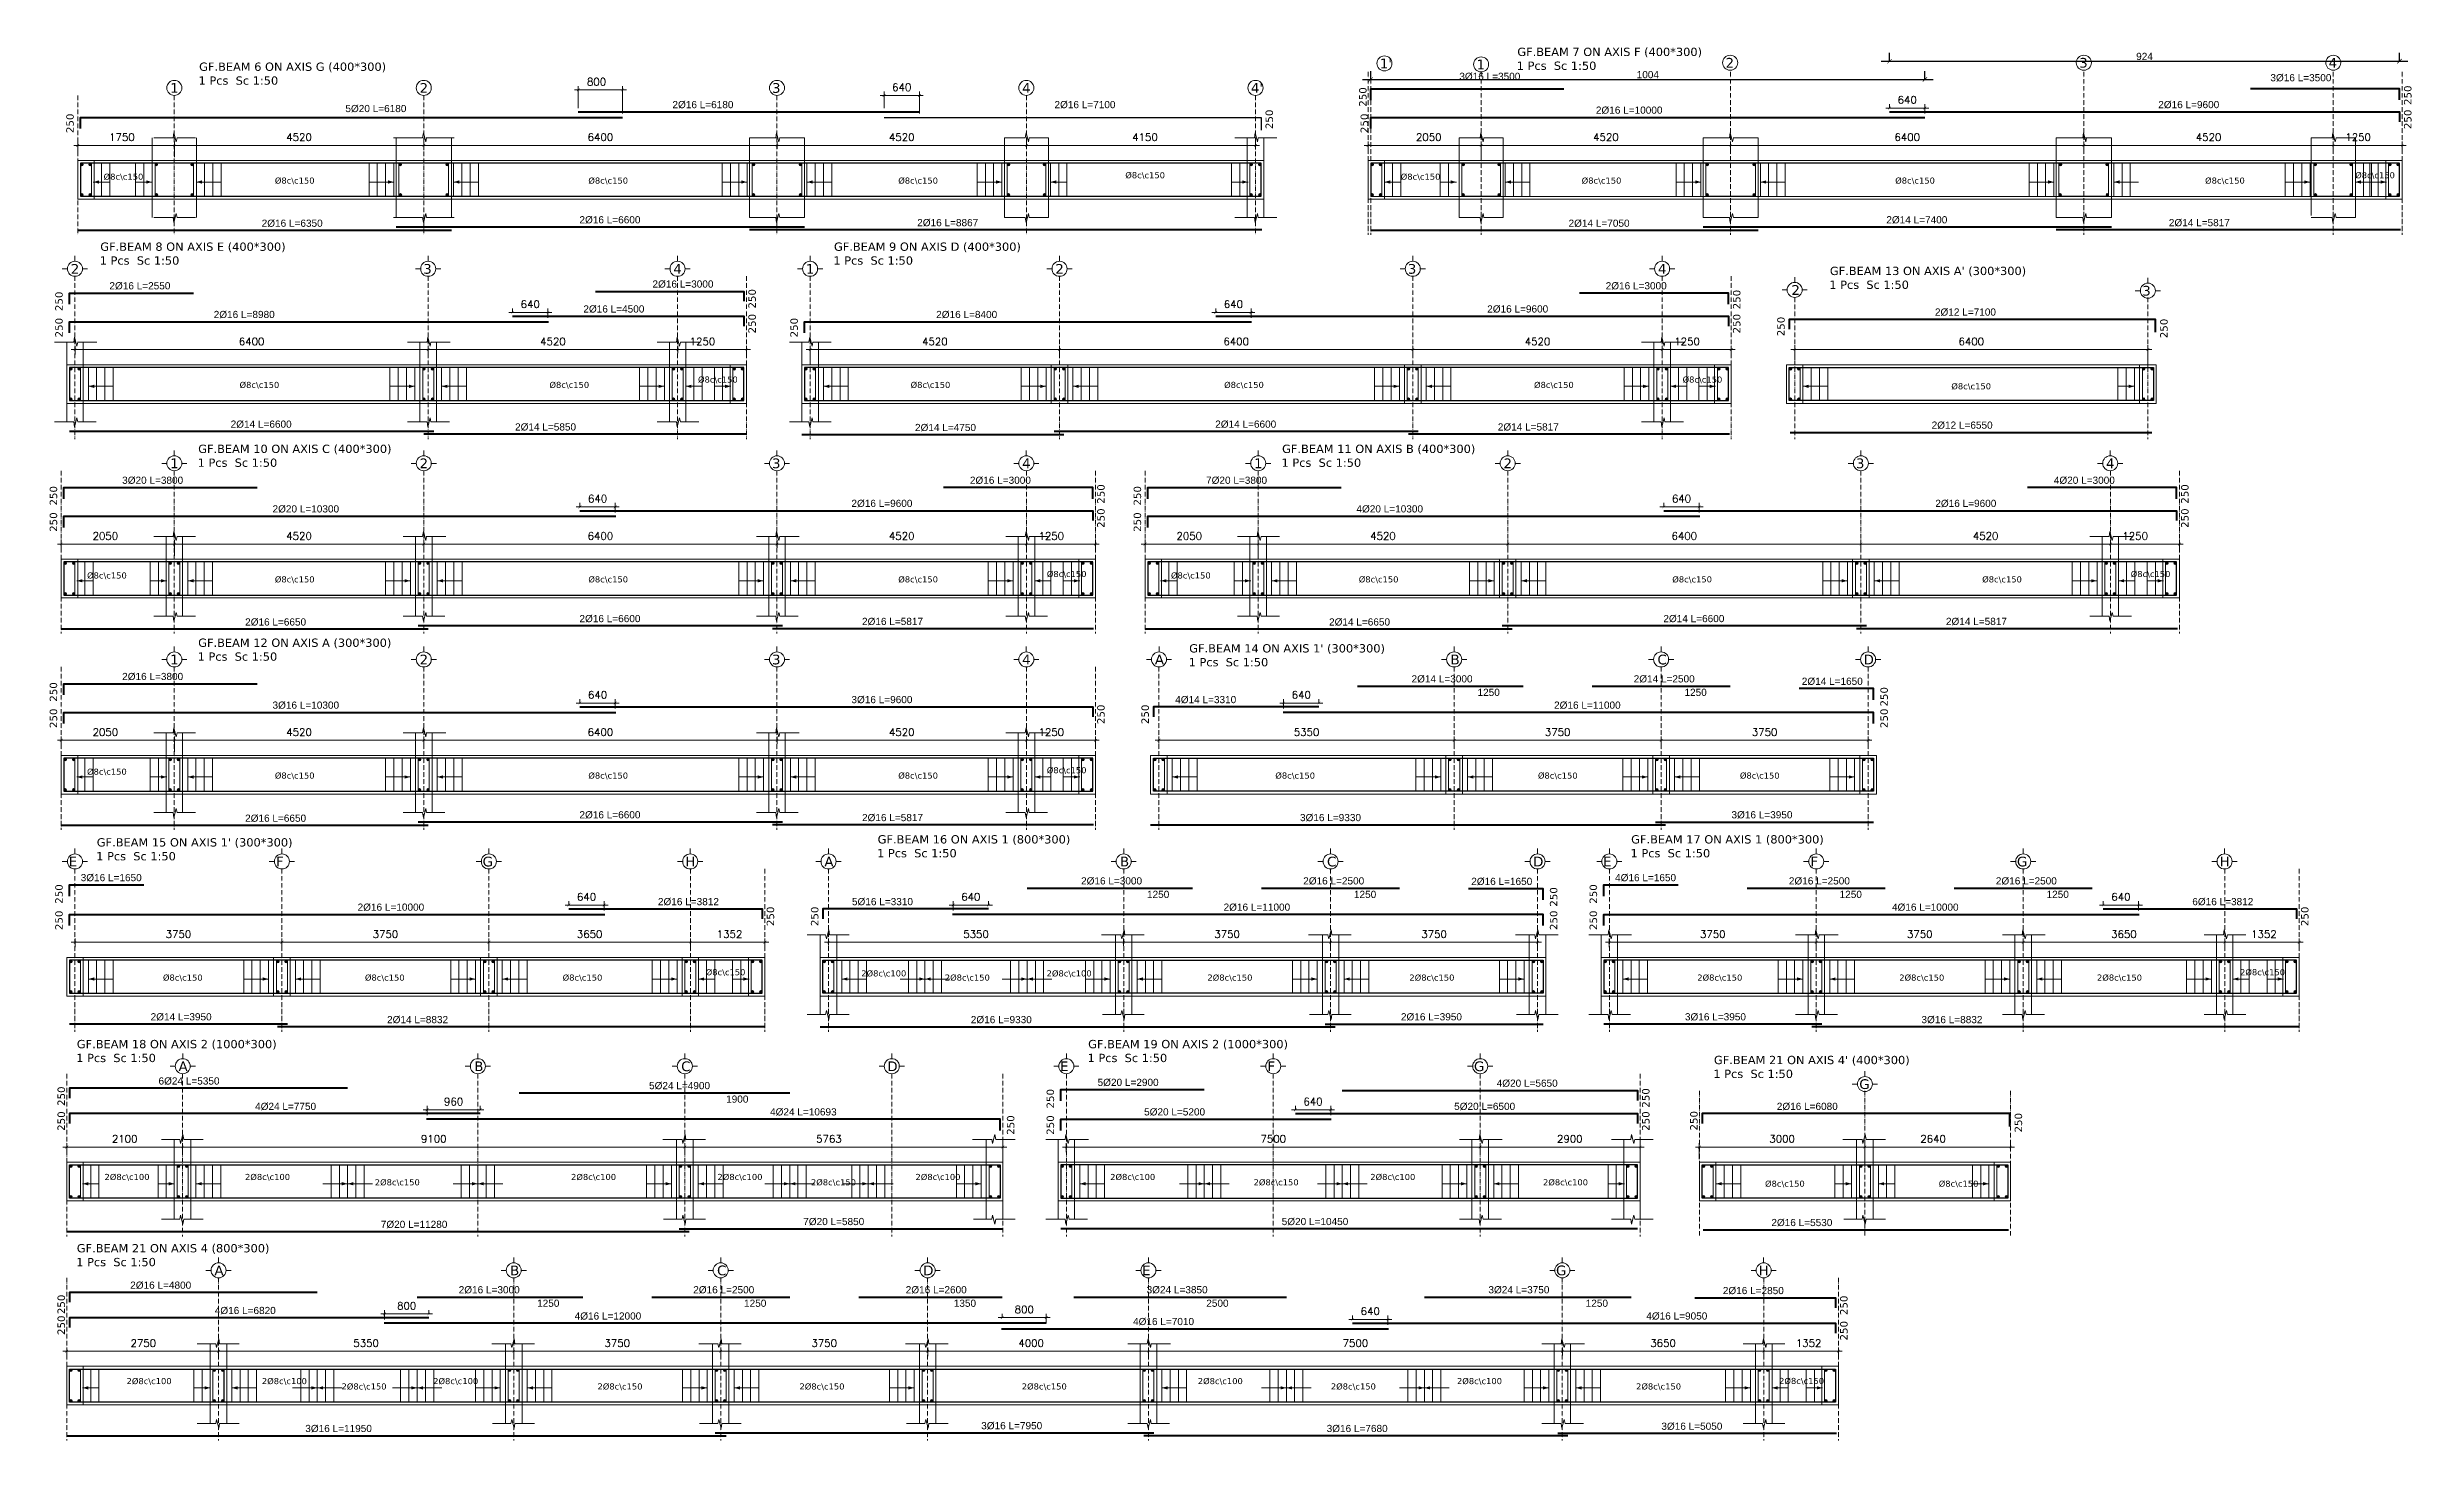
# Model space of a CAD drawing. Header units: inches. Extents: x -26151 to 62940, y -10194 to 246332.
# Drawn here: x 847 to 5140, y 104603 to 107128 of the extents above; entities that cross this region are included whole.
import ezdxf

# ---------------------------------------------------------------- set-up
doc = ezdxf.new("R2010")
doc.units = ezdxf.units.IN
doc.header["$LTSCALE"] = 0.7
doc.header["$MEASUREMENT"] = 0
doc.linetypes.add('ACAD_ISO10W100', pattern=[18, 12, -3, 0, -3])
doc.layers.get('0').update_dxf_attribs({"lineweight": 13})
doc.layers.get('Defpoints').update_dxf_attribs({"lineweight": 5})
for name, color, linetype, lineweight in [('axis', 254, 'ACAD_ISO10W100', 9), ('BEAM FRAME', 5, 'Continuous', 18), ('COLUMN', 4, 'Continuous', 20), ('elevline', 30, 'Continuous', 20), ('FRAME 070', 5, 'Continuous', 60), ('hach', 9, 'Continuous', 9), ('hatch', 9, 'Continuous', 9), ('renforcment', 141, 'Continuous', 40), ('tex', 3, 'Continuous', 25), ('TEXT', 3, 'Continuous', 25), ('top rein. extension', 50, 'Continuous', 20), ('top renforcment', 7, 'Continuous', 40)]:
    doc.layers.add(name, color=color, linetype=linetype, lineweight=lineweight)
doc.styles.add('100', font='romans.shx', dxfattribs={"height": 13.5})
doc.styles.add('romanc', font='verdana.ttf', dxfattribs={"height": 250})
doc.styles.get("Standard").update_dxf_attribs({"font": 'arial.ttf', "height": 13})
doc.dimstyles.new('100', dxfattribs={"dimtxt": 13.5, "dimasz": 5, "dimexe": 7, "dimexo": 7, "dimgap": 8, "dimtad": 1, "dimdec": 0, "dimlfac": 10, "dimzin": 4, "dimdsep": 46, "dimtxsty": '100', "dimblk": 'ARCHTICK', "dimcen": 0.09, "dimdle": 7, "dimclrd": 1, "dimclre": 8, "dimclrt": 2, "dimadec": 0, "dimazin": 1, "dimtfac": 1, "dimtdec": 0, "dimtix": 1, "dimtofl": 0, "dimtmove": 0, "dimatfit": 3, "dimldrblk": 'ARCHTICK', "dimfxl": 0, "dimtolj": 1, "dimtzin": 0, "dimlwd": -1, "dimlwe": -1, "dimarcsym": 0})
doc.dimstyles.get("Standard").update_dxf_attribs({"dimtxt": 13, "dimasz": 5, "dimexe": 0.18, "dimexo": 0.0625, "dimgap": 6, "dimtad": 1, "dimdec": 0, "dimlfac": 10, "dimzin": 0, "dimdsep": 46, "dimtxsty": 'Standard', "dimblk": 'ARCHTICK', "dimcen": 0.09, "dimse1": 1, "dimse2": 1, "dimclrd": 1, "dimclre": 7, "dimclrt": 3, "dimadec": 0, "dimazin": 0, "dimtfac": 1, "dimtdec": 0, "dimtix": 1, "dimtofl": 0, "dimtmove": 0, "dimatfit": 3, "dimldrblk": 'ARCHTICK', "dimfxl": 0, "dimtolj": 1, "dimtzin": 0, "dimarcsym": 0})
doc.dimstyles.new('STANDARD$0', dxfattribs={"dimscale": 0, "dimtxt": 50, "dimasz": 8, "dimexe": 15, "dimexo": 0.0625, "dimgap": 2, "dimtad": 1, "dimdec": 0, "dimzin": 0, "dimdsep": 46, "dimtxsty": 'Standard', "dimblk1": 'ARCHTICK', "dimblk2": 'ARCHTICK', "dimsah": 1, "dimcen": 0.09, "dimdle": 15, "dimclrd": 3, "dimclre": 3, "dimclrt": 3, "dimazin": 0, "dimtfac": 1, "dimtdec": 0, "dimtofl": 0, "dimtmove": 1, "dimatfit": 3, "dimldrblk": 'ARCHTICK', "dimfxl": 0, "dimtolj": 1, "dimtzin": 0, "dimarcsym": 0})

msp = doc.modelspace()

# ---------------------------------------------------------------- texts
at = {"layer": 'tex', "style": 'romanc'}
for s, p in [('%%C8c\\c150', (948.64, 106888.03, -33436.19)), ('%%C8c\\c150', (2799.85, 106890.68, -33436.19)), ('%%C8c\\c150', (3298.95, 106888.03, -33436.19)), ('%%C8c\\c150', (5028.34, 106890.68, -33436.19)), ('%%C8c\\c150', (1258.9, 106880.96, -33436.19)), ('%%C8c\\c150', (1826.95, 106880.96, -33436.19)), ('%%C8c\\c150', (2388.48, 106880.96, -33436.19)), ('%%C8c\\c150', (3626.82, 106880.96, -33436.19)), ('%%C8c\\c150', (4194.87, 106880.96, -33436.19)), ('%%C8c\\c150', (4756.39, 106880.96, -33436.19)), ('%%C8c\\c150', (1194.95, 106510.7, -33436.19)), ('%%C8c\\c150', (1756.48, 106510.7, -33436.19)), ('%%C8c\\c150', (2025.65, 106520.42, -33436.19)), ('%%C8c\\c150', (2410.9, 106510.7, -33436.19)), ('%%C8c\\c150', (2978.95, 106510.7, -33436.19)), ('%%C8c\\c150', (3540.48, 106510.7, -33436.19)), ('%%C8c\\c150', (3809.65, 106520.42, -33436.19)), ('%%C8c\\c150', (4296.6, 106508.24, -33436.19)), ('%%C8c\\c150', (918.64, 106165.38, -33436.19)), ('%%C8c\\c150', (1258.9, 106158.3, -33436.19)), ('%%C8c\\c150', (1826.95, 106158.3, -33436.19)), ('%%C8c\\c150', (2388.48, 106158.3, -33436.19)), ('%%C8c\\c150', (2657.65, 106168.03, -33436.19)), ('%%C8c\\c150', (2882.64, 106165.38, -33436.19)), ('%%C8c\\c150', (3222.9, 106158.3, -33436.19)), ('%%C8c\\c150', (3790.95, 106158.3, -33436.19)), ('%%C8c\\c150', (4352.48, 106158.3, -33436.19)), ('%%C8c\\c150', (4621.65, 106168.03, -33436.19)), ('%%C8c\\c150', (918.64, 105809.86, -33436.19)), ('%%C8c\\c150', (2657.65, 105812.51, -33436.19)), ('%%C8c\\c150', (1258.9, 105802.79, -33436.19)), ('%%C8c\\c150', (1826.95, 105802.79, -33436.19)), ('%%C8c\\c150', (2388.48, 105802.79, -33436.19)), ('%%C8c\\c150', (3071.69, 105802.79, -33436.19)), ('%%C8c\\c150', (3547.54, 105802.79, -33436.19)), ('%%C8c\\c150', (3913.52, 105802.79, -33436.19)), ('%%C8c\\c150', (1056.13, 105436.7, -33436.19)), ('%%C8c\\c150', (1422.11, 105436.7, -33436.19)), ('%%C8c\\c150', (1780.39, 105436.7, -33436.19)), ('%%C8c\\c150', (2039.59, 105446.42, -33436.19)), ('2%%C8c\\c100', (2321.46, 105444.28, -33436.19)), ('2%%C8c\\c150', (2472.87, 105436.7, -33436.19)), ('2%%C8c\\c100', (2657.36, 105444.28, -33436.19)), ('2%%C8c\\c150', (2948.71, 105436.7, -33436.19)), ('2%%C8c\\c150', (3314.7, 105436.7, -33436.19)), ('2%%C8c\\c150', (3836.3, 105436.7, -33436.19)), ('2%%C8c\\c150', (4202.28, 105436.7, -33436.19)), ('2%%C8c\\c150', (4560.56, 105436.7, -33436.19)), ('2%%C8c\\c150', (4819.76, 105446.42, -33436.19)), ('2%%C8c\\c100', (950.26, 105075.41, -33436.19)), ('2%%C8c\\c100', (1204.91, 105075.41, -33436.19)), ('2%%C8c\\c150', (1439.99, 105065.69, -33436.19)), ('2%%C8c\\c100', (1795.66, 105075.41, -33436.19)), ('2%%C8c\\c100', (2060.92, 105075.41, -33436.19)), ('2%%C8c\\c150', (2230.26, 105065.69, -33436.19)), ('2%%C8c\\c100', (2419.7, 105075.41, -33436.19)), ('2%%C8c\\c100', (2772.52, 105075.41, -33436.19)), ('2%%C8c\\c150', (3032.34, 105065.69, -33654.09)), ('2%%C8c\\c100', (3243.82, 105075.41, -33436.19)), ('2%%C8c\\c100', (3556.77, 105065.69, -33654.09)), ('%%C8c\\c150', (3959.05, 105063.23, -33436.19)), ('%%C8c\\c150', (4273.8, 105063.23, -33436.19)), ('2%%C8c\\c100', (990.26, 104705.5, -33654.09)), ('2%%C8c\\c100', (1235.41, 104705.5, -33654.09)), ('2%%C8c\\c150', (1379.75, 104695.78, -33654.09)), ('2%%C8c\\c100', (1545.85, 104705.5, -33654.09)), ('2%%C8c\\c150', (1843.54, 104695.78, -33654.09)), ('2%%C8c\\c150', (2209.52, 104695.78, -33654.09)), ('2%%C8c\\c150', (2612.31, 104695.78, -33654.09)), ('2%%C8c\\c100', (2931.24, 104705.5, -33654.09)), ('2%%C8c\\c150', (3172.36, 104695.78, -33654.09)), ('2%%C8c\\c100', (3400.87, 104705.5, -33654.09)), ('2%%C8c\\c150', (3725.38, 104695.78, -33654.09)), ('2%%C8c\\c150', (3984.56, 104705.74, -33654.09))]:
    msp.add_text(s, height=11, dxfattribs=at).set_placement(p)
at = {"layer": 'TEXT', "style": 'romanc'}
for s, height, p in [('GF.BEAM 7 ON AXIS F (400*300)', 15, (3510.2, 107112.22)), ('2', 17.6, (3887.47, 107091.12)), ('3', 17.6, (4528.33, 107091.12)), ('4', 17.6, (4980.29, 107091.12)), ('GF.BEAM 6 ON AXIS G (400*300)', 15, (1121.72, 107085.34)), ('1 Pcs  Sc 1:50 ', 15, (1120.7, 107060.24)), ("1'", 17.6, (3261.11, 107089.9)), ('1', 17.6, (3436.27, 107088.12)), ('1 Pcs  Sc 1:50 ', 15, (3509.18, 107087.12)), ('1', 17.6, (1069.16, 107045.49)), ('2', 17.6, (1521.16, 107045.49)), ('3', 17.6, (2159.82, 107045.49)), ('4', 17.6, (2612.96, 107045.49)), ("4'", 17.6, (3027.41, 107045.49)), ('GF.BEAM 8 ON AXIS E (400*300)', 15, (942.59, 106759.2)), ('GF.BEAM 9 ON AXIS D (400*300)', 15, (2272.01, 106759.2)), ('2', 17.6, (889.16, 106717.66)), ('1 Pcs  Sc 1:50 ', 15, (941.57, 106734.1)), ('3', 17.6, (1527.82, 106717.66)), ('4', 17.6, (1980.96, 106717.66)), ('1', 17.6, (2221.16, 106717.66)), ('1 Pcs  Sc 1:50 ', 15, (2270.99, 106734.1)), ('2', 17.6, (2673.16, 106717.66)), ('3', 17.6, (3311.82, 106717.66)), ('4', 17.6, (3764.96, 106717.66)), ("GF.BEAM 13 ON AXIS A' (300*300)", 15, (4076.53, 106715.32)), ('2', 17.6, (4006.92, 106679.4)), ('1 Pcs  Sc 1:50 ', 15, (4075.51, 106690.22)), ('3', 17.6, (4642.59, 106678.04)), ('1', 17.6, (1069.16, 106365.27)), ('GF.BEAM 10 ON AXIS C (400*300)', 15, (1120.01, 106392.87)), ('1 Pcs  Sc 1:50 ', 15, (1118.99, 106367.77)), ('2', 17.6, (1521.16, 106365.27)), ('3', 17.6, (2159.82, 106365.27)), ('4', 17.6, (2612.96, 106365.26)), ('1', 17.6, (3033.16, 106365.27)), ('GF.BEAM 11 ON AXIS B (400*300)', 15, (3084.01, 106392.87)), ('1 Pcs  Sc 1:50 ', 15, (3082.99, 106367.77)), ('2', 17.6, (3485.16, 106365.27)), ('3', 17.6, (4123.82, 106365.27)), ('4', 17.6, (4576.96, 106365.26)), ('GF.BEAM 12 ON AXIS A (300*300)', 15, (1120.01, 106041.51)), ("GF.BEAM 14 ON AXIS 1' (300*300)", 15, (2915.67, 106031.34)), ('1', 17.6, (1069.16, 106009.75)), ('1 Pcs  Sc 1:50 ', 15, (1118.99, 106016.41)), ('2', 17.6, (1521.16, 106009.75)), ('3', 17.6, (2159.82, 106009.75)), ('4', 17.6, (2612.96, 106009.75)), ('A', 17.6, (2853.43, 106009.75)), ('1 Pcs  Sc 1:50 ', 15, (2914.65, 106006.24)), ('B', 17.6, (3389.16, 106009.75)), ('C', 17.6, (3764.16, 106009.75)), ('D', 17.6, (4137.64, 106009.75)), ("GF.BEAM 15 ON AXIS 1' (300*300)", 15, (936.28, 105679.75)), ('GF.BEAM 16 ON AXIS 1 (800*300)', 15, (2351.17, 105685.2)), ('GF.BEAM 17 ON AXIS 1 (800*300)', 15, (3716.45, 105685.2)), ('E', 17.6, (885.28, 105643.66)), ('1 Pcs  Sc 1:50 ', 15, (935.26, 105654.65)), ('F', 17.6, (1261.04, 105643.66)), ('G', 17.6, (1635.36, 105643.66)), ('H', 17.6, (2002.54, 105643.66)), ('A', 17.6, (2254.61, 105643.66)), ('1 Pcs  Sc 1:50 ', 15, (2350.15, 105660.1)), ('B', 17.6, (2790.34, 105643.66)), ('C', 17.6, (3165.34, 105643.66)), ('D', 17.6, (3538.82, 105643.66)), ('E', 17.6, (3665.45, 105643.66)), ('1 Pcs  Sc 1:50 ', 15, (3715.43, 105660.1)), ('F', 17.6, (4041.22, 105643.66)), ('G', 17.6, (4415.53, 105643.66)), ('H', 17.6, (4782.71, 105643.66)), ('GF.BEAM 18 ON AXIS 2 (1000*300)', 15, (900.09, 105314.18)), ('GF.BEAM 19 ON AXIS 2 (1000*300)', 15, (2732.56, 105314.18, -217.91)), ('1 Pcs  Sc 1:50 ', 15, (899.07, 105289.08)), ('A', 17.6, (1084.43, 105272.65)), ('B', 17.6, (1620.16, 105272.65)), ('C', 17.6, (1995.16, 105272.65)), ('D', 17.6, (2368.64, 105272.65)), ('E', 17.6, (2681.57, 105272.65, -217.91)), ('1 Pcs  Sc 1:50 ', 15, (2731.55, 105289.08, -217.91)), ('F', 17.6, (3057.33, 105272.65, -217.91)), ('G', 17.6, (3431.64, 105272.65, -217.91)), ("GF.BEAM 21 ON AXIS 4' (400*300)", 15, (3866.46, 105285.35)), ('1 Pcs  Sc 1:50 ', 15, (3865.45, 105260.25)), ('G', 17.6, (4129.87, 105240.3)), ('GF.BEAM 21 ON AXIS 4 (800*300)', 15, (900.09, 104944.27, -217.91)), ('1 Pcs  Sc 1:50 ', 15, (899.07, 104919.17, -217.91)), ('A', 17.6, (1149.43, 104902.74, -217.91)), ('B', 17.6, (1685.16, 104902.74, -217.91)), ('C', 17.6, (2060.16, 104902.74, -217.91)), ('D', 17.6, (2433.64, 104902.74, -217.91)), ('E', 17.6, (2830.28, 104902.74, -217.91)), ('G', 17.6, (3580.35, 104902.74, -217.91)), ('H', 17.6, (3947.54, 104902.74, -217.91))]:
    msp.add_text(s, height=height, dxfattribs=at).set_placement(p)
for p in [(3237.05, 107020.24, -72739.24), (5130.36, 107023.48, -73175.05), (894.48, 106972.55, -72739.24), (3067.47, 106979.73, -73175.05), (3239.69, 106972.55, -72739.24), (5130.36, 106979.73, -73175.05), (874.48, 106649.98, -72521.33), (2130.44, 106654.59, -73175.05), (3914.44, 106653.22, -73175.05), (874.48, 106602.29, -72521.33), (2130.44, 106609.47, -73175.05), (2206.48, 106602.29, -72739.24), (3914.44, 106609.47, -73175.05), (3994.58, 106604.38, -73392.95), (4688.55, 106600.82, -72957.14), (864.48, 106297.58, -72739.24), (2762.44, 106300.83, -73175.05), (2828.48, 106297.58, -72739.24), (4726.44, 106300.83, -73175.05), (864.48, 106249.89, -72739.24), (2762.44, 106257.07, -73175.05), (2828.48, 106249.89, -72739.24), (4726.44, 106257.07, -73175.05), (864.48, 105942.07, -72739.24), (4181.55, 105933.33, -72521.33), (864.48, 105894.37, -72739.24), (2762.44, 105901.56, -73175.05), (2842.58, 105901.56, -73175.05), (4181.55, 105894.37, -72521.33), (874.48, 105575.98, -72521.33), (3654.65, 105575.98, -72521.33), (2163.61, 105535.47, -73175.05), (2243.76, 105535.47, -73175.05), (3582.72, 105570.67, -72521.33), (4943.78, 105535.47, -73175.05), (874.48, 105528.29, -72521.33), (3582.72, 105528.29, -72521.33), (3654.65, 105528.29, -72521.33), (878.58, 105209.6, -73175.05), (2670.76, 105204.97, -72739.24), (3749.72, 105206.42, -73392.95), (878.58, 105164.46, -73175.05), (2598.83, 105157.27, -72739.24), (2670.76, 105157.27, -72739.24), (3749.72, 105164.46, -73392.95), (3836.87, 105165.03, -73392.95), (4424.83, 105161.48, -72739.24), (878.58, 104832.29, -73392.95), (4108.61, 104830.61, -73392.95), (878.58, 104794.55, -73392.95), (4108.61, 104784.55, -73392.95)]:
    msp.add_text('250', height=13.5, rotation=90, dxfattribs=at).set_placement(p)

# ---------------------------------------------------------------- blocks, each defined once
blk = doc.blocks.new('*D2165')
at = {"layer": 'Defpoints', "color": 0, "transparency": 16777216}
for p in [(1486.4, 107010.9, -218.4), (1486.4, 107010.9), (2566.3, 107010.9, -167.8)]:
    blk.add_point(p, dxfattribs=at)
at = {"layer": 'TEXT', "color": 3, "transparency": 16777216, "insert": (2034.6, 107023.9), "char_height": 13, "attachment_point": 5}
blk.add_mtext('\\A1;2%%C16 L=6180', dxfattribs=at)
blk = doc.blocks.new('_ArchTick')
at = {"color": 0, "linetype": 'ByBlock', "lineweight": 0, "const_width": 0.15}
blk.add_lwpolyline([(-0.5, -0.5), (0.5, 0.5)], dxfattribs=at)
blk = doc.blocks.new('*D2166')
at = {"color": 1, "transparency": 16777216}
blk.add_line((2161.8, 106950.3), (2627.8, 106950.3), dxfattribs=at)
at = {"color": 8, "transparency": 16777216}
for p, q in [((2168.8, 106943.7), (2168.8, 106957.3)), ((2620.8, 106944.3), (2620.8, 106957.3))]:
    blk.add_line(p, q, dxfattribs=at)
at = {"layer": 'Defpoints', "color": 0, "transparency": 16777216}
for p in [(2168.8, 106936.7), (2620.8, 106950.3), (2620.8, 106937.3)]:
    blk.add_point(p, dxfattribs=at)
at = {"color": 1, "transparency": 16777216, "xscale": 5, "yscale": 5, "zscale": 5, "rotation": 180}
blk.add_blockref('_ArchTick', (2168.8, 106950.3), dxfattribs=at)
at = {"color": 1, "transparency": 16777216, "xscale": 5, "yscale": 5, "zscale": 5}
blk.add_blockref('_ArchTick', (2620.8, 106950.3), dxfattribs=at)
at = {"color": 2, "transparency": 16777216, "insert": (2394.8, 106965.1), "char_height": 13.5, "attachment_point": 5, "style": '100'}
blk.add_mtext('\\A1;4520', dxfattribs=at)
blk = doc.blocks.new('*D2167')
at = {"layer": 'Defpoints', "color": 0, "transparency": 16777216}
for p in [(1875.7, 107010.9, -157.8), (1875.7, 107010.9), (3075.7, 107010.9, -218.5)]:
    blk.add_point(p, dxfattribs=at)
at = {"layer": 'TEXT', "color": 3, "transparency": 16777216, "insert": (2726.8, 107023.9), "char_height": 13, "attachment_point": 5}
blk.add_mtext('\\A1;2%%C16 L=7100', dxfattribs=at)
blk = doc.blocks.new('*D2185')
at = {"color": 1, "transparency": 16777216}
blk.add_line((2433.8, 107040.8), (2355.8, 107040.8), dxfattribs=at)
at = {"color": 8, "transparency": 16777216}
for p, q in [((2362.8, 107017.9), (2362.8, 107047.8)), ((2426.8, 107007.9), (2426.8, 107047.8))]:
    blk.add_line(p, q, dxfattribs=at)
at = {"layer": 'Defpoints', "color": 0, "transparency": 16777216}
for p in [(2362.8, 107040.8), (2362.8, 107010.9), (2426.8, 107000.9)]:
    blk.add_point(p, dxfattribs=at)
at = {"color": 1, "transparency": 16777216, "xscale": 5, "yscale": 5, "zscale": 5, "rotation": 180}
blk.add_blockref('_ArchTick', (2362.8, 107040.8), dxfattribs=at)
at = {"color": 1, "transparency": 16777216, "xscale": 5, "yscale": 5, "zscale": 5}
blk.add_blockref('_ArchTick', (2426.8, 107040.8), dxfattribs=at)
at = {"color": 2, "transparency": 16777216, "insert": (2394.8, 107055.5), "char_height": 13.5, "attachment_point": 5, "style": '100'}
blk.add_mtext('\\A1;640', dxfattribs=at)
blk = doc.blocks.new('*D1938')
at = {"color": 1, "transparency": 16777216}
blk.add_line((2175.8, 106950.3), (1521.8, 106950.3), dxfattribs=at)
at = {"color": 8, "transparency": 16777216}
for p, q in [((1528.8, 106941.4), (1528.8, 106957.3)), ((2168.8, 106943.7), (2168.8, 106957.3))]:
    blk.add_line(p, q, dxfattribs=at)
at = {"layer": 'Defpoints', "color": 0, "transparency": 16777216}
for p in [(1528.8, 106950.3), (2168.8, 106936.7), (1528.8, 106934.4)]:
    blk.add_point(p, dxfattribs=at)
at = {"color": 1, "transparency": 16777216, "xscale": 5, "yscale": 5, "zscale": 5, "rotation": 180}
blk.add_blockref('_ArchTick', (1528.8, 106950.3), dxfattribs=at)
at = {"color": 1, "transparency": 16777216, "xscale": 5, "yscale": 5, "zscale": 5}
blk.add_blockref('_ArchTick', (2168.8, 106950.3), dxfattribs=at)
at = {"color": 2, "transparency": 16777216, "insert": (1848.8, 106965.1), "char_height": 13.5, "attachment_point": 5, "style": '100'}
blk.add_mtext('\\A1;6400', dxfattribs=at)
blk = doc.blocks.new('*D1939')
at = {"color": 1, "transparency": 16777216}
blk.add_line((1069.8, 106950.3), (1535.8, 106950.3), dxfattribs=at)
at = {"color": 8, "transparency": 16777216}
for p, q in [((1076.8, 106929.1), (1076.8, 106957.3)), ((1528.8, 106941.4), (1528.8, 106957.3))]:
    blk.add_line(p, q, dxfattribs=at)
at = {"layer": 'Defpoints', "color": 0, "transparency": 16777216}
for p in [(1528.8, 106950.3), (1076.8, 106922.1), (1528.8, 106934.4)]:
    blk.add_point(p, dxfattribs=at)
at = {"color": 1, "transparency": 16777216, "xscale": 5, "yscale": 5, "zscale": 5, "rotation": 180}
blk.add_blockref('_ArchTick', (1076.8, 106950.3), dxfattribs=at)
at = {"color": 1, "transparency": 16777216, "xscale": 5, "yscale": 5, "zscale": 5}
blk.add_blockref('_ArchTick', (1528.8, 106950.3), dxfattribs=at)
at = {"color": 2, "transparency": 16777216, "insert": (1302.8, 106965.1), "char_height": 13.5, "attachment_point": 5, "style": '100'}
blk.add_mtext('\\A1;4520', dxfattribs=at)
blk = doc.blocks.new('*D1940')
at = {"layer": 'Defpoints', "color": 0, "transparency": 16777216}
for p in [(901.8, 106796, -13652.7), (1536.8, 106796, -37100.9), (1536.8, 106796)]:
    blk.add_point(p, dxfattribs=at)
at = {"layer": 'TEXT', "color": 3, "transparency": 16777216, "insert": (1290.3, 106809), "char_height": 13, "attachment_point": 5}
blk.add_mtext('\\A1;2%%C16 L=6350', dxfattribs=at)
blk = doc.blocks.new('*D1941')
at = {"layer": 'Defpoints', "color": 0, "transparency": 16777216}
for p in [(1518.8, 106802.2, -13652.7), (2178.8, 106802.2, -37100.9), (2178.8, 106802.2)]:
    blk.add_point(p, dxfattribs=at)
at = {"layer": 'TEXT', "color": 3, "transparency": 16777216, "insert": (1866.1, 106815.2), "char_height": 13, "attachment_point": 5}
blk.add_mtext('\\A1;2%%C16 L=6600', dxfattribs=at)
blk = doc.blocks.new('*D1942')
at = {"color": 1, "transparency": 16777216}
blk.add_line((3042.8, 106950.3), (2613.8, 106950.3), dxfattribs=at)
at = {"color": 8, "transparency": 16777216}
for p, q in [((2620.8, 106944.2), (2620.8, 106957.3)), ((3035.8, 106942.8), (3035.8, 106957.3))]:
    blk.add_line(p, q, dxfattribs=at)
at = {"layer": 'Defpoints', "color": 0, "transparency": 16777216}
for p in [(2620.8, 106950.3), (2620.8, 106937.2), (3035.8, 106935.8)]:
    blk.add_point(p, dxfattribs=at)
at = {"color": 1, "transparency": 16777216, "xscale": 5, "yscale": 5, "zscale": 5, "rotation": 180}
blk.add_blockref('_ArchTick', (2620.8, 106950.3), dxfattribs=at)
at = {"color": 1, "transparency": 16777216, "xscale": 5, "yscale": 5, "zscale": 5}
blk.add_blockref('_ArchTick', (3035.8, 106950.3), dxfattribs=at)
at = {"color": 2, "transparency": 16777216, "insert": (2835.6, 106965.1), "char_height": 13.5, "attachment_point": 5, "style": '100'}
blk.add_mtext('\\A1;4150', dxfattribs=at)
blk = doc.blocks.new('*D1943')
at = {"color": 1, "transparency": 16777216}
blk.add_line((1083.8, 106950.3), (894.8, 106950.3), dxfattribs=at)
at = {"color": 8, "transparency": 16777216}
for p, q in [((901.8, 106936), (901.8, 106957.3)), ((1076.8, 106929.1), (1076.8, 106957.3))]:
    blk.add_line(p, q, dxfattribs=at)
at = {"layer": 'Defpoints', "color": 0, "transparency": 16777216}
for p in [(901.8, 106950.3), (901.8, 106929), (1076.8, 106922.1)]:
    blk.add_point(p, dxfattribs=at)
at = {"color": 1, "transparency": 16777216, "xscale": 5, "yscale": 5, "zscale": 5, "rotation": 180}
blk.add_blockref('_ArchTick', (901.8, 106950.3), dxfattribs=at)
at = {"color": 1, "transparency": 16777216, "xscale": 5, "yscale": 5, "zscale": 5}
blk.add_blockref('_ArchTick', (1076.8, 106950.3), dxfattribs=at)
at = {"color": 2, "transparency": 16777216, "insert": (981.8, 106965.1), "char_height": 13.5, "attachment_point": 5, "style": '100'}
blk.add_mtext('\\A1;1750', dxfattribs=at)
blk = doc.blocks.new('*D1944')
at = {"layer": 'Defpoints', "color": 0, "transparency": 16777216}
for p in [(2160.8, 106797, -13652.7), (3047.5, 106797, -37100.9), (3047.5, 106797)]:
    blk.add_point(p, dxfattribs=at)
at = {"layer": 'TEXT', "color": 3, "transparency": 16777216, "insert": (2478.1, 106810), "char_height": 13, "attachment_point": 5}
blk.add_mtext('\\A1;2%%C16 L=8867', dxfattribs=at)
blk = doc.blocks.new('*D1945')
at = {"layer": 'Defpoints', "color": 0, "transparency": 16777216}
for p in [(3244.7, 107000.9, -218.4), (3244.7, 107000.9), (4244.7, 107000.9, -167.8)]:
    blk.add_point(p, dxfattribs=at)
at = {"layer": 'TEXT', "color": 3, "transparency": 16777216, "insert": (3712.9, 107013.9), "char_height": 13, "attachment_point": 5}
blk.add_mtext('\\A1;2%%C16 L=10000', dxfattribs=at)
blk = doc.blocks.new('*D1946')
at = {"color": 1, "transparency": 16777216}
blk.add_line((4529.7, 106950.3), (4995.7, 106950.3), dxfattribs=at)
at = {"color": 8, "transparency": 16777216}
for p, q in [((4536.7, 106943.7), (4536.7, 106957.3)), ((4988.7, 106944.3), (4988.7, 106957.3))]:
    blk.add_line(p, q, dxfattribs=at)
at = {"layer": 'Defpoints', "color": 0, "transparency": 16777216}
for p in [(4536.7, 106936.7), (4988.7, 106950.3), (4988.7, 106937.3)]:
    blk.add_point(p, dxfattribs=at)
at = {"color": 1, "transparency": 16777216, "xscale": 5, "yscale": 5, "zscale": 5, "rotation": 180}
blk.add_blockref('_ArchTick', (4536.7, 106950.3), dxfattribs=at)
at = {"color": 1, "transparency": 16777216, "xscale": 5, "yscale": 5, "zscale": 5}
blk.add_blockref('_ArchTick', (4988.7, 106950.3), dxfattribs=at)
at = {"color": 2, "transparency": 16777216, "insert": (4762.7, 106965.1), "char_height": 13.5, "attachment_point": 5, "style": '100'}
blk.add_mtext('\\A1;4520', dxfattribs=at)
blk = doc.blocks.new('*D1947')
at = {"layer": 'Defpoints', "color": 0, "transparency": 16777216}
for p in [(4179.7, 107010.9, -157.8), (4179.7, 107010.9), (5139.7, 107010.9, -218.5)]:
    blk.add_point(p, dxfattribs=at)
at = {"layer": 'TEXT', "color": 3, "transparency": 16777216, "insert": (4726.8, 107023.9), "char_height": 13, "attachment_point": 5}
blk.add_mtext('\\A1;2%%C16 L=9600', dxfattribs=at)
blk = doc.blocks.new('*D2168')
at = {"color": 8, "transparency": 16777216}
for p, q in [((4184.7, 107017.9), (4184.7, 107024.9)), ((4248.7, 107007.9), (4248.7, 107024.9))]:
    blk.add_line(p, q, dxfattribs=at)
at = {"color": 1, "transparency": 16777216}
blk.add_line((4255.7, 107017.9), (4177.7, 107017.9), dxfattribs=at)
at = {"layer": 'Defpoints', "color": 0, "transparency": 16777216}
for p in [(4184.7, 107017.9), (4184.7, 107010.9), (4248.7, 107000.9)]:
    blk.add_point(p, dxfattribs=at)
at = {"color": 1, "transparency": 16777216, "xscale": 5, "yscale": 5, "zscale": 5, "rotation": 180}
blk.add_blockref('_ArchTick', (4184.7, 107017.9), dxfattribs=at)
at = {"color": 1, "transparency": 16777216, "xscale": 5, "yscale": 5, "zscale": 5}
blk.add_blockref('_ArchTick', (4248.7, 107017.9), dxfattribs=at)
at = {"color": 2, "transparency": 16777216, "insert": (4216.7, 107032.7), "char_height": 13.5, "attachment_point": 5, "style": '100'}
blk.add_mtext('\\A1;640', dxfattribs=at)
blk = doc.blocks.new('*D1948')
at = {"color": 1, "transparency": 16777216}
blk.add_line((4543.7, 106950.3), (3889.7, 106950.3), dxfattribs=at)
at = {"color": 8, "transparency": 16777216}
for p, q in [((3896.7, 106941.4), (3896.7, 106957.3)), ((4536.7, 106943.7), (4536.7, 106957.3))]:
    blk.add_line(p, q, dxfattribs=at)
at = {"layer": 'Defpoints', "color": 0, "transparency": 16777216}
for p in [(3896.7, 106950.3), (4536.7, 106936.7), (3896.7, 106934.4)]:
    blk.add_point(p, dxfattribs=at)
at = {"color": 1, "transparency": 16777216, "xscale": 5, "yscale": 5, "zscale": 5, "rotation": 180}
blk.add_blockref('_ArchTick', (3896.7, 106950.3), dxfattribs=at)
at = {"color": 1, "transparency": 16777216, "xscale": 5, "yscale": 5, "zscale": 5}
blk.add_blockref('_ArchTick', (4536.7, 106950.3), dxfattribs=at)
at = {"color": 2, "transparency": 16777216, "insert": (4216.7, 106965.1), "char_height": 13.5, "attachment_point": 5, "style": '100'}
blk.add_mtext('\\A1;6400', dxfattribs=at)
blk = doc.blocks.new('*D1949')
at = {"color": 1, "transparency": 16777216}
blk.add_line((3437.7, 106950.3), (3903.7, 106950.3), dxfattribs=at)
at = {"color": 8, "transparency": 16777216}
for p, q in [((3444.7, 106929.1), (3444.7, 106957.3)), ((3896.7, 106941.4), (3896.7, 106957.3))]:
    blk.add_line(p, q, dxfattribs=at)
at = {"layer": 'Defpoints', "color": 0, "transparency": 16777216}
for p in [(3896.7, 106950.3), (3444.7, 106922.1), (3896.7, 106934.4)]:
    blk.add_point(p, dxfattribs=at)
at = {"color": 1, "transparency": 16777216, "xscale": 5, "yscale": 5, "zscale": 5, "rotation": 180}
blk.add_blockref('_ArchTick', (3444.7, 106950.3), dxfattribs=at)
at = {"color": 1, "transparency": 16777216, "xscale": 5, "yscale": 5, "zscale": 5}
blk.add_blockref('_ArchTick', (3896.7, 106950.3), dxfattribs=at)
at = {"color": 2, "transparency": 16777216, "insert": (3670.7, 106965.1), "char_height": 13.5, "attachment_point": 5, "style": '100'}
blk.add_mtext('\\A1;4520', dxfattribs=at)
blk = doc.blocks.new('*D1950')
at = {"layer": 'Defpoints', "color": 0, "transparency": 16777216}
for p in [(3269.7, 106796, -13652.7), (3904.7, 106796, -37100.9), (3904.7, 106796)]:
    blk.add_point(p, dxfattribs=at)
at = {"layer": 'TEXT', "color": 3, "transparency": 16777216, "insert": (3658.3, 106809), "char_height": 13, "attachment_point": 5}
blk.add_mtext('\\A1;2%%C14 L=7050', dxfattribs=at)
blk = doc.blocks.new('*D1951')
at = {"layer": 'Defpoints', "color": 0, "transparency": 16777216}
for p in [(3886.7, 106802.2, -13652.7), (4546.7, 106802.2, -37100.9), (4546.7, 106802.2)]:
    blk.add_point(p, dxfattribs=at)
at = {"layer": 'TEXT', "color": 3, "transparency": 16777216, "insert": (4234.1, 106815.2), "char_height": 13, "attachment_point": 5}
blk.add_mtext('\\A1;2%%C14 L=7400', dxfattribs=at)
blk = doc.blocks.new('*D1952')
at = {"color": 1, "transparency": 16777216}
blk.add_line((5120.7, 106950.3), (4981.7, 106950.3), dxfattribs=at)
at = {"color": 8, "transparency": 16777216}
for p, q in [((4988.7, 106944.2), (4988.7, 106957.3)), ((5113.7, 106944), (5113.7, 106957.3))]:
    blk.add_line(p, q, dxfattribs=at)
at = {"layer": 'Defpoints', "color": 0, "transparency": 16777216}
for p in [(4988.7, 106950.3), (4988.7, 106937.2), (5113.7, 106937)]:
    blk.add_point(p, dxfattribs=at)
at = {"color": 1, "transparency": 16777216, "xscale": 5, "yscale": 5, "zscale": 5, "rotation": 180}
blk.add_blockref('_ArchTick', (4988.7, 106950.3), dxfattribs=at)
at = {"color": 1, "transparency": 16777216, "xscale": 5, "yscale": 5, "zscale": 5}
blk.add_blockref('_ArchTick', (5113.7, 106950.3), dxfattribs=at)
at = {"color": 2, "transparency": 16777216, "insert": (5033.7, 106965.1), "char_height": 13.5, "attachment_point": 5, "style": '100'}
blk.add_mtext('\\A1;1250', dxfattribs=at)
blk = doc.blocks.new('*D1953')
at = {"color": 1, "transparency": 16777216}
blk.add_line((3451.7, 106950.3), (3232.7, 106950.3), dxfattribs=at)
at = {"color": 8, "transparency": 16777216}
for p, q in [((3239.7, 106936), (3239.7, 106957.3)), ((3444.7, 106929.1), (3444.7, 106957.3))]:
    blk.add_line(p, q, dxfattribs=at)
at = {"layer": 'Defpoints', "color": 0, "transparency": 16777216}
for p in [(3239.7, 106950.3), (3239.7, 106929), (3444.7, 106922.1)]:
    blk.add_point(p, dxfattribs=at)
at = {"color": 1, "transparency": 16777216, "xscale": 5, "yscale": 5, "zscale": 5, "rotation": 180}
blk.add_blockref('_ArchTick', (3239.7, 106950.3), dxfattribs=at)
at = {"color": 1, "transparency": 16777216, "xscale": 5, "yscale": 5, "zscale": 5}
blk.add_blockref('_ArchTick', (3444.7, 106950.3), dxfattribs=at)
at = {"color": 2, "transparency": 16777216, "insert": (3349.7, 106965.1), "char_height": 13.5, "attachment_point": 5, "style": '100'}
blk.add_mtext('\\A1;2050', dxfattribs=at)
blk = doc.blocks.new('*D1954')
at = {"layer": 'Defpoints', "color": 0, "transparency": 16777216}
for p in [(4528.7, 106797, -13652.7), (5110.4, 106797, -37100.9), (5110.4, 106797)]:
    blk.add_point(p, dxfattribs=at)
at = {"layer": 'TEXT', "color": 3, "transparency": 16777216, "insert": (4746, 106810), "char_height": 13, "attachment_point": 5}
blk.add_mtext('\\A1;2%%C14 L=5817', dxfattribs=at)
blk = doc.blocks.new('*D1955')
at = {"layer": 'Defpoints', "color": 0, "transparency": 16777216}
for p in [(856.8, 106630.6, -0.5), (856.8, 106630.6), (1754.7, 106630.6, -167.8)]:
    blk.add_point(p, dxfattribs=at)
at = {"layer": 'TEXT', "color": 3, "transparency": 16777216, "insert": (1203.4, 106643.6), "char_height": 13, "attachment_point": 5}
blk.add_mtext('\\A1;2%%C16 L=8980', dxfattribs=at)
blk = doc.blocks.new('*D1956')
at = {"color": 1, "transparency": 16777216}
blk.add_line((1529.8, 106580.1), (1995.8, 106580.1), dxfattribs=at)
at = {"color": 8, "transparency": 16777216}
for p, q in [((1536.8, 106573.5), (1536.8, 106587.1)), ((1988.8, 106574.1), (1988.8, 106587.1))]:
    blk.add_line(p, q, dxfattribs=at)
at = {"layer": 'Defpoints', "color": 0, "transparency": 16777216}
for p in [(1536.8, 106566.5), (1988.8, 106580.1), (1988.8, 106567.1)]:
    blk.add_point(p, dxfattribs=at)
at = {"color": 1, "transparency": 16777216, "xscale": 5, "yscale": 5, "zscale": 5, "rotation": 180}
blk.add_blockref('_ArchTick', (1536.8, 106580.1), dxfattribs=at)
at = {"color": 1, "transparency": 16777216, "xscale": 5, "yscale": 5, "zscale": 5}
blk.add_blockref('_ArchTick', (1988.8, 106580.1), dxfattribs=at)
at = {"color": 2, "transparency": 16777216, "insert": (1762.8, 106594.8), "char_height": 13.5, "attachment_point": 5, "style": '100'}
blk.add_mtext('\\A1;4520', dxfattribs=at)
blk = doc.blocks.new('*D1957')
at = {"layer": 'Defpoints', "color": 0, "transparency": 16777216}
for p in [(1689.7, 106640.6, -157.8), (1689.7, 106640.6), (2139.8, 106640.6, -218.5)]:
    blk.add_point(p, dxfattribs=at)
at = {"layer": 'TEXT', "color": 3, "transparency": 16777216, "insert": (1873.2, 106653.6), "char_height": 13, "attachment_point": 5}
blk.add_mtext('\\A1;2%%C16 L=4500', dxfattribs=at)
blk = doc.blocks.new('*D2169')
at = {"color": 1, "transparency": 16777216}
blk.add_line((1760.7, 106647.6), (1682.7, 106647.6), dxfattribs=at)
at = {"color": 8, "transparency": 16777216}
for p, q in [((1689.7, 106647.6), (1689.7, 106654.6)), ((1753.7, 106637.6), (1753.7, 106654.6))]:
    blk.add_line(p, q, dxfattribs=at)
at = {"layer": 'Defpoints', "color": 0, "transparency": 16777216}
for p in [(1689.7, 106647.6), (1689.7, 106640.6), (1753.7, 106630.6)]:
    blk.add_point(p, dxfattribs=at)
at = {"color": 1, "transparency": 16777216, "xscale": 5, "yscale": 5, "zscale": 5, "rotation": 180}
blk.add_blockref('_ArchTick', (1689.7, 106647.6), dxfattribs=at)
at = {"color": 1, "transparency": 16777216, "xscale": 5, "yscale": 5, "zscale": 5}
blk.add_blockref('_ArchTick', (1753.7, 106647.6), dxfattribs=at)
at = {"color": 2, "transparency": 16777216, "insert": (1721.7, 106662.4), "char_height": 13.5, "attachment_point": 5, "style": '100'}
blk.add_mtext('\\A1;640', dxfattribs=at)
blk = doc.blocks.new('*D1958')
at = {"color": 1, "transparency": 16777216}
blk.add_line((1543.8, 106580.1), (889.8, 106580.1), dxfattribs=at)
at = {"color": 8, "transparency": 16777216}
for p, q in [((896.8, 106571.2), (896.8, 106587.1)), ((1536.8, 106573.5), (1536.8, 106587.1))]:
    blk.add_line(p, q, dxfattribs=at)
at = {"layer": 'Defpoints', "color": 0, "transparency": 16777216}
for p in [(896.8, 106580.1), (896.8, 106564.2), (1536.8, 106566.5)]:
    blk.add_point(p, dxfattribs=at)
at = {"color": 1, "transparency": 16777216, "xscale": 5, "yscale": 5, "zscale": 5, "rotation": 180}
blk.add_blockref('_ArchTick', (896.8, 106580.1), dxfattribs=at)
at = {"color": 1, "transparency": 16777216, "xscale": 5, "yscale": 5, "zscale": 5}
blk.add_blockref('_ArchTick', (1536.8, 106580.1), dxfattribs=at)
at = {"color": 2, "transparency": 16777216, "insert": (1216.8, 106594.8), "char_height": 13.5, "attachment_point": 5, "style": '100'}
blk.add_mtext('\\A1;6400', dxfattribs=at)
blk = doc.blocks.new('*D1959')
at = {"layer": 'Defpoints', "color": 0, "transparency": 16777216}
for p in [(856.8, 106682.6, -218.4), (856.8, 106682.6), (1111.8, 106682.6, -217.9)]:
    blk.add_point(p, dxfattribs=at)
at = {"layer": 'TEXT', "color": 3, "transparency": 16777216, "insert": (1014.4, 106695.6), "char_height": 13, "attachment_point": 5}
blk.add_mtext('\\A1;2%%C16 L=2550', dxfattribs=at)
blk = doc.blocks.new('*D1960')
at = {"layer": 'Defpoints', "color": 0, "transparency": 16777216}
for p in [(886.8, 106431.9, -13652.7), (1546.8, 106431.9, -37100.9), (1546.8, 106431.9)]:
    blk.add_point(p, dxfattribs=at)
at = {"layer": 'TEXT', "color": 3, "transparency": 16777216, "insert": (1234.1, 106444.9), "char_height": 13, "attachment_point": 5}
blk.add_mtext('\\A1;2%%C14 L=6600', dxfattribs=at)
blk = doc.blocks.new('*D1961')
at = {"color": 1, "transparency": 16777216}
blk.add_line((2120.8, 106580.1), (1981.8, 106580.1), dxfattribs=at)
at = {"color": 8, "transparency": 16777216}
for p, q in [((1988.8, 106574), (1988.8, 106587.1)), ((2113.8, 106573.7), (2113.8, 106587.1))]:
    blk.add_line(p, q, dxfattribs=at)
at = {"layer": 'Defpoints', "color": 0, "transparency": 16777216}
for p in [(1988.8, 106580.1), (1988.8, 106567), (2113.8, 106566.7)]:
    blk.add_point(p, dxfattribs=at)
at = {"color": 1, "transparency": 16777216, "xscale": 5, "yscale": 5, "zscale": 5, "rotation": 180}
blk.add_blockref('_ArchTick', (1988.8, 106580.1), dxfattribs=at)
at = {"color": 1, "transparency": 16777216, "xscale": 5, "yscale": 5, "zscale": 5}
blk.add_blockref('_ArchTick', (2113.8, 106580.1), dxfattribs=at)
at = {"color": 2, "transparency": 16777216, "insert": (2033.8, 106594.8), "char_height": 13.5, "attachment_point": 5, "style": '100'}
blk.add_mtext('\\A1;1250', dxfattribs=at)
blk = doc.blocks.new('*D1962')
at = {"layer": 'Defpoints', "color": 0, "transparency": 16777216}
for p in [(1528.8, 106426.8, -13652.7), (2113.8, 106426.8, -37100.9), (2113.8, 106426.8)]:
    blk.add_point(p, dxfattribs=at)
at = {"layer": 'TEXT', "color": 3, "transparency": 16777216, "insert": (1749.4, 106439.8), "char_height": 13, "attachment_point": 5}
blk.add_mtext('\\A1;2%%C14 L=5850', dxfattribs=at)
blk = doc.blocks.new('*D1963')
at = {"layer": 'Defpoints', "color": 0, "transparency": 16777216}
for p in [(1839.7, 106685.8, -157.8), (1839.7, 106685.8), (2139.8, 106685.8, -218.5)]:
    blk.add_point(p, dxfattribs=at)
at = {"layer": 'TEXT', "color": 3, "transparency": 16777216, "insert": (1998.4, 106698.8), "char_height": 13, "attachment_point": 5}
blk.add_mtext('\\A1;2%%C16 L=3000', dxfattribs=at)
blk = doc.blocks.new('*D1964')
at = {"layer": 'Defpoints', "color": 0, "transparency": 16777216}
for p in [(2188.8, 106630.6, -218.4), (2188.8, 106630.6), (3028.7, 106630.6, -167.8)]:
    blk.add_point(p, dxfattribs=at)
at = {"layer": 'TEXT', "color": 3, "transparency": 16777216, "insert": (2512.5, 106643.6), "char_height": 13, "attachment_point": 5}
blk.add_mtext('\\A1;2%%C16 L=8400', dxfattribs=at)
blk = doc.blocks.new('*D1965')
at = {"color": 1, "transparency": 16777216}
blk.add_line((3313.8, 106580.1), (3779.8, 106580.1), dxfattribs=at)
at = {"color": 8, "transparency": 16777216}
for p, q in [((3320.8, 106573.5), (3320.8, 106587.1)), ((3772.8, 106574.1), (3772.8, 106587.1))]:
    blk.add_line(p, q, dxfattribs=at)
at = {"layer": 'Defpoints', "color": 0, "transparency": 16777216}
for p in [(3320.8, 106566.5), (3772.8, 106580.1), (3772.8, 106567.1)]:
    blk.add_point(p, dxfattribs=at)
at = {"color": 1, "transparency": 16777216, "xscale": 5, "yscale": 5, "zscale": 5, "rotation": 180}
blk.add_blockref('_ArchTick', (3320.8, 106580.1), dxfattribs=at)
at = {"color": 1, "transparency": 16777216, "xscale": 5, "yscale": 5, "zscale": 5}
blk.add_blockref('_ArchTick', (3772.8, 106580.1), dxfattribs=at)
at = {"color": 2, "transparency": 16777216, "insert": (3546.8, 106594.8), "char_height": 13.5, "attachment_point": 5, "style": '100'}
blk.add_mtext('\\A1;4520', dxfattribs=at)
blk = doc.blocks.new('*D1966')
at = {"layer": 'Defpoints', "color": 0, "transparency": 16777216}
for p in [(2963.7, 106640.6, -157.8), (2963.7, 106640.6), (3923.8, 106640.6, -218.5)]:
    blk.add_point(p, dxfattribs=at)
at = {"layer": 'TEXT', "color": 3, "transparency": 16777216, "insert": (3510.9, 106653.6), "char_height": 13, "attachment_point": 5}
blk.add_mtext('\\A1;2%%C16 L=9600', dxfattribs=at)
blk = doc.blocks.new('*D2170')
at = {"color": 1, "transparency": 16777216}
blk.add_line((3034.7, 106647.6), (2956.7, 106647.6), dxfattribs=at)
at = {"color": 8, "transparency": 16777216}
for p, q in [((2963.7, 106647.6), (2963.7, 106654.6)), ((3027.7, 106637.6), (3027.7, 106654.6))]:
    blk.add_line(p, q, dxfattribs=at)
at = {"layer": 'Defpoints', "color": 0, "transparency": 16777216}
for p in [(2963.7, 106647.6), (2963.7, 106640.6), (3027.7, 106630.6)]:
    blk.add_point(p, dxfattribs=at)
at = {"color": 1, "transparency": 16777216, "xscale": 5, "yscale": 5, "zscale": 5, "rotation": 180}
blk.add_blockref('_ArchTick', (2963.7, 106647.6), dxfattribs=at)
at = {"color": 1, "transparency": 16777216, "xscale": 5, "yscale": 5, "zscale": 5}
blk.add_blockref('_ArchTick', (3027.7, 106647.6), dxfattribs=at)
at = {"color": 2, "transparency": 16777216, "insert": (2995.7, 106662.4), "char_height": 13.5, "attachment_point": 5, "style": '100'}
blk.add_mtext('\\A1;640', dxfattribs=at)
blk = doc.blocks.new('*D1967')
at = {"color": 1, "transparency": 16777216}
blk.add_line((3327.8, 106580.1), (2673.8, 106580.1), dxfattribs=at)
at = {"color": 8, "transparency": 16777216}
for p, q in [((2680.8, 106571.2), (2680.8, 106587.1)), ((3320.8, 106573.5), (3320.8, 106587.1))]:
    blk.add_line(p, q, dxfattribs=at)
at = {"layer": 'Defpoints', "color": 0, "transparency": 16777216}
for p in [(2680.8, 106580.1), (2680.8, 106564.2), (3320.8, 106566.5)]:
    blk.add_point(p, dxfattribs=at)
at = {"color": 1, "transparency": 16777216, "xscale": 5, "yscale": 5, "zscale": 5, "rotation": 180}
blk.add_blockref('_ArchTick', (2680.8, 106580.1), dxfattribs=at)
at = {"color": 1, "transparency": 16777216, "xscale": 5, "yscale": 5, "zscale": 5}
blk.add_blockref('_ArchTick', (3320.8, 106580.1), dxfattribs=at)
at = {"color": 2, "transparency": 16777216, "insert": (3000.8, 106594.8), "char_height": 13.5, "attachment_point": 5, "style": '100'}
blk.add_mtext('\\A1;6400', dxfattribs=at)
blk = doc.blocks.new('*D1968')
at = {"color": 1, "transparency": 16777216}
blk.add_line((2221.8, 106580.1), (2687.8, 106580.1), dxfattribs=at)
at = {"color": 8, "transparency": 16777216}
for p, q in [((2228.8, 106558.9), (2228.8, 106587.1)), ((2680.8, 106571.2), (2680.8, 106587.1))]:
    blk.add_line(p, q, dxfattribs=at)
at = {"layer": 'Defpoints', "color": 0, "transparency": 16777216}
for p in [(2228.8, 106551.9), (2680.8, 106580.1), (2680.8, 106564.2)]:
    blk.add_point(p, dxfattribs=at)
at = {"color": 1, "transparency": 16777216, "xscale": 5, "yscale": 5, "zscale": 5, "rotation": 180}
blk.add_blockref('_ArchTick', (2228.8, 106580.1), dxfattribs=at)
at = {"color": 1, "transparency": 16777216, "xscale": 5, "yscale": 5, "zscale": 5}
blk.add_blockref('_ArchTick', (2680.8, 106580.1), dxfattribs=at)
at = {"color": 2, "transparency": 16777216, "insert": (2454.8, 106594.8), "char_height": 13.5, "attachment_point": 5, "style": '100'}
blk.add_mtext('\\A1;4520', dxfattribs=at)
blk = doc.blocks.new('*D1969')
at = {"layer": 'Defpoints', "color": 0, "transparency": 16777216}
for p in [(3622.8, 106682.6, -209.5), (3922.8, 106682.6, -218.4), (3922.8, 106682.6)]:
    blk.add_point(p, dxfattribs=at)
at = {"layer": 'TEXT', "color": 3, "transparency": 16777216, "insert": (3725.6, 106695.6), "char_height": 13, "attachment_point": 5}
blk.add_mtext('\\A1;2%%C16 L=3000', dxfattribs=at)
blk = doc.blocks.new('*D1970')
at = {"layer": 'Defpoints', "color": 0, "transparency": 16777216}
for p in [(2213.8, 106425.8, -13652.7), (2688.8, 106425.8, -37100.9), (2688.8, 106425.8)]:
    blk.add_point(p, dxfattribs=at)
at = {"layer": 'TEXT', "color": 3, "transparency": 16777216, "insert": (2474.1, 106438.8), "char_height": 13, "attachment_point": 5}
blk.add_mtext('\\A1;2%%C14 L=4750', dxfattribs=at)
blk = doc.blocks.new('*D1971')
at = {"layer": 'Defpoints', "color": 0, "transparency": 16777216}
for p in [(2670.8, 106431.9, -13652.7), (3330.8, 106431.9, -37100.9), (3330.8, 106431.9)]:
    blk.add_point(p, dxfattribs=at)
at = {"layer": 'TEXT', "color": 3, "transparency": 16777216, "insert": (3018.1, 106444.9), "char_height": 13, "attachment_point": 5}
blk.add_mtext('\\A1;2%%C14 L=6600', dxfattribs=at)
blk = doc.blocks.new('*D1972')
at = {"color": 1, "transparency": 16777216}
blk.add_line((3904.8, 106580.1), (3765.8, 106580.1), dxfattribs=at)
at = {"color": 8, "transparency": 16777216}
for p, q in [((3772.8, 106574), (3772.8, 106587.1)), ((3897.8, 106573.7), (3897.8, 106587.1))]:
    blk.add_line(p, q, dxfattribs=at)
at = {"layer": 'Defpoints', "color": 0, "transparency": 16777216}
for p in [(3772.8, 106580.1), (3772.8, 106567), (3897.8, 106566.7)]:
    blk.add_point(p, dxfattribs=at)
at = {"color": 1, "transparency": 16777216, "xscale": 5, "yscale": 5, "zscale": 5, "rotation": 180}
blk.add_blockref('_ArchTick', (3772.8, 106580.1), dxfattribs=at)
at = {"color": 1, "transparency": 16777216, "xscale": 5, "yscale": 5, "zscale": 5}
blk.add_blockref('_ArchTick', (3897.8, 106580.1), dxfattribs=at)
at = {"color": 2, "transparency": 16777216, "insert": (3817.8, 106594.8), "char_height": 13.5, "attachment_point": 5, "style": '100'}
blk.add_mtext('\\A1;1250', dxfattribs=at)
blk = doc.blocks.new('*D1973')
at = {"layer": 'Defpoints', "color": 0, "transparency": 16777216}
for p in [(3312.8, 106426.8, -13652.7), (3894.5, 106426.8, -37100.9), (3894.5, 106426.8)]:
    blk.add_point(p, dxfattribs=at)
at = {"layer": 'TEXT', "color": 3, "transparency": 16777216, "insert": (3530.1, 106439.8), "char_height": 13, "attachment_point": 5}
blk.add_mtext('\\A1;2%%C14 L=5817', dxfattribs=at)
blk = doc.blocks.new('*D1974')
at = {"layer": 'Defpoints', "color": 0, "transparency": 16777216}
for p in [(846.8, 106278.2, -218.4), (846.8, 106278.2), (1876.7, 106278.2, -167.8)]:
    blk.add_point(p, dxfattribs=at)
at = {"layer": 'TEXT', "color": 3, "transparency": 16777216, "insert": (1315, 106291.3), "char_height": 13, "attachment_point": 5}
blk.add_mtext('\\A1;2%%C20 L=10300', dxfattribs=at)
blk = doc.blocks.new('*D1975')
at = {"color": 1, "transparency": 16777216}
blk.add_line((2161.8, 106227.7), (2627.8, 106227.7), dxfattribs=at)
at = {"color": 8, "transparency": 16777216}
for p, q in [((2168.8, 106221.1), (2168.8, 106234.7)), ((2620.8, 106221.7), (2620.8, 106234.7))]:
    blk.add_line(p, q, dxfattribs=at)
at = {"layer": 'Defpoints', "color": 0, "transparency": 16777216}
for p in [(2168.8, 106214.1), (2620.8, 106227.7), (2620.8, 106214.7)]:
    blk.add_point(p, dxfattribs=at)
at = {"color": 1, "transparency": 16777216, "xscale": 5, "yscale": 5, "zscale": 5, "rotation": 180}
blk.add_blockref('_ArchTick', (2168.8, 106227.7), dxfattribs=at)
at = {"color": 1, "transparency": 16777216, "xscale": 5, "yscale": 5, "zscale": 5}
blk.add_blockref('_ArchTick', (2620.8, 106227.7), dxfattribs=at)
at = {"color": 2, "transparency": 16777216, "insert": (2394.8, 106242.4), "char_height": 13.5, "attachment_point": 5, "style": '100'}
blk.add_mtext('\\A1;4520', dxfattribs=at)
blk = doc.blocks.new('*D1976')
at = {"layer": 'Defpoints', "color": 0, "transparency": 16777216}
for p in [(1811.7, 106288.2, -157.8), (1811.7, 106288.2), (2771.8, 106288.2, -218.5)]:
    blk.add_point(p, dxfattribs=at)
at = {"layer": 'TEXT', "color": 3, "transparency": 16777216, "insert": (2358.9, 106301.3), "char_height": 13, "attachment_point": 5}
blk.add_mtext('\\A1;2%%C16 L=9600', dxfattribs=at)
blk = doc.blocks.new('*D2171')
at = {"color": 1, "transparency": 16777216}
blk.add_line((1882.7, 106295.2), (1804.7, 106295.2), dxfattribs=at)
at = {"color": 8, "transparency": 16777216}
for p, q in [((1811.7, 106295.2), (1811.7, 106302.2)), ((1875.7, 106285.2), (1875.7, 106302.2))]:
    blk.add_line(p, q, dxfattribs=at)
at = {"layer": 'Defpoints', "color": 0, "transparency": 16777216}
for p in [(1811.7, 106295.2), (1811.7, 106288.2), (1875.7, 106278.2)]:
    blk.add_point(p, dxfattribs=at)
at = {"color": 1, "transparency": 16777216, "xscale": 5, "yscale": 5, "zscale": 5, "rotation": 180}
blk.add_blockref('_ArchTick', (1811.7, 106295.2), dxfattribs=at)
at = {"color": 1, "transparency": 16777216, "xscale": 5, "yscale": 5, "zscale": 5}
blk.add_blockref('_ArchTick', (1875.7, 106295.2), dxfattribs=at)
at = {"color": 2, "transparency": 16777216, "insert": (1843.7, 106310), "char_height": 13.5, "attachment_point": 5, "style": '100'}
blk.add_mtext('\\A1;640', dxfattribs=at)
blk = doc.blocks.new('*D1977')
at = {"color": 1, "transparency": 16777216}
blk.add_line((2175.8, 106227.7), (1521.8, 106227.7), dxfattribs=at)
at = {"color": 8, "transparency": 16777216}
for p, q in [((1528.8, 106218.8), (1528.8, 106234.7)), ((2168.8, 106221.1), (2168.8, 106234.7))]:
    blk.add_line(p, q, dxfattribs=at)
at = {"layer": 'Defpoints', "color": 0, "transparency": 16777216}
for p in [(1528.8, 106227.7), (1528.8, 106211.8), (2168.8, 106214.1)]:
    blk.add_point(p, dxfattribs=at)
at = {"color": 1, "transparency": 16777216, "xscale": 5, "yscale": 5, "zscale": 5, "rotation": 180}
blk.add_blockref('_ArchTick', (1528.8, 106227.7), dxfattribs=at)
at = {"color": 1, "transparency": 16777216, "xscale": 5, "yscale": 5, "zscale": 5}
blk.add_blockref('_ArchTick', (2168.8, 106227.7), dxfattribs=at)
at = {"color": 2, "transparency": 16777216, "insert": (1848.8, 106242.4), "char_height": 13.5, "attachment_point": 5, "style": '100'}
blk.add_mtext('\\A1;6400', dxfattribs=at)
blk = doc.blocks.new('*D1978')
at = {"color": 1, "transparency": 16777216}
blk.add_line((1069.8, 106227.7), (1535.8, 106227.7), dxfattribs=at)
at = {"color": 8, "transparency": 16777216}
for p, q in [((1076.8, 106206.5), (1076.8, 106234.7)), ((1528.8, 106218.8), (1528.8, 106234.7))]:
    blk.add_line(p, q, dxfattribs=at)
at = {"layer": 'Defpoints', "color": 0, "transparency": 16777216}
for p in [(1528.8, 106227.7), (1528.8, 106211.8), (1076.8, 106199.5)]:
    blk.add_point(p, dxfattribs=at)
at = {"color": 1, "transparency": 16777216, "xscale": 5, "yscale": 5, "zscale": 5, "rotation": 180}
blk.add_blockref('_ArchTick', (1076.8, 106227.7), dxfattribs=at)
at = {"color": 1, "transparency": 16777216, "xscale": 5, "yscale": 5, "zscale": 5}
blk.add_blockref('_ArchTick', (1528.8, 106227.7), dxfattribs=at)
at = {"color": 2, "transparency": 16777216, "insert": (1302.8, 106242.4), "char_height": 13.5, "attachment_point": 5, "style": '100'}
blk.add_mtext('\\A1;4520', dxfattribs=at)
blk = doc.blocks.new('*D1979')
at = {"layer": 'Defpoints', "color": 0, "transparency": 16777216}
for p in [(846.8, 106330.2, -218.4), (846.8, 106330.2), (1226.8, 106330.2, -209.5)]:
    blk.add_point(p, dxfattribs=at)
at = {"layer": 'TEXT', "color": 3, "transparency": 16777216, "insert": (1037.5, 106343.2), "char_height": 13, "attachment_point": 5}
blk.add_mtext('\\A1;3%%C20 L=3800', dxfattribs=at)
blk = doc.blocks.new('*D1980')
at = {"layer": 'Defpoints', "color": 0, "transparency": 16777216}
for p in [(871.8, 106073.4, -13652.7), (1536.8, 106073.4, -37100.9), (1536.8, 106073.4)]:
    blk.add_point(p, dxfattribs=at)
at = {"layer": 'TEXT', "color": 3, "transparency": 16777216, "insert": (1260.3, 106086.4), "char_height": 13, "attachment_point": 5}
blk.add_mtext('\\A1;2%%C16 L=6650', dxfattribs=at)
blk = doc.blocks.new('*D1981')
at = {"layer": 'Defpoints', "color": 0, "transparency": 16777216}
for p in [(1518.8, 106079.5, -13652.7), (2178.8, 106079.5, -37100.9), (2178.8, 106079.5)]:
    blk.add_point(p, dxfattribs=at)
at = {"layer": 'TEXT', "color": 3, "transparency": 16777216, "insert": (1866.1, 106092.5), "char_height": 13, "attachment_point": 5}
blk.add_mtext('\\A1;2%%C16 L=6600', dxfattribs=at)
blk = doc.blocks.new('*D1982')
at = {"color": 1, "transparency": 16777216}
blk.add_line((2752.8, 106227.7), (2613.8, 106227.7), dxfattribs=at)
at = {"color": 8, "transparency": 16777216}
for p, q in [((2620.8, 106221.6), (2620.8, 106234.7)), ((2745.8, 106221.4), (2745.8, 106234.7))]:
    blk.add_line(p, q, dxfattribs=at)
at = {"layer": 'Defpoints', "color": 0, "transparency": 16777216}
for p in [(2620.8, 106227.7), (2620.8, 106214.6), (2745.8, 106214.4)]:
    blk.add_point(p, dxfattribs=at)
at = {"color": 1, "transparency": 16777216, "xscale": 5, "yscale": 5, "zscale": 5, "rotation": 180}
blk.add_blockref('_ArchTick', (2620.8, 106227.7), dxfattribs=at)
at = {"color": 1, "transparency": 16777216, "xscale": 5, "yscale": 5, "zscale": 5}
blk.add_blockref('_ArchTick', (2745.8, 106227.7), dxfattribs=at)
at = {"color": 2, "transparency": 16777216, "insert": (2665.8, 106242.4), "char_height": 13.5, "attachment_point": 5, "style": '100'}
blk.add_mtext('\\A1;1250', dxfattribs=at)
blk = doc.blocks.new('*D1983')
at = {"color": 1, "transparency": 16777216}
blk.add_line((1083.8, 106227.7), (864.8, 106227.7), dxfattribs=at)
at = {"color": 8, "transparency": 16777216}
for p, q in [((871.8, 106213.3), (871.8, 106234.7)), ((1076.8, 106206.5), (1076.8, 106234.7))]:
    blk.add_line(p, q, dxfattribs=at)
at = {"layer": 'Defpoints', "color": 0, "transparency": 16777216}
for p in [(871.8, 106227.7), (871.8, 106206.3), (1076.8, 106199.5)]:
    blk.add_point(p, dxfattribs=at)
at = {"color": 1, "transparency": 16777216, "xscale": 5, "yscale": 5, "zscale": 5, "rotation": 180}
blk.add_blockref('_ArchTick', (871.8, 106227.7), dxfattribs=at)
at = {"color": 1, "transparency": 16777216, "xscale": 5, "yscale": 5, "zscale": 5}
blk.add_blockref('_ArchTick', (1076.8, 106227.7), dxfattribs=at)
at = {"color": 2, "transparency": 16777216, "insert": (951.8, 106242.4), "char_height": 13.5, "attachment_point": 5, "style": '100'}
blk.add_mtext('\\A1;2050', dxfattribs=at)
blk = doc.blocks.new('*D1984')
at = {"layer": 'Defpoints', "color": 0, "transparency": 16777216}
for p in [(2160.8, 106074.4, -13652.7), (2742.5, 106074.4, -37100.9), (2742.5, 106074.4)]:
    blk.add_point(p, dxfattribs=at)
at = {"layer": 'TEXT', "color": 3, "transparency": 16777216, "insert": (2378.1, 106087.4), "char_height": 13, "attachment_point": 5}
blk.add_mtext('\\A1;2%%C16 L=5817', dxfattribs=at)
blk = doc.blocks.new('*D1985')
at = {"layer": 'Defpoints', "color": 0, "transparency": 16777216}
for p in [(846.8, 105922.7, -218.4), (846.8, 105922.7), (1876.7, 105922.7, -167.8)]:
    blk.add_point(p, dxfattribs=at)
at = {"layer": 'TEXT', "color": 3, "transparency": 16777216, "insert": (1315, 105935.7), "char_height": 13, "attachment_point": 5}
blk.add_mtext('\\A1;3%%C16 L=10300', dxfattribs=at)
blk = doc.blocks.new('*D1986')
at = {"color": 1, "transparency": 16777216}
blk.add_line((2161.8, 105872.2), (2627.8, 105872.2), dxfattribs=at)
at = {"color": 8, "transparency": 16777216}
for p, q in [((2168.8, 105865.6), (2168.8, 105879.2)), ((2620.8, 105866.2), (2620.8, 105879.2))]:
    blk.add_line(p, q, dxfattribs=at)
at = {"layer": 'Defpoints', "color": 0, "transparency": 16777216}
for p in [(2620.8, 105872.2), (2168.8, 105858.6), (2620.8, 105859.2)]:
    blk.add_point(p, dxfattribs=at)
at = {"color": 1, "transparency": 16777216, "xscale": 5, "yscale": 5, "zscale": 5, "rotation": 180}
blk.add_blockref('_ArchTick', (2168.8, 105872.2), dxfattribs=at)
at = {"color": 1, "transparency": 16777216, "xscale": 5, "yscale": 5, "zscale": 5}
blk.add_blockref('_ArchTick', (2620.8, 105872.2), dxfattribs=at)
at = {"color": 2, "transparency": 16777216, "insert": (2394.8, 105886.9), "char_height": 13.5, "attachment_point": 5, "style": '100'}
blk.add_mtext('\\A1;4520', dxfattribs=at)
blk = doc.blocks.new('*D1987')
at = {"layer": 'Defpoints', "color": 0, "transparency": 16777216}
for p in [(1811.7, 105932.7, -157.8), (1811.7, 105932.7), (2771.8, 105932.7, -218.5)]:
    blk.add_point(p, dxfattribs=at)
at = {"layer": 'TEXT', "color": 3, "transparency": 16777216, "insert": (2358.9, 105945.7), "char_height": 13, "attachment_point": 5}
blk.add_mtext('\\A1;3%%C16 L=9600', dxfattribs=at)
blk = doc.blocks.new('*D2172')
at = {"color": 1, "transparency": 16777216}
blk.add_line((1882.7, 105939.7), (1804.7, 105939.7), dxfattribs=at)
at = {"color": 8, "transparency": 16777216}
for p, q in [((1811.7, 105939.7), (1811.7, 105946.7)), ((1875.7, 105929.7), (1875.7, 105946.7))]:
    blk.add_line(p, q, dxfattribs=at)
at = {"layer": 'Defpoints', "color": 0, "transparency": 16777216}
for p in [(1811.7, 105939.7), (1811.7, 105932.7), (1875.7, 105922.7)]:
    blk.add_point(p, dxfattribs=at)
at = {"color": 1, "transparency": 16777216, "xscale": 5, "yscale": 5, "zscale": 5, "rotation": 180}
blk.add_blockref('_ArchTick', (1811.7, 105939.7), dxfattribs=at)
at = {"color": 1, "transparency": 16777216, "xscale": 5, "yscale": 5, "zscale": 5}
blk.add_blockref('_ArchTick', (1875.7, 105939.7), dxfattribs=at)
at = {"color": 2, "transparency": 16777216, "insert": (1843.7, 105954.5), "char_height": 13.5, "attachment_point": 5, "style": '100'}
blk.add_mtext('\\A1;640', dxfattribs=at)
blk = doc.blocks.new('*D1988')
at = {"color": 1, "transparency": 16777216}
blk.add_line((2175.8, 105872.2), (1521.8, 105872.2), dxfattribs=at)
at = {"color": 8, "transparency": 16777216}
for p, q in [((1528.8, 105863.2), (1528.8, 105879.2)), ((2168.8, 105865.6), (2168.8, 105879.2))]:
    blk.add_line(p, q, dxfattribs=at)
at = {"layer": 'Defpoints', "color": 0, "transparency": 16777216}
for p in [(1528.8, 105872.2), (1528.8, 105856.2), (2168.8, 105858.6)]:
    blk.add_point(p, dxfattribs=at)
at = {"color": 1, "transparency": 16777216, "xscale": 5, "yscale": 5, "zscale": 5, "rotation": 180}
blk.add_blockref('_ArchTick', (1528.8, 105872.2), dxfattribs=at)
at = {"color": 1, "transparency": 16777216, "xscale": 5, "yscale": 5, "zscale": 5}
blk.add_blockref('_ArchTick', (2168.8, 105872.2), dxfattribs=at)
at = {"color": 2, "transparency": 16777216, "insert": (1848.8, 105886.9), "char_height": 13.5, "attachment_point": 5, "style": '100'}
blk.add_mtext('\\A1;6400', dxfattribs=at)
blk = doc.blocks.new('*D1989')
at = {"color": 1, "transparency": 16777216}
blk.add_line((1069.8, 105872.2), (1535.8, 105872.2), dxfattribs=at)
at = {"color": 8, "transparency": 16777216}
for p, q in [((1076.8, 105851), (1076.8, 105879.2)), ((1528.8, 105863.2), (1528.8, 105879.2))]:
    blk.add_line(p, q, dxfattribs=at)
at = {"layer": 'Defpoints', "color": 0, "transparency": 16777216}
for p in [(1528.8, 105872.2), (1076.8, 105844), (1528.8, 105856.2)]:
    blk.add_point(p, dxfattribs=at)
at = {"color": 1, "transparency": 16777216, "xscale": 5, "yscale": 5, "zscale": 5, "rotation": 180}
blk.add_blockref('_ArchTick', (1076.8, 105872.2), dxfattribs=at)
at = {"color": 1, "transparency": 16777216, "xscale": 5, "yscale": 5, "zscale": 5}
blk.add_blockref('_ArchTick', (1528.8, 105872.2), dxfattribs=at)
at = {"color": 2, "transparency": 16777216, "insert": (1302.8, 105886.9), "char_height": 13.5, "attachment_point": 5, "style": '100'}
blk.add_mtext('\\A1;4520', dxfattribs=at)
blk = doc.blocks.new('*D1990')
at = {"layer": 'Defpoints', "color": 0, "transparency": 16777216}
for p in [(846.8, 105974.6, -218.4), (846.8, 105974.6), (1226.8, 105974.6, -209.5)]:
    blk.add_point(p, dxfattribs=at)
at = {"layer": 'TEXT', "color": 3, "transparency": 16777216, "insert": (1037.5, 105987.6), "char_height": 13, "attachment_point": 5}
blk.add_mtext('\\A1;2%%C16 L=3800', dxfattribs=at)
blk = doc.blocks.new('*D1991')
at = {"layer": 'Defpoints', "color": 0, "transparency": 16777216}
for p in [(871.8, 105717.8, -13652.7), (1536.8, 105717.8, -37100.9), (1536.8, 105717.8)]:
    blk.add_point(p, dxfattribs=at)
at = {"layer": 'TEXT', "color": 3, "transparency": 16777216, "insert": (1260.3, 105730.8), "char_height": 13, "attachment_point": 5}
blk.add_mtext('\\A1;2%%C16 L=6650', dxfattribs=at)
blk = doc.blocks.new('*D1992')
at = {"layer": 'Defpoints', "color": 0, "transparency": 16777216}
for p in [(1518.8, 105724, -13652.7), (2178.8, 105724, -37100.9), (2178.8, 105724)]:
    blk.add_point(p, dxfattribs=at)
at = {"layer": 'TEXT', "color": 3, "transparency": 16777216, "insert": (1866.1, 105737), "char_height": 13, "attachment_point": 5}
blk.add_mtext('\\A1;2%%C16 L=6600', dxfattribs=at)
blk = doc.blocks.new('*D1993')
at = {"color": 1, "transparency": 16777216}
blk.add_line((2752.8, 105872.2), (2613.8, 105872.2), dxfattribs=at)
at = {"color": 8, "transparency": 16777216}
for p, q in [((2620.8, 105866), (2620.8, 105879.2)), ((2745.8, 105865.8), (2745.8, 105879.2))]:
    blk.add_line(p, q, dxfattribs=at)
at = {"layer": 'Defpoints', "color": 0, "transparency": 16777216}
for p in [(2620.8, 105872.2), (2620.8, 105859), (2745.8, 105858.8)]:
    blk.add_point(p, dxfattribs=at)
at = {"color": 1, "transparency": 16777216, "xscale": 5, "yscale": 5, "zscale": 5, "rotation": 180}
blk.add_blockref('_ArchTick', (2620.8, 105872.2), dxfattribs=at)
at = {"color": 1, "transparency": 16777216, "xscale": 5, "yscale": 5, "zscale": 5}
blk.add_blockref('_ArchTick', (2745.8, 105872.2), dxfattribs=at)
at = {"color": 2, "transparency": 16777216, "insert": (2665.8, 105886.9), "char_height": 13.5, "attachment_point": 5, "style": '100'}
blk.add_mtext('\\A1;1250', dxfattribs=at)
blk = doc.blocks.new('*D1994')
at = {"color": 1, "transparency": 16777216}
blk.add_line((1083.8, 105872.2), (864.8, 105872.2), dxfattribs=at)
at = {"color": 8, "transparency": 16777216}
for p, q in [((871.8, 105857.8), (871.8, 105879.2)), ((1076.8, 105851), (1076.8, 105879.2))]:
    blk.add_line(p, q, dxfattribs=at)
at = {"layer": 'Defpoints', "color": 0, "transparency": 16777216}
for p in [(871.8, 105872.2), (871.8, 105850.8), (1076.8, 105844)]:
    blk.add_point(p, dxfattribs=at)
at = {"color": 1, "transparency": 16777216, "xscale": 5, "yscale": 5, "zscale": 5, "rotation": 180}
blk.add_blockref('_ArchTick', (871.8, 105872.2), dxfattribs=at)
at = {"color": 1, "transparency": 16777216, "xscale": 5, "yscale": 5, "zscale": 5}
blk.add_blockref('_ArchTick', (1076.8, 105872.2), dxfattribs=at)
at = {"color": 2, "transparency": 16777216, "insert": (951.8, 105886.9), "char_height": 13.5, "attachment_point": 5, "style": '100'}
blk.add_mtext('\\A1;2050', dxfattribs=at)
blk = doc.blocks.new('*D1995')
at = {"layer": 'Defpoints', "color": 0, "transparency": 16777216}
for p in [(2160.8, 105718.9, -13652.7), (2742.5, 105718.9, -37100.9), (2742.5, 105718.9)]:
    blk.add_point(p, dxfattribs=at)
at = {"layer": 'TEXT', "color": 3, "transparency": 16777216, "insert": (2378.1, 105731.9), "char_height": 13, "attachment_point": 5}
blk.add_mtext('\\A1;2%%C16 L=5817', dxfattribs=at)
blk = doc.blocks.new('*D1996')
at = {"layer": 'Defpoints', "color": 0, "transparency": 16777216}
for p in [(2470.8, 106330.2, -209.5), (2770.8, 106330.2, -218.4), (2770.8, 106330.2)]:
    blk.add_point(p, dxfattribs=at)
at = {"layer": 'TEXT', "color": 3, "transparency": 16777216, "insert": (2573.6, 106343.2), "char_height": 13, "attachment_point": 5}
blk.add_mtext('\\A1;2%%C16 L=3000', dxfattribs=at)
blk = doc.blocks.new('*D1997')
at = {"layer": 'Defpoints', "color": 0, "transparency": 16777216}
for p in [(2810.8, 106278.2, -218.4), (2810.8, 106278.2), (3840.7, 106278.2, -167.8)]:
    blk.add_point(p, dxfattribs=at)
at = {"layer": 'TEXT', "color": 3, "transparency": 16777216, "insert": (3279, 106291.3), "char_height": 13, "attachment_point": 5}
blk.add_mtext('\\A1;4%%C20 L=10300', dxfattribs=at)
blk = doc.blocks.new('*D1998')
at = {"color": 1, "transparency": 16777216}
blk.add_line((4125.8, 106227.7), (4591.8, 106227.7), dxfattribs=at)
at = {"color": 8, "transparency": 16777216}
for p, q in [((4132.8, 106221.1), (4132.8, 106234.7)), ((4584.8, 106221.7), (4584.8, 106234.7))]:
    blk.add_line(p, q, dxfattribs=at)
at = {"layer": 'Defpoints', "color": 0, "transparency": 16777216}
for p in [(4132.8, 106214.1), (4584.8, 106227.7), (4584.8, 106214.7)]:
    blk.add_point(p, dxfattribs=at)
at = {"color": 1, "transparency": 16777216, "xscale": 5, "yscale": 5, "zscale": 5, "rotation": 180}
blk.add_blockref('_ArchTick', (4132.8, 106227.7), dxfattribs=at)
at = {"color": 1, "transparency": 16777216, "xscale": 5, "yscale": 5, "zscale": 5}
blk.add_blockref('_ArchTick', (4584.8, 106227.7), dxfattribs=at)
at = {"color": 2, "transparency": 16777216, "insert": (4358.8, 106242.4), "char_height": 13.5, "attachment_point": 5, "style": '100'}
blk.add_mtext('\\A1;4520', dxfattribs=at)
blk = doc.blocks.new('*D1999')
at = {"layer": 'Defpoints', "color": 0, "transparency": 16777216}
for p in [(3775.7, 106288.2, -157.8), (3775.7, 106288.2), (4735.8, 106288.2, -218.5)]:
    blk.add_point(p, dxfattribs=at)
at = {"layer": 'TEXT', "color": 3, "transparency": 16777216, "insert": (4322.9, 106301.3), "char_height": 13, "attachment_point": 5}
blk.add_mtext('\\A1;2%%C16 L=9600', dxfattribs=at)
blk = doc.blocks.new('*D2173')
at = {"color": 1, "transparency": 16777216}
blk.add_line((3846.7, 106295.2), (3768.7, 106295.2), dxfattribs=at)
at = {"color": 8, "transparency": 16777216}
for p, q in [((3775.7, 106295.2), (3775.7, 106302.2)), ((3839.7, 106285.2), (3839.7, 106302.2))]:
    blk.add_line(p, q, dxfattribs=at)
at = {"layer": 'Defpoints', "color": 0, "transparency": 16777216}
for p in [(3775.7, 106295.2), (3775.7, 106288.2), (3839.7, 106278.2)]:
    blk.add_point(p, dxfattribs=at)
at = {"color": 1, "transparency": 16777216, "xscale": 5, "yscale": 5, "zscale": 5, "rotation": 180}
blk.add_blockref('_ArchTick', (3775.7, 106295.2), dxfattribs=at)
at = {"color": 1, "transparency": 16777216, "xscale": 5, "yscale": 5, "zscale": 5}
blk.add_blockref('_ArchTick', (3839.7, 106295.2), dxfattribs=at)
at = {"color": 2, "transparency": 16777216, "insert": (3807.7, 106310), "char_height": 13.5, "attachment_point": 5, "style": '100'}
blk.add_mtext('\\A1;640', dxfattribs=at)
blk = doc.blocks.new('*D2000')
at = {"color": 1, "transparency": 16777216}
blk.add_line((4139.8, 106227.7), (3485.8, 106227.7), dxfattribs=at)
at = {"color": 8, "transparency": 16777216}
for p, q in [((3492.8, 106218.8), (3492.8, 106234.7)), ((4132.8, 106221.1), (4132.8, 106234.7))]:
    blk.add_line(p, q, dxfattribs=at)
at = {"layer": 'Defpoints', "color": 0, "transparency": 16777216}
for p in [(3492.8, 106227.7), (3492.8, 106211.8), (4132.8, 106214.1)]:
    blk.add_point(p, dxfattribs=at)
at = {"color": 1, "transparency": 16777216, "xscale": 5, "yscale": 5, "zscale": 5, "rotation": 180}
blk.add_blockref('_ArchTick', (3492.8, 106227.7), dxfattribs=at)
at = {"color": 1, "transparency": 16777216, "xscale": 5, "yscale": 5, "zscale": 5}
blk.add_blockref('_ArchTick', (4132.8, 106227.7), dxfattribs=at)
at = {"color": 2, "transparency": 16777216, "insert": (3812.8, 106242.4), "char_height": 13.5, "attachment_point": 5, "style": '100'}
blk.add_mtext('\\A1;6400', dxfattribs=at)
blk = doc.blocks.new('*D2001')
at = {"color": 1, "transparency": 16777216}
blk.add_line((3033.8, 106227.7), (3499.8, 106227.7), dxfattribs=at)
at = {"color": 8, "transparency": 16777216}
for p, q in [((3040.8, 106206.5), (3040.8, 106234.7)), ((3492.8, 106218.8), (3492.8, 106234.7))]:
    blk.add_line(p, q, dxfattribs=at)
at = {"layer": 'Defpoints', "color": 0, "transparency": 16777216}
for p in [(3492.8, 106227.7), (3492.8, 106211.8), (3040.8, 106199.5)]:
    blk.add_point(p, dxfattribs=at)
at = {"color": 1, "transparency": 16777216, "xscale": 5, "yscale": 5, "zscale": 5, "rotation": 180}
blk.add_blockref('_ArchTick', (3040.8, 106227.7), dxfattribs=at)
at = {"color": 1, "transparency": 16777216, "xscale": 5, "yscale": 5, "zscale": 5}
blk.add_blockref('_ArchTick', (3492.8, 106227.7), dxfattribs=at)
at = {"color": 2, "transparency": 16777216, "insert": (3266.8, 106242.4), "char_height": 13.5, "attachment_point": 5, "style": '100'}
blk.add_mtext('\\A1;4520', dxfattribs=at)
blk = doc.blocks.new('*D2002')
at = {"layer": 'Defpoints', "color": 0, "transparency": 16777216}
for p in [(2810.8, 106330.2, -218.4), (2810.8, 106330.2), (3190.8, 106330.2, -209.5)]:
    blk.add_point(p, dxfattribs=at)
at = {"layer": 'TEXT', "color": 3, "transparency": 16777216, "insert": (3001.5, 106343.2), "char_height": 13, "attachment_point": 5}
blk.add_mtext('\\A1;7%%C20 L=3800', dxfattribs=at)
blk = doc.blocks.new('*D2003')
at = {"layer": 'Defpoints', "color": 0, "transparency": 16777216}
for p in [(2835.8, 106073.4, -13652.7), (3500.8, 106073.4, -37100.9), (3500.8, 106073.4)]:
    blk.add_point(p, dxfattribs=at)
at = {"layer": 'TEXT', "color": 3, "transparency": 16777216, "insert": (3224.3, 106086.4), "char_height": 13, "attachment_point": 5}
blk.add_mtext('\\A1;2%%C14 L=6650', dxfattribs=at)
blk = doc.blocks.new('*D2004')
at = {"layer": 'Defpoints', "color": 0, "transparency": 16777216}
for p in [(3482.8, 106079.5, -13652.7), (4142.8, 106079.5, -37100.9), (4142.8, 106079.5)]:
    blk.add_point(p, dxfattribs=at)
at = {"layer": 'TEXT', "color": 3, "transparency": 16777216, "insert": (3830.1, 106092.5), "char_height": 13, "attachment_point": 5}
blk.add_mtext('\\A1;2%%C14 L=6600', dxfattribs=at)
blk = doc.blocks.new('*D2005')
at = {"color": 1, "transparency": 16777216}
blk.add_line((4716.8, 106227.7), (4577.8, 106227.7), dxfattribs=at)
at = {"color": 8, "transparency": 16777216}
for p, q in [((4584.8, 106221.6), (4584.8, 106234.7)), ((4709.8, 106221.4), (4709.8, 106234.7))]:
    blk.add_line(p, q, dxfattribs=at)
at = {"layer": 'Defpoints', "color": 0, "transparency": 16777216}
for p in [(4584.8, 106227.7), (4584.8, 106214.6), (4709.8, 106214.4)]:
    blk.add_point(p, dxfattribs=at)
at = {"color": 1, "transparency": 16777216, "xscale": 5, "yscale": 5, "zscale": 5, "rotation": 180}
blk.add_blockref('_ArchTick', (4584.8, 106227.7), dxfattribs=at)
at = {"color": 1, "transparency": 16777216, "xscale": 5, "yscale": 5, "zscale": 5}
blk.add_blockref('_ArchTick', (4709.8, 106227.7), dxfattribs=at)
at = {"color": 2, "transparency": 16777216, "insert": (4629.8, 106242.4), "char_height": 13.5, "attachment_point": 5, "style": '100'}
blk.add_mtext('\\A1;1250', dxfattribs=at)
blk = doc.blocks.new('*D2006')
at = {"color": 1, "transparency": 16777216}
blk.add_line((3047.8, 106227.7), (2828.8, 106227.7), dxfattribs=at)
at = {"color": 8, "transparency": 16777216}
for p, q in [((2835.8, 106213.3), (2835.8, 106234.7)), ((3040.8, 106206.5), (3040.8, 106234.7))]:
    blk.add_line(p, q, dxfattribs=at)
at = {"layer": 'Defpoints', "color": 0, "transparency": 16777216}
for p in [(2835.8, 106227.7), (2835.8, 106206.3), (3040.8, 106199.5)]:
    blk.add_point(p, dxfattribs=at)
at = {"color": 1, "transparency": 16777216, "xscale": 5, "yscale": 5, "zscale": 5, "rotation": 180}
blk.add_blockref('_ArchTick', (2835.8, 106227.7), dxfattribs=at)
at = {"color": 1, "transparency": 16777216, "xscale": 5, "yscale": 5, "zscale": 5}
blk.add_blockref('_ArchTick', (3040.8, 106227.7), dxfattribs=at)
at = {"color": 2, "transparency": 16777216, "insert": (2915.8, 106242.4), "char_height": 13.5, "attachment_point": 5, "style": '100'}
blk.add_mtext('\\A1;2050', dxfattribs=at)
blk = doc.blocks.new('*D2007')
at = {"layer": 'Defpoints', "color": 0, "transparency": 16777216}
for p in [(4124.8, 106074.4, -13652.7), (4706.5, 106074.4, -37100.9), (4706.5, 106074.4)]:
    blk.add_point(p, dxfattribs=at)
at = {"layer": 'TEXT', "color": 3, "transparency": 16777216, "insert": (4342.1, 106087.4), "char_height": 13, "attachment_point": 5}
blk.add_mtext('\\A1;2%%C14 L=5817', dxfattribs=at)
blk = doc.blocks.new('*D2008')
at = {"layer": 'Defpoints', "color": 0, "transparency": 16777216}
for p in [(4434.8, 106330.2, -209.5), (4734.8, 106330.2, -218.4), (4734.8, 106330.2)]:
    blk.add_point(p, dxfattribs=at)
at = {"layer": 'TEXT', "color": 3, "transparency": 16777216, "insert": (4537.6, 106343.2), "char_height": 13, "attachment_point": 5}
blk.add_mtext('\\A1;4%%C20 L=3000', dxfattribs=at)
blk = doc.blocks.new('*D2009')
at = {"color": 1, "transparency": 16777216}
blk.add_line((4659.8, 106580.1), (4005.8, 106580.1), dxfattribs=at)
at = {"color": 8, "transparency": 16777216}
for p, q in [((4012.8, 106561.9), (4012.8, 106587.1)), ((4652.8, 106543.5), (4652.8, 106587.1))]:
    blk.add_line(p, q, dxfattribs=at)
at = {"layer": 'Defpoints', "color": 0, "transparency": 16777216}
for p in [(4012.8, 106580.1), (4012.8, 106554.9), (4652.8, 106536.5)]:
    blk.add_point(p, dxfattribs=at)
at = {"color": 1, "transparency": 16777216, "xscale": 5, "yscale": 5, "zscale": 5, "rotation": 180}
blk.add_blockref('_ArchTick', (4012.8, 106580.1), dxfattribs=at)
at = {"color": 1, "transparency": 16777216, "xscale": 5, "yscale": 5, "zscale": 5}
blk.add_blockref('_ArchTick', (4652.8, 106580.1), dxfattribs=at)
at = {"color": 2, "transparency": 16777216, "insert": (4332.8, 106594.8), "char_height": 13.5, "attachment_point": 5, "style": '100'}
blk.add_mtext('\\A1;6400', dxfattribs=at)
blk = doc.blocks.new('*D2010')
at = {"layer": 'Defpoints', "color": 0, "transparency": 16777216}
for p in [(4004.8, 106430.1, -37318.8), (4004.8, 106430.1), (4659.8, 106430.1, -13870.6)]:
    blk.add_point(p, dxfattribs=at)
at = {"layer": 'TEXT', "color": 3, "transparency": 16777216, "insert": (4316.2, 106443.1), "char_height": 13, "attachment_point": 5}
blk.add_mtext('\\A1;2%%C12 L=6550', dxfattribs=at)
blk = doc.blocks.new('*D2011')
at = {"layer": 'Defpoints', "color": 0, "transparency": 16777216}
for p in [(3979.4, 106635, -440.4), (4689.4, 106635, 46.4), (4689.4, 106635)]:
    blk.add_point(p, dxfattribs=at)
at = {"layer": 'TEXT', "color": 3, "transparency": 16777216, "insert": (4322.2, 106648), "char_height": 13, "attachment_point": 5}
blk.add_mtext('\\A1;2%%C12 L=7100', dxfattribs=at)
blk = doc.blocks.new('*D2012')
at = {"layer": 'Defpoints', "color": 0, "transparency": 16777216}
for p in [(2487, 105556.6, -167.8), (3586.9, 105556.6, -0.5), (3586.9, 105556.6)]:
    blk.add_point(p, dxfattribs=at)
at = {"layer": 'TEXT', "color": 3, "transparency": 16777216, "insert": (3038.3, 105569.6), "char_height": 13, "attachment_point": 5}
blk.add_mtext('\\A1;2%%C16 L=11000', dxfattribs=at)
blk = doc.blocks.new('*D2013')
at = {"color": 1, "transparency": 16777216}
blk.add_line((2803.9, 105506.1), (2254.9, 105506.1), dxfattribs=at)
at = {"color": 8, "transparency": 16777216}
for p, q in [((2261.9, 105500.1), (2261.9, 105513.1)), ((2796.9, 105499.7), (2796.9, 105513.1))]:
    blk.add_line(p, q, dxfattribs=at)
at = {"layer": 'Defpoints', "color": 0, "transparency": 16777216}
for p in [(2261.9, 105506.1), (2261.9, 105493.1), (2796.9, 105492.7)]:
    blk.add_point(p, dxfattribs=at)
at = {"color": 1, "transparency": 16777216, "xscale": 5, "yscale": 5, "zscale": 5, "rotation": 180}
blk.add_blockref('_ArchTick', (2261.9, 105506.1), dxfattribs=at)
at = {"color": 1, "transparency": 16777216, "xscale": 5, "yscale": 5, "zscale": 5}
blk.add_blockref('_ArchTick', (2796.9, 105506.1), dxfattribs=at)
at = {"color": 2, "transparency": 16777216, "insert": (2529.4, 105520.8), "char_height": 13.5, "attachment_point": 5, "style": '100'}
blk.add_mtext('\\A1;5350', dxfattribs=at)
blk = doc.blocks.new('*D2014')
at = {"layer": 'Defpoints', "color": 0, "transparency": 16777216}
for p in [(2220.9, 105566.6, -218.5), (2552, 105566.6, -157.8), (2552, 105566.6)]:
    blk.add_point(p, dxfattribs=at)
at = {"layer": 'TEXT', "color": 3, "transparency": 16777216, "insert": (2359.9, 105579.6), "char_height": 13, "attachment_point": 5}
blk.add_mtext('\\A1;5%%C16 L=3310', dxfattribs=at)
blk = doc.blocks.new('*D2174')
at = {"color": 1, "transparency": 16777216}
blk.add_line((2481, 105573.6), (2559, 105573.6), dxfattribs=at)
at = {"color": 8, "transparency": 16777216}
for p, q in [((2488, 105563.6), (2488, 105580.6)), ((2552, 105573.6), (2552, 105580.6))]:
    blk.add_line(p, q, dxfattribs=at)
at = {"layer": 'Defpoints', "color": 0, "transparency": 16777216}
for p in [(2552, 105573.6), (2552, 105566.6), (2488, 105556.6)]:
    blk.add_point(p, dxfattribs=at)
at = {"color": 1, "transparency": 16777216, "xscale": 5, "yscale": 5, "zscale": 5, "rotation": 180}
blk.add_blockref('_ArchTick', (2488, 105573.6), dxfattribs=at)
at = {"color": 1, "transparency": 16777216, "xscale": 5, "yscale": 5, "zscale": 5}
blk.add_blockref('_ArchTick', (2552, 105573.6), dxfattribs=at)
at = {"color": 2, "transparency": 16777216, "insert": (2520, 105588.4), "char_height": 13.5, "attachment_point": 5, "style": '100'}
blk.add_mtext('\\A1;640', dxfattribs=at)
blk = doc.blocks.new('*D2015')
at = {"color": 1, "transparency": 16777216}
blk.add_line((3164.9, 105506.1), (3553.9, 105506.1), dxfattribs=at)
at = {"color": 8, "transparency": 16777216}
for p, q in [((3171.9, 105499.5), (3171.9, 105513.1)), ((3546.9, 105497.2), (3546.9, 105513.1))]:
    blk.add_line(p, q, dxfattribs=at)
at = {"layer": 'Defpoints', "color": 0, "transparency": 16777216}
for p in [(3171.9, 105492.5), (3546.9, 105506.1), (3546.9, 105490.2)]:
    blk.add_point(p, dxfattribs=at)
at = {"color": 1, "transparency": 16777216, "xscale": 5, "yscale": 5, "zscale": 5, "rotation": 180}
blk.add_blockref('_ArchTick', (3171.9, 105506.1), dxfattribs=at)
at = {"color": 1, "transparency": 16777216, "xscale": 5, "yscale": 5, "zscale": 5}
blk.add_blockref('_ArchTick', (3546.9, 105506.1), dxfattribs=at)
at = {"color": 2, "transparency": 16777216, "insert": (3359.4, 105520.8), "char_height": 13.5, "attachment_point": 5, "style": '100'}
blk.add_mtext('\\A1;3750', dxfattribs=at)
blk = doc.blocks.new('*D2016')
at = {"layer": 'Defpoints', "color": 0, "transparency": 16777216}
for p in [(3421.9, 105603.2, -217.9), (3586.9, 105603.2, -218.4), (3586.9, 105603.2)]:
    blk.add_point(p, dxfattribs=at)
at = {"layer": 'TEXT', "color": 3, "transparency": 16777216, "insert": (3482, 105616.3), "char_height": 13, "attachment_point": 5}
blk.add_mtext('\\A1;2%%C16 L=1650', dxfattribs=at)
blk = doc.blocks.new('*D2017')
at = {"layer": 'Defpoints', "color": 0, "transparency": 16777216}
for p in [(3161.9, 105357.9, -37100.9), (3161.9, 105357.9), (3556.9, 105357.9, -13652.7)]:
    blk.add_point(p, dxfattribs=at)
at = {"layer": 'TEXT', "color": 3, "transparency": 16777216, "insert": (3354.6, 105370.9), "char_height": 13, "attachment_point": 5}
blk.add_mtext('\\A1;2%%C16 L=3950', dxfattribs=at)
blk = doc.blocks.new('*D2018')
at = {"layer": 'Defpoints', "color": 0, "transparency": 16777216}
for p in [(2246.9, 105352.8, -37100.9), (2246.9, 105352.8), (3179.9, 105352.8, -13652.7)]:
    blk.add_point(p, dxfattribs=at)
at = {"layer": 'TEXT', "color": 3, "transparency": 16777216, "insert": (2575.2, 105365.8), "char_height": 13, "attachment_point": 5}
blk.add_mtext('\\A1;2%%C16 L=9330', dxfattribs=at)
blk = doc.blocks.new('*D2019')
at = {"color": 1, "transparency": 16777216}
blk.add_line((2789.9, 105506.1), (3178.9, 105506.1), dxfattribs=at)
at = {"color": 8, "transparency": 16777216}
for p, q in [((2796.9, 105499.7), (2796.9, 105513.1)), ((3171.9, 105498.5), (3171.9, 105513.1))]:
    blk.add_line(p, q, dxfattribs=at)
at = {"layer": 'Defpoints', "color": 0, "transparency": 16777216}
for p in [(2796.9, 105492.7), (3171.9, 105506.1), (3171.9, 105491.5)]:
    blk.add_point(p, dxfattribs=at)
at = {"color": 1, "transparency": 16777216, "xscale": 5, "yscale": 5, "zscale": 5, "rotation": 180}
blk.add_blockref('_ArchTick', (2796.9, 105506.1), dxfattribs=at)
at = {"color": 1, "transparency": 16777216, "xscale": 5, "yscale": 5, "zscale": 5}
blk.add_blockref('_ArchTick', (3171.9, 105506.1), dxfattribs=at)
at = {"color": 2, "transparency": 16777216, "insert": (2984.4, 105520.8), "char_height": 13.5, "attachment_point": 5, "style": '100'}
blk.add_mtext('\\A1;3750', dxfattribs=at)
blk = doc.blocks.new('*D2020')
at = {"layer": 'Defpoints', "color": 0, "transparency": 16777216}
for p in [(3636.9, 105556.6, -0.5), (3636.9, 105556.6), (4636.9, 105556.6, -167.8)]:
    blk.add_point(p, dxfattribs=at)
at = {"layer": 'TEXT', "color": 3, "transparency": 16777216, "insert": (4249.4, 105569.6), "char_height": 13, "attachment_point": 5}
blk.add_mtext('\\A1;4%%C16 L=10000', dxfattribs=at)
blk = doc.blocks.new('*D2021')
at = {"color": 1, "transparency": 16777216}
blk.add_line((4419.9, 105506.1), (4798.9, 105506.1), dxfattribs=at)
at = {"color": 8, "transparency": 16777216}
for p, q in [((4426.9, 105499.7), (4426.9, 105513.1)), ((4791.9, 105500.1), (4791.9, 105513.1))]:
    blk.add_line(p, q, dxfattribs=at)
at = {"layer": 'Defpoints', "color": 0, "transparency": 16777216}
for p in [(4426.9, 105492.7), (4791.9, 105506.1), (4791.9, 105493.1)]:
    blk.add_point(p, dxfattribs=at)
at = {"color": 1, "transparency": 16777216, "xscale": 5, "yscale": 5, "zscale": 5, "rotation": 180}
blk.add_blockref('_ArchTick', (4426.9, 105506.1), dxfattribs=at)
at = {"color": 1, "transparency": 16777216, "xscale": 5, "yscale": 5, "zscale": 5}
blk.add_blockref('_ArchTick', (4791.9, 105506.1), dxfattribs=at)
at = {"color": 2, "transparency": 16777216, "insert": (4609.4, 105520.8), "char_height": 13.5, "attachment_point": 5, "style": '100'}
blk.add_mtext('\\A1;3650', dxfattribs=at)
blk = doc.blocks.new('*D2022')
at = {"layer": 'Defpoints', "color": 0, "transparency": 16777216}
for p in [(4571.9, 105566.6, -157.8), (4571.9, 105566.6), (4953.1, 105566.6, -218.5)]:
    blk.add_point(p, dxfattribs=at)
at = {"layer": 'TEXT', "color": 3, "transparency": 16777216, "insert": (4788.5, 105579.6), "char_height": 13, "attachment_point": 5}
blk.add_mtext('\\A1;6%%C16 L=3812', dxfattribs=at)
blk = doc.blocks.new('*D2175')
at = {"color": 1, "transparency": 16777216}
blk.add_line((4642.9, 105573.6), (4564.9, 105573.6), dxfattribs=at)
at = {"color": 8, "transparency": 16777216}
for p, q in [((4571.9, 105573.6), (4571.9, 105580.6)), ((4635.9, 105563.6), (4635.9, 105580.6))]:
    blk.add_line(p, q, dxfattribs=at)
at = {"layer": 'Defpoints', "color": 0, "transparency": 16777216}
for p in [(4571.9, 105573.6), (4571.9, 105566.6), (4635.9, 105556.6)]:
    blk.add_point(p, dxfattribs=at)
at = {"color": 1, "transparency": 16777216, "xscale": 5, "yscale": 5, "zscale": 5, "rotation": 180}
blk.add_blockref('_ArchTick', (4571.9, 105573.6), dxfattribs=at)
at = {"color": 1, "transparency": 16777216, "xscale": 5, "yscale": 5, "zscale": 5}
blk.add_blockref('_ArchTick', (4635.9, 105573.6), dxfattribs=at)
at = {"color": 2, "transparency": 16777216, "insert": (4603.9, 105588.4), "char_height": 13.5, "attachment_point": 5, "style": '100'}
blk.add_mtext('\\A1;640', dxfattribs=at)
blk = doc.blocks.new('*D2023')
at = {"color": 1, "transparency": 16777216}
blk.add_line((4058.9, 105506.1), (3669.9, 105506.1), dxfattribs=at)
at = {"color": 8, "transparency": 16777216}
for p, q in [((3676.9, 105497.2), (3676.9, 105513.1)), ((4051.9, 105499.5), (4051.9, 105513.1))]:
    blk.add_line(p, q, dxfattribs=at)
at = {"layer": 'Defpoints', "color": 0, "transparency": 16777216}
for p in [(3676.9, 105506.1), (3676.9, 105490.2), (4051.9, 105492.5)]:
    blk.add_point(p, dxfattribs=at)
at = {"color": 1, "transparency": 16777216, "xscale": 5, "yscale": 5, "zscale": 5, "rotation": 180}
blk.add_blockref('_ArchTick', (3676.9, 105506.1), dxfattribs=at)
at = {"color": 1, "transparency": 16777216, "xscale": 5, "yscale": 5, "zscale": 5}
blk.add_blockref('_ArchTick', (4051.9, 105506.1), dxfattribs=at)
at = {"color": 2, "transparency": 16777216, "insert": (3864.4, 105520.8), "char_height": 13.5, "attachment_point": 5, "style": '100'}
blk.add_mtext('\\A1;3750', dxfattribs=at)
blk = doc.blocks.new('*D2024')
at = {"layer": 'Defpoints', "color": 0, "transparency": 16777216}
for p in [(3636.9, 105610.1, -218.4), (3636.9, 105610.1), (3801.9, 105610.1, -217.9)]:
    blk.add_point(p, dxfattribs=at)
at = {"layer": 'TEXT', "color": 3, "transparency": 16777216, "insert": (3742.6, 105623.1), "char_height": 13, "attachment_point": 5}
blk.add_mtext('\\A1;4%%C16 L=1650', dxfattribs=at)
blk = doc.blocks.new('*D2025')
at = {"layer": 'Defpoints', "color": 0, "transparency": 16777216}
for p in [(3666.9, 105357.9, -13652.7), (4061.9, 105357.9, -37100.9), (4061.9, 105357.9)]:
    blk.add_point(p, dxfattribs=at)
at = {"layer": 'TEXT', "color": 3, "transparency": 16777216, "insert": (3869.2, 105370.9), "char_height": 13, "attachment_point": 5}
blk.add_mtext('\\A1;3%%C16 L=3950', dxfattribs=at)
blk = doc.blocks.new('*D2026')
at = {"color": 1, "transparency": 16777216}
blk.add_line((4934.1, 105506.1), (4784.9, 105506.1), dxfattribs=at)
at = {"color": 8, "transparency": 16777216}
for p, q in [((4791.9, 105500), (4791.9, 105513.1)), ((4927.1, 105499.7), (4927.1, 105513.1))]:
    blk.add_line(p, q, dxfattribs=at)
at = {"layer": 'Defpoints', "color": 0, "transparency": 16777216}
for p in [(4791.9, 105506.1), (4791.9, 105493), (4927.1, 105492.7)]:
    blk.add_point(p, dxfattribs=at)
at = {"color": 1, "transparency": 16777216, "xscale": 5, "yscale": 5, "zscale": 5, "rotation": 180}
blk.add_blockref('_ArchTick', (4791.9, 105506.1), dxfattribs=at)
at = {"color": 1, "transparency": 16777216, "xscale": 5, "yscale": 5, "zscale": 5}
blk.add_blockref('_ArchTick', (4927.1, 105506.1), dxfattribs=at)
at = {"color": 2, "transparency": 16777216, "insert": (4863, 105520.8), "char_height": 13.5, "attachment_point": 5, "style": '100'}
blk.add_mtext('\\A1;1352', dxfattribs=at)
blk = doc.blocks.new('*D2027')
at = {"layer": 'Defpoints', "color": 0, "transparency": 16777216}
for p in [(4043.9, 105352.8, -13652.7), (4927.1, 105352.8, -37100.9), (4927.1, 105352.8)]:
    blk.add_point(p, dxfattribs=at)
at = {"layer": 'TEXT', "color": 3, "transparency": 16777216, "insert": (4297.7, 105365.8), "char_height": 13, "attachment_point": 5}
blk.add_mtext('\\A1;3%%C16 L=8832', dxfattribs=at)
blk = doc.blocks.new('*D2028')
at = {"color": 1, "transparency": 16777216}
blk.add_line((4433.9, 105506.1), (4044.9, 105506.1), dxfattribs=at)
at = {"color": 8, "transparency": 16777216}
for p, q in [((4051.9, 105498.5), (4051.9, 105513.1)), ((4426.9, 105499.7), (4426.9, 105513.1))]:
    blk.add_line(p, q, dxfattribs=at)
at = {"layer": 'Defpoints', "color": 0, "transparency": 16777216}
for p in [(4051.9, 105506.1), (4051.9, 105491.5), (4426.9, 105492.7)]:
    blk.add_point(p, dxfattribs=at)
at = {"color": 1, "transparency": 16777216, "xscale": 5, "yscale": 5, "zscale": 5, "rotation": 180}
blk.add_blockref('_ArchTick', (4051.9, 105506.1), dxfattribs=at)
at = {"color": 1, "transparency": 16777216, "xscale": 5, "yscale": 5, "zscale": 5}
blk.add_blockref('_ArchTick', (4426.9, 105506.1), dxfattribs=at)
at = {"color": 2, "transparency": 16777216, "insert": (4239.4, 105520.8), "char_height": 13.5, "attachment_point": 5, "style": '100'}
blk.add_mtext('\\A1;3750', dxfattribs=at)
blk = doc.blocks.new('*D2029')
at = {"layer": 'Defpoints', "color": 0, "transparency": 16777216}
for p in [(3085.8, 105922.7, -167.8), (4185.8, 105922.7, -0.5), (4185.8, 105922.7)]:
    blk.add_point(p, dxfattribs=at)
at = {"layer": 'TEXT', "color": 3, "transparency": 16777216, "insert": (3637.1, 105935.7), "char_height": 13, "attachment_point": 5}
blk.add_mtext('\\A1;2%%C16 L=11000', dxfattribs=at)
blk = doc.blocks.new('*D2030')
at = {"color": 1, "transparency": 16777216}
blk.add_line((3402.8, 105872.2), (2853.8, 105872.2), dxfattribs=at)
at = {"color": 8, "transparency": 16777216}
for p, q in [((2860.8, 105866.2), (2860.8, 105879.2)), ((3395.8, 105865.8), (3395.8, 105879.2))]:
    blk.add_line(p, q, dxfattribs=at)
at = {"layer": 'Defpoints', "color": 0, "transparency": 16777216}
for p in [(2860.8, 105872.2), (2860.8, 105859.2), (3395.8, 105858.8)]:
    blk.add_point(p, dxfattribs=at)
at = {"color": 1, "transparency": 16777216, "xscale": 5, "yscale": 5, "zscale": 5, "rotation": 180}
blk.add_blockref('_ArchTick', (2860.8, 105872.2), dxfattribs=at)
at = {"color": 1, "transparency": 16777216, "xscale": 5, "yscale": 5, "zscale": 5}
blk.add_blockref('_ArchTick', (3395.8, 105872.2), dxfattribs=at)
at = {"color": 2, "transparency": 16777216, "insert": (3128.3, 105886.9), "char_height": 13.5, "attachment_point": 5, "style": '100'}
blk.add_mtext('\\A1;5350', dxfattribs=at)
blk = doc.blocks.new('*D2031')
at = {"layer": 'Defpoints', "color": 0, "transparency": 16777216}
for p in [(2819.8, 105932.7, -218.5), (3150.8, 105932.7, -157.8), (3150.8, 105932.7)]:
    blk.add_point(p, dxfattribs=at)
at = {"layer": 'TEXT', "color": 3, "transparency": 16777216, "insert": (2945.6, 105945.7), "char_height": 13, "attachment_point": 5}
blk.add_mtext('\\A1;4%%C14 L=3310', dxfattribs=at)
blk = doc.blocks.new('*D2176')
at = {"color": 1, "transparency": 16777216}
blk.add_line((3079.8, 105939.7), (3157.8, 105939.7), dxfattribs=at)
at = {"color": 8, "transparency": 16777216}
for p, q in [((3086.8, 105929.7), (3086.8, 105946.7)), ((3150.8, 105939.7), (3150.8, 105946.7))]:
    blk.add_line(p, q, dxfattribs=at)
at = {"layer": 'Defpoints', "color": 0, "transparency": 16777216}
for p in [(3086.8, 105922.7), (3150.8, 105939.7), (3150.8, 105932.7)]:
    blk.add_point(p, dxfattribs=at)
at = {"color": 1, "transparency": 16777216, "xscale": 5, "yscale": 5, "zscale": 5, "rotation": 180}
blk.add_blockref('_ArchTick', (3086.8, 105939.7), dxfattribs=at)
at = {"color": 1, "transparency": 16777216, "xscale": 5, "yscale": 5, "zscale": 5}
blk.add_blockref('_ArchTick', (3150.8, 105939.7), dxfattribs=at)
at = {"color": 2, "transparency": 16777216, "insert": (3118.8, 105954.5), "char_height": 13.5, "attachment_point": 5, "style": '100'}
blk.add_mtext('\\A1;640', dxfattribs=at)
blk = doc.blocks.new('*D2032')
at = {"color": 1, "transparency": 16777216}
blk.add_line((3763.8, 105872.2), (4152.8, 105872.2), dxfattribs=at)
at = {"color": 8, "transparency": 16777216}
for p, q in [((3770.8, 105865.6), (3770.8, 105879.2)), ((4145.8, 105863.2), (4145.8, 105879.2))]:
    blk.add_line(p, q, dxfattribs=at)
at = {"layer": 'Defpoints', "color": 0, "transparency": 16777216}
for p in [(4145.8, 105872.2), (3770.8, 105858.6), (4145.8, 105856.2)]:
    blk.add_point(p, dxfattribs=at)
at = {"color": 1, "transparency": 16777216, "xscale": 5, "yscale": 5, "zscale": 5, "rotation": 180}
blk.add_blockref('_ArchTick', (3770.8, 105872.2), dxfattribs=at)
at = {"color": 1, "transparency": 16777216, "xscale": 5, "yscale": 5, "zscale": 5}
blk.add_blockref('_ArchTick', (4145.8, 105872.2), dxfattribs=at)
at = {"color": 2, "transparency": 16777216, "insert": (3958.3, 105886.9), "char_height": 13.5, "attachment_point": 5, "style": '100'}
blk.add_mtext('\\A1;3750', dxfattribs=at)
blk = doc.blocks.new('*D2033')
at = {"layer": 'Defpoints', "color": 0, "transparency": 16777216}
for p in [(3760.8, 105724, -37100.9), (3760.8, 105724), (4155.8, 105724, -13652.7)]:
    blk.add_point(p, dxfattribs=at)
at = {"layer": 'TEXT', "color": 3, "transparency": 16777216, "insert": (3953.5, 105737), "char_height": 13, "attachment_point": 5}
blk.add_mtext('\\A1;3%%C16 L=3950', dxfattribs=at)
blk = doc.blocks.new('*D2034')
at = {"layer": 'Defpoints', "color": 0, "transparency": 16777216}
for p in [(2845.8, 105718.9, -37100.9), (2845.8, 105718.9), (3778.8, 105718.9, -13652.7)]:
    blk.add_point(p, dxfattribs=at)
at = {"layer": 'TEXT', "color": 3, "transparency": 16777216, "insert": (3171.7, 105731.9), "char_height": 13, "attachment_point": 5}
blk.add_mtext('\\A1;3%%C16 L=9330', dxfattribs=at)
blk = doc.blocks.new('*D2035')
at = {"color": 1, "transparency": 16777216}
blk.add_line((3388.8, 105872.2), (3777.8, 105872.2), dxfattribs=at)
at = {"color": 8, "transparency": 16777216}
for p, q in [((3395.8, 105865.8), (3395.8, 105879.2)), ((3770.8, 105864.6), (3770.8, 105879.2))]:
    blk.add_line(p, q, dxfattribs=at)
at = {"layer": 'Defpoints', "color": 0, "transparency": 16777216}
for p in [(3770.8, 105872.2), (3395.8, 105858.8), (3770.8, 105857.6)]:
    blk.add_point(p, dxfattribs=at)
at = {"color": 1, "transparency": 16777216, "xscale": 5, "yscale": 5, "zscale": 5, "rotation": 180}
blk.add_blockref('_ArchTick', (3395.8, 105872.2), dxfattribs=at)
at = {"color": 1, "transparency": 16777216, "xscale": 5, "yscale": 5, "zscale": 5}
blk.add_blockref('_ArchTick', (3770.8, 105872.2), dxfattribs=at)
at = {"color": 2, "transparency": 16777216, "insert": (3583.3, 105886.9), "char_height": 13.5, "attachment_point": 5, "style": '100'}
blk.add_mtext('\\A1;3750', dxfattribs=at)
blk = doc.blocks.new('*D2036')
at = {"layer": 'Defpoints', "color": 0, "transparency": 16777216}
for p in [(856.8, 105556.6, -0.5), (856.8, 105556.6), (1856.7, 105556.6, -167.8)]:
    blk.add_point(p, dxfattribs=at)
at = {"layer": 'TEXT', "color": 3, "transparency": 16777216, "insert": (1469.2, 105569.6), "char_height": 13, "attachment_point": 5}
blk.add_mtext('\\A1;2%%C16 L=10000', dxfattribs=at)
blk = doc.blocks.new('*D2037')
at = {"color": 1, "transparency": 16777216}
blk.add_line((1639.8, 105506.1), (2018.8, 105506.1), dxfattribs=at)
at = {"color": 8, "transparency": 16777216}
for p, q in [((1646.8, 105499.7), (1646.8, 105513.1)), ((2011.8, 105500.1), (2011.8, 105513.1))]:
    blk.add_line(p, q, dxfattribs=at)
at = {"layer": 'Defpoints', "color": 0, "transparency": 16777216}
for p in [(1646.8, 105492.7), (2011.8, 105506.1), (2011.8, 105493.1)]:
    blk.add_point(p, dxfattribs=at)
at = {"color": 1, "transparency": 16777216, "xscale": 5, "yscale": 5, "zscale": 5, "rotation": 180}
blk.add_blockref('_ArchTick', (1646.8, 105506.1), dxfattribs=at)
at = {"color": 1, "transparency": 16777216, "xscale": 5, "yscale": 5, "zscale": 5}
blk.add_blockref('_ArchTick', (2011.8, 105506.1), dxfattribs=at)
at = {"color": 2, "transparency": 16777216, "insert": (1829.3, 105520.8), "char_height": 13.5, "attachment_point": 5, "style": '100'}
blk.add_mtext('\\A1;3650', dxfattribs=at)
blk = doc.blocks.new('*D2038')
at = {"layer": 'Defpoints', "color": 0, "transparency": 16777216}
for p in [(1791.7, 105566.6, -157.8), (1791.7, 105566.6), (2172.9, 105566.6, -218.5)]:
    blk.add_point(p, dxfattribs=at)
at = {"layer": 'TEXT', "color": 3, "transparency": 16777216, "insert": (2008.3, 105579.6), "char_height": 13, "attachment_point": 5}
blk.add_mtext('\\A1;2%%C16 L=3812', dxfattribs=at)
blk = doc.blocks.new('*D2177')
at = {"color": 1, "transparency": 16777216}
blk.add_line((1862.7, 105573.6), (1784.7, 105573.6), dxfattribs=at)
at = {"color": 8, "transparency": 16777216}
for p, q in [((1791.7, 105573.6), (1791.7, 105580.6)), ((1855.7, 105563.6), (1855.7, 105580.6))]:
    blk.add_line(p, q, dxfattribs=at)
at = {"layer": 'Defpoints', "color": 0, "transparency": 16777216}
for p in [(1791.7, 105573.6), (1791.7, 105566.6), (1855.7, 105556.6)]:
    blk.add_point(p, dxfattribs=at)
at = {"color": 1, "transparency": 16777216, "xscale": 5, "yscale": 5, "zscale": 5, "rotation": 180}
blk.add_blockref('_ArchTick', (1791.7, 105573.6), dxfattribs=at)
at = {"color": 1, "transparency": 16777216, "xscale": 5, "yscale": 5, "zscale": 5}
blk.add_blockref('_ArchTick', (1855.7, 105573.6), dxfattribs=at)
at = {"color": 2, "transparency": 16777216, "insert": (1823.7, 105588.4), "char_height": 13.5, "attachment_point": 5, "style": '100'}
blk.add_mtext('\\A1;640', dxfattribs=at)
blk = doc.blocks.new('*D2039')
at = {"color": 1, "transparency": 16777216}
blk.add_line((1278.8, 105506.1), (889.8, 105506.1), dxfattribs=at)
at = {"color": 8, "transparency": 16777216}
for p, q in [((896.8, 105497.2), (896.8, 105513.1)), ((1271.8, 105499.5), (1271.8, 105513.1))]:
    blk.add_line(p, q, dxfattribs=at)
at = {"layer": 'Defpoints', "color": 0, "transparency": 16777216}
for p in [(896.8, 105506.1), (896.8, 105490.2), (1271.8, 105492.5)]:
    blk.add_point(p, dxfattribs=at)
at = {"color": 1, "transparency": 16777216, "xscale": 5, "yscale": 5, "zscale": 5, "rotation": 180}
blk.add_blockref('_ArchTick', (896.8, 105506.1), dxfattribs=at)
at = {"color": 1, "transparency": 16777216, "xscale": 5, "yscale": 5, "zscale": 5}
blk.add_blockref('_ArchTick', (1271.8, 105506.1), dxfattribs=at)
at = {"color": 2, "transparency": 16777216, "insert": (1084.3, 105520.8), "char_height": 13.5, "attachment_point": 5, "style": '100'}
blk.add_mtext('\\A1;3750', dxfattribs=at)
blk = doc.blocks.new('*D2040')
at = {"layer": 'Defpoints', "color": 0, "transparency": 16777216}
for p in [(856.8, 105610.1, -218.4), (856.8, 105610.1), (1021.8, 105610.1, -217.9)]:
    blk.add_point(p, dxfattribs=at)
at = {"layer": 'TEXT', "color": 3, "transparency": 16777216, "insert": (962.4, 105623.1), "char_height": 13, "attachment_point": 5}
blk.add_mtext('\\A1;3%%C16 L=1650', dxfattribs=at)
blk = doc.blocks.new('*D2041')
at = {"layer": 'Defpoints', "color": 0, "transparency": 16777216}
for p in [(886.8, 105357.9, -13652.7), (1281.8, 105357.9, -37100.9), (1281.8, 105357.9)]:
    blk.add_point(p, dxfattribs=at)
at = {"layer": 'TEXT', "color": 3, "transparency": 16777216, "insert": (1089.1, 105370.9), "char_height": 13, "attachment_point": 5}
blk.add_mtext('\\A1;2%%C14 L=3950', dxfattribs=at)
blk = doc.blocks.new('*D2042')
at = {"color": 1, "transparency": 16777216}
blk.add_line((2153.9, 105506.1), (2004.8, 105506.1), dxfattribs=at)
at = {"color": 8, "transparency": 16777216}
for p, q in [((2011.8, 105500), (2011.8, 105513.1)), ((2146.9, 105499.7), (2146.9, 105513.1))]:
    blk.add_line(p, q, dxfattribs=at)
at = {"layer": 'Defpoints', "color": 0, "transparency": 16777216}
for p in [(2011.8, 105506.1), (2011.8, 105493), (2146.9, 105492.7)]:
    blk.add_point(p, dxfattribs=at)
at = {"color": 1, "transparency": 16777216, "xscale": 5, "yscale": 5, "zscale": 5, "rotation": 180}
blk.add_blockref('_ArchTick', (2011.8, 105506.1), dxfattribs=at)
at = {"color": 1, "transparency": 16777216, "xscale": 5, "yscale": 5, "zscale": 5}
blk.add_blockref('_ArchTick', (2146.9, 105506.1), dxfattribs=at)
at = {"color": 2, "transparency": 16777216, "insert": (2082.8, 105520.8), "char_height": 13.5, "attachment_point": 5, "style": '100'}
blk.add_mtext('\\A1;1352', dxfattribs=at)
blk = doc.blocks.new('*D2043')
at = {"layer": 'Defpoints', "color": 0, "transparency": 16777216}
for p in [(1263.8, 105352.8, -13652.7), (2146.9, 105352.8, -37100.9), (2146.9, 105352.8)]:
    blk.add_point(p, dxfattribs=at)
at = {"layer": 'TEXT', "color": 3, "transparency": 16777216, "insert": (1517.5, 105365.8), "char_height": 13, "attachment_point": 5}
blk.add_mtext('\\A1;2%%C14 L=8832', dxfattribs=at)
blk = doc.blocks.new('*D2044')
at = {"color": 1, "transparency": 16777216}
blk.add_line((1653.8, 105506.1), (1264.8, 105506.1), dxfattribs=at)
at = {"color": 8, "transparency": 16777216}
for p, q in [((1271.8, 105498.5), (1271.8, 105513.1)), ((1646.8, 105499.7), (1646.8, 105513.1))]:
    blk.add_line(p, q, dxfattribs=at)
at = {"layer": 'Defpoints', "color": 0, "transparency": 16777216}
for p in [(1271.8, 105506.1), (1271.8, 105491.5), (1646.8, 105492.7)]:
    blk.add_point(p, dxfattribs=at)
at = {"color": 1, "transparency": 16777216, "xscale": 5, "yscale": 5, "zscale": 5, "rotation": 180}
blk.add_blockref('_ArchTick', (1271.8, 105506.1), dxfattribs=at)
at = {"color": 1, "transparency": 16777216, "xscale": 5, "yscale": 5, "zscale": 5}
blk.add_blockref('_ArchTick', (1646.8, 105506.1), dxfattribs=at)
at = {"color": 2, "transparency": 16777216, "insert": (1459.3, 105520.8), "char_height": 13.5, "attachment_point": 5, "style": '100'}
blk.add_mtext('\\A1;3750', dxfattribs=at)
blk = doc.blocks.new('*D2045')
at = {"layer": 'Defpoints', "color": 0, "transparency": 16777216}
for p in [(3645.8, 105970.3, -203.1), (3645.8, 105970.3), (3895.8, 105970.3, -189.9)]:
    blk.add_point(p, dxfattribs=at)
at = {"layer": 'TEXT', "color": 3, "transparency": 16777216, "insert": (3776.3, 105983.3), "char_height": 13, "attachment_point": 5}
blk.add_mtext('\\A1;2%%C14 L=2500', dxfattribs=at)
blk = doc.blocks.new('*D2046')
at = {"layer": 'Defpoints', "color": 0, "transparency": 16777216}
for p in [(3770.8, 105968.7), (3895.8, 105968.7), (3895.8, 105946.3)]:
    blk.add_point(p, dxfattribs=at)
at = {"layer": 'TEXT', "color": 3, "transparency": 16777216, "insert": (3833.3, 105959), "char_height": 13, "attachment_point": 5}
blk.add_mtext('\\A1;1250', dxfattribs=at)
blk = doc.blocks.new('*D2047')
at = {"layer": 'Defpoints', "color": 0, "transparency": 16777216}
for p in [(3220.8, 105970.3, -203.1), (3220.8, 105970.3), (3520.8, 105970.3, -189.9)]:
    blk.add_point(p, dxfattribs=at)
at = {"layer": 'TEXT', "color": 3, "transparency": 16777216, "insert": (3373.8, 105983.3), "char_height": 13, "attachment_point": 5}
blk.add_mtext('\\A1;2%%C14 L=3000', dxfattribs=at)
blk = doc.blocks.new('*D2048')
at = {"layer": 'Defpoints', "color": 0, "transparency": 16777216}
for p in [(3395.8, 105968.7), (3520.8, 105968.7), (3520.8, 105946.3)]:
    blk.add_point(p, dxfattribs=at)
at = {"layer": 'TEXT', "color": 3, "transparency": 16777216, "insert": (3458.3, 105959), "char_height": 13, "attachment_point": 5}
blk.add_mtext('\\A1;1250', dxfattribs=at)
blk = doc.blocks.new('*D2049')
at = {"layer": 'Defpoints', "color": 0, "transparency": 16777216}
for p in [(4020.8, 105965.9, -217.9), (4185.8, 105965.9, -218.4), (4185.8, 105965.9)]:
    blk.add_point(p, dxfattribs=at)
at = {"layer": 'TEXT', "color": 3, "transparency": 16777216, "insert": (4080.9, 105978.9), "char_height": 13, "attachment_point": 5}
blk.add_mtext('\\A1;2%%C14 L=1650', dxfattribs=at)
blk = doc.blocks.new('*D2050')
at = {"layer": 'Defpoints', "color": 0, "transparency": 16777216}
for p in [(3046.9, 105604.2, -203.1), (3046.9, 105604.2), (3296.9, 105604.2, -189.9)]:
    blk.add_point(p, dxfattribs=at)
at = {"layer": 'TEXT', "color": 3, "transparency": 16777216, "insert": (3177.5, 105617.2), "char_height": 13, "attachment_point": 5}
blk.add_mtext('\\A1;2%%C16 L=2500', dxfattribs=at)
blk = doc.blocks.new('*D2051')
at = {"layer": 'Defpoints', "color": 0, "transparency": 16777216}
for p in [(3171.9, 105602.6), (3296.9, 105602.6), (3296.9, 105580.2)]:
    blk.add_point(p, dxfattribs=at)
at = {"layer": 'TEXT', "color": 3, "transparency": 16777216, "insert": (3234.4, 105592.9), "char_height": 13, "attachment_point": 5}
blk.add_mtext('\\A1;1250', dxfattribs=at)
blk = doc.blocks.new('*D2052')
at = {"layer": 'Defpoints', "color": 0, "transparency": 16777216}
for p in [(2621.9, 105604.2, -203.1), (2621.9, 105604.2), (2921.9, 105604.2, -189.9)]:
    blk.add_point(p, dxfattribs=at)
at = {"layer": 'TEXT', "color": 3, "transparency": 16777216, "insert": (2775, 105617.2), "char_height": 13, "attachment_point": 5}
blk.add_mtext('\\A1;2%%C16 L=3000', dxfattribs=at)
blk = doc.blocks.new('*D2053')
at = {"layer": 'Defpoints', "color": 0, "transparency": 16777216}
for p in [(2796.9, 105602.6), (2921.9, 105602.6), (2921.9, 105580.2)]:
    blk.add_point(p, dxfattribs=at)
at = {"layer": 'TEXT', "color": 3, "transparency": 16777216, "insert": (2859.4, 105592.9), "char_height": 13, "attachment_point": 5}
blk.add_mtext('\\A1;1250', dxfattribs=at)
blk = doc.blocks.new('*D2054')
at = {"layer": 'Defpoints', "color": 0, "transparency": 16777216}
for p in [(4301.9, 105604.2, -203.1), (4301.9, 105604.2), (4551.9, 105604.2, -189.9)]:
    blk.add_point(p, dxfattribs=at)
at = {"layer": 'TEXT', "color": 3, "transparency": 16777216, "insert": (4432.5, 105617.2), "char_height": 13, "attachment_point": 5}
blk.add_mtext('\\A1;2%%C16 L=2500', dxfattribs=at)
blk = doc.blocks.new('*D2055')
at = {"layer": 'Defpoints', "color": 0, "transparency": 16777216}
for p in [(4426.9, 105602.6), (4551.9, 105602.6), (4551.9, 105580.2)]:
    blk.add_point(p, dxfattribs=at)
at = {"layer": 'TEXT', "color": 3, "transparency": 16777216, "insert": (4489.4, 105592.9), "char_height": 13, "attachment_point": 5}
blk.add_mtext('\\A1;1250', dxfattribs=at)
blk = doc.blocks.new('*D2056')
at = {"layer": 'Defpoints', "color": 0, "transparency": 16777216}
for p in [(3926.9, 105604.2, -203.1), (3926.9, 105604.2), (4176.9, 105604.2, -189.9)]:
    blk.add_point(p, dxfattribs=at)
at = {"layer": 'TEXT', "color": 3, "transparency": 16777216, "insert": (4057.5, 105617.2), "char_height": 13, "attachment_point": 5}
blk.add_mtext('\\A1;2%%C16 L=2500', dxfattribs=at)
blk = doc.blocks.new('*D2057')
at = {"layer": 'Defpoints', "color": 0, "transparency": 16777216}
for p in [(4051.9, 105602.6), (4176.9, 105602.6), (4176.9, 105580.2)]:
    blk.add_point(p, dxfattribs=at)
at = {"layer": 'TEXT', "color": 3, "transparency": 16777216, "insert": (4114.4, 105592.9), "char_height": 13, "attachment_point": 5}
blk.add_mtext('\\A1;1250', dxfattribs=at)
blk = doc.blocks.new('*D2058')
at = {"layer": 'Defpoints', "color": 0, "transparency": 16777216}
for p in [(1533.8, 105185.6, -167.8), (2603, 105185.6, -218.4), (2603, 105185.6)]:
    blk.add_point(p, dxfattribs=at)
at = {"layer": 'TEXT', "color": 3, "transparency": 16777216, "insert": (2216.5, 105198.6), "char_height": 13, "attachment_point": 5}
blk.add_mtext('\\A1;4%%C24 L=10693', dxfattribs=at)
blk = doc.blocks.new('*D2059')
at = {"color": 1, "transparency": 16777216}
blk.add_line((2008.8, 105135.1), (1084.8, 105135.1), dxfattribs=at)
at = {"color": 8, "transparency": 16777216}
for p, q in [((1091.8, 105129.1), (1091.8, 105142.1)), ((2001.8, 105128.5), (2001.8, 105142.1))]:
    blk.add_line(p, q, dxfattribs=at)
at = {"layer": 'Defpoints', "color": 0, "transparency": 16777216}
for p in [(1091.8, 105135.1), (1091.8, 105122.1), (2001.8, 105121.5)]:
    blk.add_point(p, dxfattribs=at)
at = {"color": 1, "transparency": 16777216, "xscale": 5, "yscale": 5, "zscale": 5, "rotation": 180}
blk.add_blockref('_ArchTick', (1091.8, 105135.1), dxfattribs=at)
at = {"color": 1, "transparency": 16777216, "xscale": 5, "yscale": 5, "zscale": 5}
blk.add_blockref('_ArchTick', (2001.8, 105135.1), dxfattribs=at)
at = {"color": 2, "transparency": 16777216, "insert": (1546.8, 105149.8), "char_height": 13.5, "attachment_point": 5, "style": '100'}
blk.add_mtext('\\A1;9100', dxfattribs=at)
blk = doc.blocks.new('*D2060')
at = {"layer": 'Defpoints', "color": 0, "transparency": 16777216}
for p in [(855.8, 105195.6, -218.5), (1630.8, 105195.6, -157.8), (1630.8, 105195.6)]:
    blk.add_point(p, dxfattribs=at)
at = {"layer": 'TEXT', "color": 3, "transparency": 16777216, "insert": (1278.4, 105208.6), "char_height": 13, "attachment_point": 5}
blk.add_mtext('\\A1;4%%C24 L=7750', dxfattribs=at)
blk = doc.blocks.new('*D2178')
at = {"color": 1, "transparency": 16777216}
blk.add_line((1527.8, 105202.6), (1637.8, 105202.6), dxfattribs=at)
at = {"color": 8, "transparency": 16777216}
for p, q in [((1534.8, 105192.6), (1534.8, 105209.6)), ((1630.8, 105202.6), (1630.8, 105209.6))]:
    blk.add_line(p, q, dxfattribs=at)
at = {"layer": 'Defpoints', "color": 0, "transparency": 16777216}
for p in [(1534.8, 105185.6), (1630.8, 105202.6), (1630.8, 105195.6)]:
    blk.add_point(p, dxfattribs=at)
at = {"color": 1, "transparency": 16777216, "xscale": 5, "yscale": 5, "zscale": 5, "rotation": 180}
blk.add_blockref('_ArchTick', (1534.8, 105202.6), dxfattribs=at)
at = {"color": 1, "transparency": 16777216, "xscale": 5, "yscale": 5, "zscale": 5}
blk.add_blockref('_ArchTick', (1630.8, 105202.6), dxfattribs=at)
at = {"color": 2, "transparency": 16777216, "insert": (1582.8, 105217.4), "char_height": 13.5, "attachment_point": 5, "style": '100'}
blk.add_mtext('\\A1;960', dxfattribs=at)
blk = doc.blocks.new('*D2061')
at = {"color": 1, "transparency": 16777216}
blk.add_line((1994.8, 105135.1), (2585, 105135.1), dxfattribs=at)
at = {"color": 8, "transparency": 16777216}
for p, q in [((2001.8, 105128.5), (2001.8, 105142.1)), ((2578, 105126.1), (2578, 105142.1))]:
    blk.add_line(p, q, dxfattribs=at)
at = {"layer": 'Defpoints', "color": 0, "transparency": 16777216}
for p in [(2578, 105135.1), (2001.8, 105121.5), (2578, 105119.1)]:
    blk.add_point(p, dxfattribs=at)
at = {"color": 1, "transparency": 16777216, "xscale": 5, "yscale": 5, "zscale": 5, "rotation": 180}
blk.add_blockref('_ArchTick', (2001.8, 105135.1), dxfattribs=at)
at = {"color": 1, "transparency": 16777216, "xscale": 5, "yscale": 5, "zscale": 5}
blk.add_blockref('_ArchTick', (2578, 105135.1), dxfattribs=at)
at = {"color": 2, "transparency": 16777216, "insert": (2262.9, 105149.8), "char_height": 13.5, "attachment_point": 5, "style": '100'}
blk.add_mtext('\\A1;5763', dxfattribs=at)
blk = doc.blocks.new('*D2062')
at = {"layer": 'Defpoints', "color": 0, "transparency": 16777216}
for p in [(1991.8, 104986.9, -37100.9), (1991.8, 104986.9), (2576.7, 104986.9, -13870.6)]:
    blk.add_point(p, dxfattribs=at)
at = {"layer": 'TEXT', "color": 3, "transparency": 16777216, "insert": (2271.6, 104999.9), "char_height": 13, "attachment_point": 5}
blk.add_mtext('\\A1;7%%C20 L=5850', dxfattribs=at)
blk = doc.blocks.new('*D2063')
at = {"color": 1, "transparency": 16777216}
blk.add_line((874.8, 105135.1), (1098.8, 105135.1), dxfattribs=at)
at = {"color": 8, "transparency": 16777216}
for p, q in [((881.8, 105128.7), (881.8, 105142.1)), ((1091.8, 105128.9), (1091.8, 105142.1))]:
    blk.add_line(p, q, dxfattribs=at)
at = {"layer": 'Defpoints', "color": 0, "transparency": 16777216}
for p in [(1091.8, 105135.1), (881.8, 105121.7), (1091.8, 105121.9)]:
    blk.add_point(p, dxfattribs=at)
at = {"color": 1, "transparency": 16777216, "xscale": 5, "yscale": 5, "zscale": 5, "rotation": 180}
blk.add_blockref('_ArchTick', (881.8, 105135.1), dxfattribs=at)
at = {"color": 1, "transparency": 16777216, "xscale": 5, "yscale": 5, "zscale": 5}
blk.add_blockref('_ArchTick', (1091.8, 105135.1), dxfattribs=at)
at = {"color": 2, "transparency": 16777216, "insert": (986.8, 105149.8), "char_height": 13.5, "attachment_point": 5, "style": '100'}
blk.add_mtext('\\A1;2100', dxfattribs=at)
blk = doc.blocks.new('*D2064')
at = {"layer": 'Defpoints', "color": 0, "transparency": 16777216}
for p in [(881.8, 104981.8, -37100.9), (881.8, 104981.8), (2009.8, 104981.8, -13652.7)]:
    blk.add_point(p, dxfattribs=at)
at = {"layer": 'TEXT', "color": 3, "transparency": 16777216, "insert": (1511.2, 104994.8), "char_height": 13, "attachment_point": 5}
blk.add_mtext('\\A1;7%%C20 L=11280', dxfattribs=at)
blk = doc.blocks.new('*D2065')
at = {"layer": 'Defpoints', "color": 0, "transparency": 16777216}
for p in [(2653, 105185.6, -0.5), (2653, 105185.6), (3173, 105185.6, -167.8)]:
    blk.add_point(p, dxfattribs=at)
at = {"layer": 'TEXT', "color": 3, "transparency": 16777216, "insert": (2889.2, 105198.6), "char_height": 13, "attachment_point": 5}
blk.add_mtext('\\A1;5%%C20 L=5200', dxfattribs=at)
blk = doc.blocks.new('*D2066')
at = {"color": 1, "transparency": 16777216}
blk.add_line((3436, 105135.1), (3740, 105135.1), dxfattribs=at)
at = {"color": 8, "transparency": 16777216}
for p, q in [((3443, 105128.7), (3443, 105142.1)), ((3733, 105129.1), (3733, 105142.1))]:
    blk.add_line(p, q, dxfattribs=at)
at = {"layer": 'Defpoints', "color": 0, "transparency": 16777216}
for p in [(3733, 105135.1), (3443, 105121.7), (3733, 105122.1, 217.9)]:
    blk.add_point(p, dxfattribs=at)
at = {"color": 1, "transparency": 16777216, "xscale": 5, "yscale": 5, "zscale": 5, "rotation": 180}
blk.add_blockref('_ArchTick', (3443, 105135.1), dxfattribs=at)
at = {"color": 1, "transparency": 16777216, "xscale": 5, "yscale": 5, "zscale": 5}
blk.add_blockref('_ArchTick', (3733, 105135.1), dxfattribs=at)
at = {"color": 2, "transparency": 16777216, "insert": (3605.3, 105149.8), "char_height": 13.5, "attachment_point": 5, "style": '100'}
blk.add_mtext('\\A1;2900', dxfattribs=at)
blk = doc.blocks.new('*D2067')
at = {"layer": 'Defpoints', "color": 0, "transparency": 16777216}
for p in [(3108, 105195.6, -157.8), (3108, 105195.6), (3758, 105195.6, -218.5)]:
    blk.add_point(p, dxfattribs=at)
at = {"layer": 'TEXT', "color": 3, "transparency": 16777216, "insert": (3451, 105208.6), "char_height": 13, "attachment_point": 5}
blk.add_mtext('\\A1;5%%C20 L=6500', dxfattribs=at)
blk = doc.blocks.new('*D2179')
at = {"color": 1, "transparency": 16777216}
blk.add_line((3179, 105202.6), (3101, 105202.6), dxfattribs=at)
at = {"color": 8, "transparency": 16777216}
for p, q in [((3108, 105202.6), (3108, 105209.6)), ((3172, 105192.6), (3172, 105209.6))]:
    blk.add_line(p, q, dxfattribs=at)
at = {"layer": 'Defpoints', "color": 0, "transparency": 16777216}
for p in [(3108, 105202.6), (3108, 105195.6), (3172, 105185.6)]:
    blk.add_point(p, dxfattribs=at)
at = {"color": 1, "transparency": 16777216, "xscale": 5, "yscale": 5, "zscale": 5, "rotation": 180}
blk.add_blockref('_ArchTick', (3108, 105202.6), dxfattribs=at)
at = {"color": 1, "transparency": 16777216, "xscale": 5, "yscale": 5, "zscale": 5}
blk.add_blockref('_ArchTick', (3172, 105202.6), dxfattribs=at)
at = {"color": 2, "transparency": 16777216, "insert": (3140, 105217.4), "char_height": 13.5, "attachment_point": 5, "style": '100'}
blk.add_mtext('\\A1;640', dxfattribs=at)
blk = doc.blocks.new('*D2068')
at = {"color": 1, "transparency": 16777216}
blk.add_line((3450, 105135.1), (2686, 105135.1), dxfattribs=at)
at = {"color": 8, "transparency": 16777216}
for p, q in [((2693, 105126.1), (2693, 105142.1)), ((3443, 105130.8), (3443, 105142.1))]:
    blk.add_line(p, q, dxfattribs=at)
at = {"layer": 'Defpoints', "color": 0, "transparency": 16777216}
for p in [(2693, 105135.1), (2693, 105119.1), (3443, 105123.8)]:
    blk.add_point(p, dxfattribs=at)
at = {"color": 1, "transparency": 16777216, "xscale": 5, "yscale": 5, "zscale": 5, "rotation": 180}
blk.add_blockref('_ArchTick', (2693, 105135.1), dxfattribs=at)
at = {"color": 1, "transparency": 16777216, "xscale": 5, "yscale": 5, "zscale": 5}
blk.add_blockref('_ArchTick', (3443, 105135.1), dxfattribs=at)
at = {"color": 2, "transparency": 16777216, "insert": (3068, 105149.8), "char_height": 13.5, "attachment_point": 5, "style": '100'}
blk.add_mtext('\\A1;7500', dxfattribs=at)
blk = doc.blocks.new('*D2069')
at = {"layer": 'Defpoints', "color": 0, "transparency": 16777216}
for p in [(2653, 105239.1, -218.4), (2653, 105239.1), (2943, 105239.1, -217.9)]:
    blk.add_point(p, dxfattribs=at)
at = {"layer": 'TEXT', "color": 3, "transparency": 16777216, "insert": (2805, 105252.1), "char_height": 13, "attachment_point": 5}
blk.add_mtext('\\A1;5%%C20 L=2900', dxfattribs=at)
blk = doc.blocks.new('*D2070')
at = {"layer": 'Defpoints', "color": 0, "transparency": 16777216}
for p in [(2683, 104986.9, -13652.7), (3728, 104986.9, -37100.9), (3728, 104986.9)]:
    blk.add_point(p, dxfattribs=at)
at = {"layer": 'TEXT', "color": 3, "transparency": 16777216, "insert": (3143.6, 104999.9), "char_height": 13, "attachment_point": 5}
blk.add_mtext('\\A1;5%%C20 L=10450', dxfattribs=at)
blk = doc.blocks.new('*D2071')
at = {"layer": 'Defpoints', "color": 0, "transparency": 16777216}
for p in [(855.8, 105241.6, -218.5), (1390.8, 105241.6, -157.8), (1390.8, 105241.6)]:
    blk.add_point(p, dxfattribs=at)
at = {"layer": 'TEXT', "color": 3, "transparency": 16777216, "insert": (1103.4, 105254.6), "char_height": 13, "attachment_point": 5}
blk.add_mtext('\\A1;6%%C24 L=5350', dxfattribs=at)
blk = doc.blocks.new('*D2072')
at = {"layer": 'Defpoints', "color": 0, "transparency": 16777216}
for p in [(1701.8, 105233.2, -203.1), (1701.8, 105233.2), (2191.8, 105233.2, -189.9)]:
    blk.add_point(p, dxfattribs=at)
at = {"layer": 'TEXT', "color": 3, "transparency": 16777216, "insert": (1992.2, 105246.2), "char_height": 13, "attachment_point": 5}
blk.add_mtext('\\A1;5%%C24 L=4900', dxfattribs=at)
blk = doc.blocks.new('*D2073')
at = {"layer": 'Defpoints', "color": 0, "transparency": 16777216}
for p in [(2001.8, 105231.6), (2191.8, 105231.6), (2191.8, 105209.2)]:
    blk.add_point(p, dxfattribs=at)
at = {"layer": 'TEXT', "color": 3, "transparency": 16777216, "insert": (2096.8, 105221.9), "char_height": 13, "attachment_point": 5}
blk.add_mtext('\\A1;1900', dxfattribs=at)
blk = doc.blocks.new('*D2074')
at = {"layer": 'Defpoints', "color": 0, "transparency": 16777216}
for p in [(3193, 105237.6, -157.8), (3193, 105237.6), (3758, 105237.6, -218.5)]:
    blk.add_point(p, dxfattribs=at)
at = {"layer": 'TEXT', "color": 3, "transparency": 16777216, "insert": (3528.1, 105250.6), "char_height": 13, "attachment_point": 5}
blk.add_mtext('\\A1;4%%C20 L=5650', dxfattribs=at)
blk = doc.blocks.new('*D2094')
at = {"layer": 'Defpoints', "color": 0, "transparency": 16777216}
for p in [(1456.8, 104815.7, -167.8), (2656.8, 104815.7, 33.7), (2656.8, 104815.7)]:
    blk.add_point(p, dxfattribs=at)
at = {"layer": 'TEXT', "color": 3, "transparency": 16777216, "insert": (1862.5, 104828.7), "char_height": 13, "attachment_point": 5}
blk.add_mtext('\\A1;4%%C16 L=12000', dxfattribs=at)
blk = doc.blocks.new('*D2095')
at = {"color": 1, "transparency": 16777216}
blk.add_line((1698.8, 104765.1), (1149.8, 104765.1), dxfattribs=at)
at = {"color": 8, "transparency": 16777216}
for p, q in [((1156.8, 104759.1), (1156.8, 104772.1)), ((1691.8, 104758.8), (1691.8, 104772.1))]:
    blk.add_line(p, q, dxfattribs=at)
at = {"layer": 'Defpoints', "color": 0, "transparency": 16777216}
for p in [(1156.8, 104765.1), (1156.8, 104752.1), (1691.8, 104751.8)]:
    blk.add_point(p, dxfattribs=at)
at = {"color": 1, "transparency": 16777216, "xscale": 5, "yscale": 5, "zscale": 5, "rotation": 180}
blk.add_blockref('_ArchTick', (1156.8, 104765.1), dxfattribs=at)
at = {"color": 1, "transparency": 16777216, "xscale": 5, "yscale": 5, "zscale": 5}
blk.add_blockref('_ArchTick', (1691.8, 104765.1), dxfattribs=at)
at = {"color": 2, "transparency": 16777216, "insert": (1424.3, 104779.9), "char_height": 13.5, "attachment_point": 5, "style": '100'}
blk.add_mtext('\\A1;5350', dxfattribs=at)
blk = doc.blocks.new('*D2096')
at = {"layer": 'Defpoints', "color": 0, "transparency": 16777216}
for p in [(855.8, 104825.7, -218.5), (1537.8, 104825.7, -157.8), (1537.8, 104825.7)]:
    blk.add_point(p, dxfattribs=at)
at = {"layer": 'TEXT', "color": 3, "transparency": 16777216, "insert": (1205.3, 104838.7), "char_height": 13, "attachment_point": 5}
blk.add_mtext('\\A1;4%%C16 L=6820', dxfattribs=at)
blk = doc.blocks.new('*D2182')
at = {"color": 8, "transparency": 16777216}
for p, q in [((1457.8, 104822.7), (1457.8, 104839.7)), ((1537.8, 104832.7), (1537.8, 104839.7))]:
    blk.add_line(p, q, dxfattribs=at)
at = {"color": 1, "transparency": 16777216}
blk.add_line((1450.8, 104832.7), (1544.8, 104832.7), dxfattribs=at)
at = {"layer": 'Defpoints', "color": 0, "transparency": 16777216}
for p in [(1457.8, 104815.7), (1537.8, 104832.7), (1537.8, 104825.7)]:
    blk.add_point(p, dxfattribs=at)
at = {"color": 1, "transparency": 16777216, "xscale": 5, "yscale": 5, "zscale": 5, "rotation": 180}
blk.add_blockref('_ArchTick', (1457.8, 104832.7), dxfattribs=at)
at = {"color": 1, "transparency": 16777216, "xscale": 5, "yscale": 5, "zscale": 5}
blk.add_blockref('_ArchTick', (1537.8, 104832.7), dxfattribs=at)
at = {"color": 2, "transparency": 16777216, "insert": (1497.8, 104847.5), "char_height": 13.5, "attachment_point": 5, "style": '100'}
blk.add_mtext('\\A1;800', dxfattribs=at)
blk = doc.blocks.new('*D2097')
at = {"color": 1, "transparency": 16777216}
blk.add_line((2059.8, 104765.1), (2448.8, 104765.1), dxfattribs=at)
at = {"color": 8, "transparency": 16777216}
for p, q in [((2066.8, 104758.6), (2066.8, 104772.1)), ((2441.8, 104756.2), (2441.8, 104772.1))]:
    blk.add_line(p, q, dxfattribs=at)
at = {"layer": 'Defpoints', "color": 0, "transparency": 16777216}
for p in [(2066.8, 104751.6), (2441.8, 104765.1), (2441.8, 104749.2)]:
    blk.add_point(p, dxfattribs=at)
at = {"color": 1, "transparency": 16777216, "xscale": 5, "yscale": 5, "zscale": 5, "rotation": 180}
blk.add_blockref('_ArchTick', (2066.8, 104765.1), dxfattribs=at)
at = {"color": 1, "transparency": 16777216, "xscale": 5, "yscale": 5, "zscale": 5}
blk.add_blockref('_ArchTick', (2441.8, 104765.1), dxfattribs=at)
at = {"color": 2, "transparency": 16777216, "insert": (2254.3, 104779.9), "char_height": 13.5, "attachment_point": 5, "style": '100'}
blk.add_mtext('\\A1;3750', dxfattribs=at)
blk = doc.blocks.new('*D2098')
at = {"layer": 'Defpoints', "color": 0, "transparency": 16777216}
for p in [(2056.8, 104617, -37100.9), (2056.8, 104617), (2851.8, 104617, -13652.7)]:
    blk.add_point(p, dxfattribs=at)
at = {"layer": 'TEXT', "color": 3, "transparency": 16777216, "insert": (2594.1, 104630), "char_height": 13, "attachment_point": 5}
blk.add_mtext('\\A1;3%%C16 L=7950', dxfattribs=at)
blk = doc.blocks.new('*D2099')
at = {"color": 1, "transparency": 16777216}
blk.add_line((874.8, 104765.1), (1163.8, 104765.1), dxfattribs=at)
at = {"color": 8, "transparency": 16777216}
for p, q in [((881.8, 104758.8), (881.8, 104772.1)), ((1156.8, 104759), (1156.8, 104772.1))]:
    blk.add_line(p, q, dxfattribs=at)
at = {"layer": 'Defpoints', "color": 0, "transparency": 16777216}
for p in [(881.8, 104751.8), (1156.8, 104765.1), (1156.8, 104752)]:
    blk.add_point(p, dxfattribs=at)
at = {"color": 1, "transparency": 16777216, "xscale": 5, "yscale": 5, "zscale": 5, "rotation": 180}
blk.add_blockref('_ArchTick', (881.8, 104765.1), dxfattribs=at)
at = {"color": 1, "transparency": 16777216, "xscale": 5, "yscale": 5, "zscale": 5}
blk.add_blockref('_ArchTick', (1156.8, 104765.1), dxfattribs=at)
at = {"color": 2, "transparency": 16777216, "insert": (1020.6, 104779.9), "char_height": 13.5, "attachment_point": 5, "style": '100'}
blk.add_mtext('\\A1;2750', dxfattribs=at)
blk = doc.blocks.new('*D2100')
at = {"layer": 'Defpoints', "color": 0, "transparency": 16777216}
for p in [(881.8, 104611.9, -37100.9), (881.8, 104611.9), (2076.8, 104611.9, -13652.7)]:
    blk.add_point(p, dxfattribs=at)
at = {"layer": 'TEXT', "color": 3, "transparency": 16777216, "insert": (1374.4, 104624.9), "char_height": 13, "attachment_point": 5}
blk.add_mtext('\\A1;3%%C16 L=11950', dxfattribs=at)
blk = doc.blocks.new('*D2101')
at = {"color": 1, "transparency": 16777216}
blk.add_line((1684.8, 104765.1), (2073.8, 104765.1), dxfattribs=at)
at = {"color": 8, "transparency": 16777216}
for p, q in [((1691.8, 104758.8), (1691.8, 104772.1)), ((2066.8, 104757.6), (2066.8, 104772.1))]:
    blk.add_line(p, q, dxfattribs=at)
at = {"layer": 'Defpoints', "color": 0, "transparency": 16777216}
for p in [(1691.8, 104751.8), (2066.8, 104765.1), (2066.8, 104750.6)]:
    blk.add_point(p, dxfattribs=at)
at = {"color": 1, "transparency": 16777216, "xscale": 5, "yscale": 5, "zscale": 5, "rotation": 180}
blk.add_blockref('_ArchTick', (1691.8, 104765.1), dxfattribs=at)
at = {"color": 1, "transparency": 16777216, "xscale": 5, "yscale": 5, "zscale": 5}
blk.add_blockref('_ArchTick', (2066.8, 104765.1), dxfattribs=at)
at = {"color": 2, "transparency": 16777216, "insert": (1879.3, 104779.9), "char_height": 13.5, "attachment_point": 5, "style": '100'}
blk.add_mtext('\\A1;3750', dxfattribs=at)
blk = doc.blocks.new('*D2102')
at = {"layer": 'Defpoints', "color": 0, "transparency": 16777216}
for p in [(2575.8, 104805.7, 24.9), (2575.8, 104805.7), (3276.7, 104805.7, -167.8)]:
    blk.add_point(p, dxfattribs=at)
at = {"layer": 'TEXT', "color": 3, "transparency": 16777216, "insert": (2869.2, 104818.7), "char_height": 13, "attachment_point": 5}
blk.add_mtext('\\A1;4%%C16 L=7010', dxfattribs=at)
blk = doc.blocks.new('*D2103')
at = {"color": 1, "transparency": 16777216}
blk.add_line((3584.8, 104765.1), (3963.8, 104765.1), dxfattribs=at)
at = {"color": 8, "transparency": 16777216}
for p, q in [((3591.8, 104758.8), (3591.8, 104772.1)), ((3956.8, 104759.1), (3956.8, 104772.1))]:
    blk.add_line(p, q, dxfattribs=at)
at = {"layer": 'Defpoints', "color": 0, "transparency": 16777216}
for p in [(3591.8, 104751.8), (3956.8, 104765.1), (3956.8, 104752.1)]:
    blk.add_point(p, dxfattribs=at)
at = {"color": 1, "transparency": 16777216, "xscale": 5, "yscale": 5, "zscale": 5, "rotation": 180}
blk.add_blockref('_ArchTick', (3591.8, 104765.1), dxfattribs=at)
at = {"color": 1, "transparency": 16777216, "xscale": 5, "yscale": 5, "zscale": 5}
blk.add_blockref('_ArchTick', (3956.8, 104765.1), dxfattribs=at)
at = {"color": 2, "transparency": 16777216, "insert": (3774.3, 104779.9), "char_height": 13.5, "attachment_point": 5, "style": '100'}
blk.add_mtext('\\A1;3650', dxfattribs=at)
blk = doc.blocks.new('*D2104')
at = {"layer": 'Defpoints', "color": 0, "transparency": 16777216}
for p in [(3211.7, 104815.7, -157.8), (3211.7, 104815.7), (4116.7, 104815.7, -218.5)]:
    blk.add_point(p, dxfattribs=at)
at = {"layer": 'TEXT', "color": 3, "transparency": 16777216, "insert": (3799.2, 104828.7), "char_height": 13, "attachment_point": 5}
blk.add_mtext('\\A1;4%%C16 L=9050', dxfattribs=at)
blk = doc.blocks.new('*D2183')
at = {"color": 1, "transparency": 16777216}
blk.add_line((3282.7, 104822.7), (3204.7, 104822.7), dxfattribs=at)
at = {"color": 8, "transparency": 16777216}
for p, q in [((3211.7, 104822.7), (3211.7, 104829.7)), ((3275.7, 104812.7), (3275.7, 104829.7))]:
    blk.add_line(p, q, dxfattribs=at)
at = {"layer": 'Defpoints', "color": 0, "transparency": 16777216}
for p in [(3211.7, 104822.7), (3211.7, 104815.7), (3275.7, 104805.7)]:
    blk.add_point(p, dxfattribs=at)
at = {"color": 1, "transparency": 16777216, "xscale": 5, "yscale": 5, "zscale": 5, "rotation": 180}
blk.add_blockref('_ArchTick', (3211.7, 104822.7), dxfattribs=at)
at = {"color": 1, "transparency": 16777216, "xscale": 5, "yscale": 5, "zscale": 5}
blk.add_blockref('_ArchTick', (3275.7, 104822.7), dxfattribs=at)
at = {"color": 2, "transparency": 16777216, "insert": (3243.7, 104837.5), "char_height": 13.5, "attachment_point": 5, "style": '100'}
blk.add_mtext('\\A1;640', dxfattribs=at)
blk = doc.blocks.new('*D2105')
at = {"color": 1, "transparency": 16777216}
blk.add_line((3598.8, 104765.1), (2834.8, 104765.1), dxfattribs=at)
at = {"color": 8, "transparency": 16777216}
for p, q in [((2841.8, 104756.2), (2841.8, 104772.1)), ((3591.8, 104757.6), (3591.8, 104772.1))]:
    blk.add_line(p, q, dxfattribs=at)
at = {"layer": 'Defpoints', "color": 0, "transparency": 16777216}
for p in [(2841.8, 104765.1), (2841.8, 104749.2), (3591.8, 104750.6)]:
    blk.add_point(p, dxfattribs=at)
at = {"color": 1, "transparency": 16777216, "xscale": 5, "yscale": 5, "zscale": 5, "rotation": 180}
blk.add_blockref('_ArchTick', (2841.8, 104765.1), dxfattribs=at)
at = {"color": 1, "transparency": 16777216, "xscale": 5, "yscale": 5, "zscale": 5}
blk.add_blockref('_ArchTick', (3591.8, 104765.1), dxfattribs=at)
at = {"color": 2, "transparency": 16777216, "insert": (3216.8, 104779.9), "char_height": 13.5, "attachment_point": 5, "style": '100'}
blk.add_mtext('\\A1;7500', dxfattribs=at)
blk = doc.blocks.new('*D2106')
at = {"color": 1, "transparency": 16777216}
blk.add_line((4098.9, 104765.1), (3949.8, 104765.1), dxfattribs=at)
at = {"color": 8, "transparency": 16777216}
for p, q in [((3956.8, 104759), (3956.8, 104772.1)), ((4091.9, 104758.8), (4091.9, 104772.1))]:
    blk.add_line(p, q, dxfattribs=at)
at = {"layer": 'Defpoints', "color": 0, "transparency": 16777216}
for p in [(3956.8, 104765.1), (3956.8, 104752), (4091.9, 104751.8)]:
    blk.add_point(p, dxfattribs=at)
at = {"color": 1, "transparency": 16777216, "xscale": 5, "yscale": 5, "zscale": 5, "rotation": 180}
blk.add_blockref('_ArchTick', (3956.8, 104765.1), dxfattribs=at)
at = {"color": 1, "transparency": 16777216, "xscale": 5, "yscale": 5, "zscale": 5}
blk.add_blockref('_ArchTick', (4091.9, 104765.1), dxfattribs=at)
at = {"color": 2, "transparency": 16777216, "insert": (4038, 104779.9), "char_height": 13.5, "attachment_point": 5, "style": '100'}
blk.add_mtext('\\A1;1352', dxfattribs=at)
blk = doc.blocks.new('*D2107')
at = {"layer": 'Defpoints', "color": 0, "transparency": 16777216}
for p in [(2833.8, 104611.9, -13652.7), (3601.8, 104611.9, -49467.8), (3601.8, 104611.9)]:
    blk.add_point(p, dxfattribs=at)
at = {"layer": 'TEXT', "color": 3, "transparency": 16777216, "insert": (3220, 104624.9), "char_height": 13, "attachment_point": 5}
blk.add_mtext('\\A1;3%%C16 L=7680', dxfattribs=at)
blk = doc.blocks.new('*D2108')
at = {"layer": 'Defpoints', "color": 0, "transparency": 16777216}
for p in [(855.8, 104871.6, -218.5), (1335.8, 104871.6, -157.8), (1335.8, 104871.6)]:
    blk.add_point(p, dxfattribs=at)
at = {"layer": 'TEXT', "color": 3, "transparency": 16777216, "insert": (1052.1, 104884.6), "char_height": 13, "attachment_point": 5}
blk.add_mtext('\\A1;2%%C16 L=4800', dxfattribs=at)
blk = doc.blocks.new('*D2109')
at = {"layer": 'Defpoints', "color": 0, "transparency": 16777216}
for p in [(1941.8, 104863.3, -203.1), (1941.8, 104863.3), (2191.8, 104863.3, -189.9)]:
    blk.add_point(p, dxfattribs=at)
at = {"layer": 'TEXT', "color": 3, "transparency": 16777216, "insert": (2072.3, 104876.3), "char_height": 13, "attachment_point": 5}
blk.add_mtext('\\A1;2%%C16 L=2500', dxfattribs=at)
blk = doc.blocks.new('*D2110')
at = {"layer": 'Defpoints', "color": 0, "transparency": 16777216}
for p in [(2066.8, 104861.7), (2191.8, 104861.7), (2191.8, 104839.3)]:
    blk.add_point(p, dxfattribs=at)
at = {"layer": 'TEXT', "color": 3, "transparency": 16777216, "insert": (2129.3, 104852), "char_height": 13, "attachment_point": 5}
blk.add_mtext('\\A1;1250', dxfattribs=at)
blk = doc.blocks.new('*D2111')
at = {"layer": 'Defpoints', "color": 0, "transparency": 16777216}
for p in [(3341.8, 104863.3, -203.1), (3341.8, 104863.3), (3716.8, 104863.3, -189.9)]:
    blk.add_point(p, dxfattribs=at)
at = {"layer": 'TEXT', "color": 3, "transparency": 16777216, "insert": (3513.1, 104876.3), "char_height": 13, "attachment_point": 5}
blk.add_mtext('\\A1;3%%C24 L=3750', dxfattribs=at)
blk = doc.blocks.new('*D2112')
at = {"layer": 'Defpoints', "color": 0, "transparency": 16777216}
for p in [(3591.8, 104861.7), (3716.8, 104861.7), (3716.8, 104839.3)]:
    blk.add_point(p, dxfattribs=at)
at = {"layer": 'TEXT', "color": 3, "transparency": 16777216, "insert": (3654.3, 104852), "char_height": 13, "attachment_point": 5}
blk.add_mtext('\\A1;1250', dxfattribs=at)
blk = doc.blocks.new('*D2113')
at = {"color": 1, "transparency": 16777216}
blk.add_line((2848.8, 104765.1), (2434.8, 104765.1), dxfattribs=at)
at = {"color": 8, "transparency": 16777216}
for p, q in [((2441.8, 104756.2), (2441.8, 104772.1)), ((2841.8, 104757.6), (2841.8, 104772.1))]:
    blk.add_line(p, q, dxfattribs=at)
at = {"layer": 'Defpoints', "color": 0, "transparency": 16777216}
for p in [(2441.8, 104765.1), (2441.8, 104749.2), (2841.8, 104750.6)]:
    blk.add_point(p, dxfattribs=at)
at = {"color": 1, "transparency": 16777216, "xscale": 5, "yscale": 5, "zscale": 5, "rotation": 180}
blk.add_blockref('_ArchTick', (2441.8, 104765.1), dxfattribs=at)
at = {"color": 1, "transparency": 16777216, "xscale": 5, "yscale": 5, "zscale": 5}
blk.add_blockref('_ArchTick', (2841.8, 104765.1), dxfattribs=at)
at = {"color": 2, "transparency": 16777216, "insert": (2629.3, 104779.9), "char_height": 13.5, "attachment_point": 5, "style": '100'}
blk.add_mtext('\\A1;4000', dxfattribs=at)
blk = doc.blocks.new('*D2114')
at = {"layer": 'Defpoints', "color": 0, "transparency": 16777216}
for p in [(2706.8, 104863.3, -203.1), (2706.8, 104863.3), (3091.8, 104863.3, -189.9)]:
    blk.add_point(p, dxfattribs=at)
at = {"layer": 'TEXT', "color": 3, "transparency": 16777216, "insert": (2893.8, 104876.3), "char_height": 13, "attachment_point": 5}
blk.add_mtext('\\A1;3%%C24 L=3850', dxfattribs=at)
blk = doc.blocks.new('*D2115')
at = {"layer": 'Defpoints', "color": 0, "transparency": 16777216}
for p in [(2841.8, 104861.7), (3091.8, 104861.7), (3091.8, 104839.3)]:
    blk.add_point(p, dxfattribs=at)
at = {"layer": 'TEXT', "color": 3, "transparency": 16777216, "insert": (2966.8, 104852), "char_height": 13, "attachment_point": 5}
blk.add_mtext('\\A1;2500', dxfattribs=at)
blk = doc.blocks.new('*D2116')
at = {"color": 1, "transparency": 16777216}
blk.add_line((2663.8, 104826), (2569.8, 104826), dxfattribs=at)
at = {"color": 8, "transparency": 16777216}
for p, q in [((2576.8, 104826), (2576.8, 104833)), ((2656.8, 104816), (2656.8, 104833))]:
    blk.add_line(p, q, dxfattribs=at)
at = {"layer": 'Defpoints', "color": 0, "transparency": 16777216}
for p in [(2576.8, 104826), (2576.8, 104819), (2656.8, 104809)]:
    blk.add_point(p, dxfattribs=at)
at = {"color": 1, "transparency": 16777216, "xscale": 5, "yscale": 5, "zscale": 5, "rotation": 180}
blk.add_blockref('_ArchTick', (2576.8, 104826), dxfattribs=at)
at = {"color": 1, "transparency": 16777216, "xscale": 5, "yscale": 5, "zscale": 5}
blk.add_blockref('_ArchTick', (2656.8, 104826), dxfattribs=at)
at = {"color": 2, "transparency": 16777216, "insert": (2616.8, 104840.7), "char_height": 13.5, "attachment_point": 5, "style": '100'}
blk.add_mtext('\\A1;800', dxfattribs=at)
blk = doc.blocks.new('*D2117')
at = {"layer": 'Defpoints', "color": 0, "transparency": 16777216}
for p in [(3583.8, 104616, -13652.7), (4088.7, 104616, -37100.9), (4088.7, 104616)]:
    blk.add_point(p, dxfattribs=at)
at = {"layer": 'TEXT', "color": 3, "transparency": 16777216, "insert": (3826.5, 104629), "char_height": 13, "attachment_point": 5}
blk.add_mtext('\\A1;3%%C16 L=5050', dxfattribs=at)
blk = doc.blocks.new('*D2118')
at = {"layer": 'Defpoints', "color": 0, "transparency": 16777216}
for p in [(3831.8, 104861.8, -199.4), (3831.8, 104861.8), (4116.7, 104861.8, -218.5)]:
    blk.add_point(p, dxfattribs=at)
at = {"layer": 'TEXT', "color": 3, "transparency": 16777216, "insert": (3937.8, 104874.8), "char_height": 13, "attachment_point": 5}
blk.add_mtext('\\A1;2%%C16 L=2850', dxfattribs=at)
blk = doc.blocks.new('*D2119')
at = {"layer": 'Defpoints', "color": 0, "transparency": 16777216}
for p in [(2316.8, 104863.3, -203.1), (2316.8, 104863.3), (2576.8, 104863.3, -189.9)]:
    blk.add_point(p, dxfattribs=at)
at = {"layer": 'TEXT', "color": 3, "transparency": 16777216, "insert": (2457.3, 104876.3), "char_height": 13, "attachment_point": 5}
blk.add_mtext('\\A1;2%%C16 L=2600', dxfattribs=at)
blk = doc.blocks.new('*D2120')
at = {"layer": 'Defpoints', "color": 0, "transparency": 16777216}
for p in [(2441.8, 104861.7), (2576.8, 104861.7), (2576.8, 104839.3)]:
    blk.add_point(p, dxfattribs=at)
at = {"layer": 'TEXT', "color": 3, "transparency": 16777216, "insert": (2509.3, 104852), "char_height": 13, "attachment_point": 5}
blk.add_mtext('\\A1;1350', dxfattribs=at)
blk = doc.blocks.new('*D2121')
at = {"layer": 'Defpoints', "color": 0, "transparency": 16777216}
for p in [(1516.8, 104863.3, -203.1), (1516.8, 104863.3), (1816.8, 104863.3, -189.9)]:
    blk.add_point(p, dxfattribs=at)
at = {"layer": 'TEXT', "color": 3, "transparency": 16777216, "insert": (1647.3, 104876.3), "char_height": 13, "attachment_point": 5}
blk.add_mtext('\\A1;2%%C16 L=3000', dxfattribs=at)
blk = doc.blocks.new('*D2122')
at = {"layer": 'Defpoints', "color": 0, "transparency": 16777216}
for p in [(1691.8, 104861.7), (1816.8, 104861.7), (1816.8, 104839.3)]:
    blk.add_point(p, dxfattribs=at)
at = {"layer": 'TEXT', "color": 3, "transparency": 16777216, "insert": (1754.3, 104852), "char_height": 13, "attachment_point": 5}
blk.add_mtext('\\A1;1250', dxfattribs=at)
blk = doc.blocks.new('*D2123')
at = {"color": 1, "transparency": 16777216}
blk.add_line((4147, 105135.1), (3833, 105135.1), dxfattribs=at)
at = {"color": 8, "transparency": 16777216}
for p, q in [((3840, 105113.4), (3840, 105142.1)), ((4140, 105098.5), (4140, 105142.1))]:
    blk.add_line(p, q, dxfattribs=at)
at = {"layer": 'Defpoints', "color": 0, "transparency": 16777216}
for p in [(3840, 105135.1), (3840, 105106.4), (4140, 105091.5)]:
    blk.add_point(p, dxfattribs=at)
at = {"color": 1, "transparency": 16777216, "xscale": 5, "yscale": 5, "zscale": 5, "rotation": 180}
blk.add_blockref('_ArchTick', (3840, 105135.1), dxfattribs=at)
at = {"color": 1, "transparency": 16777216, "xscale": 5, "yscale": 5, "zscale": 5}
blk.add_blockref('_ArchTick', (4140, 105135.1), dxfattribs=at)
at = {"color": 2, "transparency": 16777216, "insert": (3990, 105149.8), "char_height": 13.5, "attachment_point": 5, "style": '100'}
blk.add_mtext('\\A1;3000', dxfattribs=at)
blk = doc.blocks.new('*D2124')
at = {"layer": 'Defpoints', "color": 0, "transparency": 16777216}
for p in [(3847, 104985.1, -37318.8), (3847, 104985.1), (4400, 104985.1, -13652.7)]:
    blk.add_point(p, dxfattribs=at)
at = {"layer": 'TEXT', "color": 3, "transparency": 16777216, "insert": (4025.8, 104998.1), "char_height": 13, "attachment_point": 5}
blk.add_mtext('\\A1;2%%C16 L=5530', dxfattribs=at)
blk = doc.blocks.new('*D2125')
at = {"layer": 'Defpoints', "color": 0, "transparency": 16777216}
for p in [(3821.6, 105195.6, -440.4), (4429.6, 105195.6, 264.3), (4429.6, 105195.6)]:
    blk.add_point(p, dxfattribs=at)
at = {"layer": 'TEXT', "color": 3, "transparency": 16777216, "insert": (4035.6, 105208.6), "char_height": 13, "attachment_point": 5}
blk.add_mtext('\\A1;2%%C16 L=6080', dxfattribs=at)
blk = doc.blocks.new('*D2126')
at = {"color": 1, "transparency": 16777216}
blk.add_line((4133, 105135.1), (4411, 105135.1), dxfattribs=at)
at = {"color": 8, "transparency": 16777216}
for p, q in [((4140, 105098.5), (4140, 105142.1)), ((4404, 105127.4), (4404, 105142.1))]:
    blk.add_line(p, q, dxfattribs=at)
at = {"layer": 'Defpoints', "color": 0, "transparency": 16777216}
for p in [(4404, 105135.1), (4140, 105091.5), (4404, 105120.4)]:
    blk.add_point(p, dxfattribs=at)
at = {"color": 1, "transparency": 16777216, "xscale": 5, "yscale": 5, "zscale": 5, "rotation": 180}
blk.add_blockref('_ArchTick', (4140, 105135.1), dxfattribs=at)
at = {"color": 1, "transparency": 16777216, "xscale": 5, "yscale": 5, "zscale": 5}
blk.add_blockref('_ArchTick', (4404, 105135.1), dxfattribs=at)
at = {"color": 2, "transparency": 16777216, "insert": (4263.6, 105149.8), "char_height": 13.5, "attachment_point": 5, "style": '100'}
blk.add_mtext('\\A1;2640', dxfattribs=at)
blk = doc.blocks.new('*D2227')
at = {"layer": 'Defpoints', "color": 0, "transparency": 16777216}
for p in [(3269.7, 107062.1, -218.4), (3269.7, 107062.1), (3619.7, 107062.1, -209.5)]:
    blk.add_point(p, dxfattribs=at)
at = {"layer": 'TEXT', "color": 3, "transparency": 16777216, "insert": (3460.4, 107075.1), "char_height": 13, "attachment_point": 5}
blk.add_mtext('\\A1;3%%C16 L=3500', dxfattribs=at)
blk = doc.blocks.new('*D2228')
at = {"layer": 'Defpoints', "color": 0, "transparency": 16777216}
for p in [(4739.3, 107059.7, -218.4), (4739.3, 107059.7), (5089.3, 107059.7, -209.5)]:
    blk.add_point(p, dxfattribs=at)
at = {"layer": 'TEXT', "color": 3, "transparency": 16777216, "insert": (4930, 107072.7), "char_height": 13, "attachment_point": 5}
blk.add_mtext('\\A1;3%%C16 L=3500', dxfattribs=at)
blk = doc.blocks.new('*D2235')
at = {"color": 1, "transparency": 16777216}
blk.add_line((1895.8, 107050.8), (1801.8, 107050.8), dxfattribs=at)
at = {"color": 8, "transparency": 16777216}
for p, q in [((1808.8, 107017.9), (1808.8, 107057.8)), ((1888.8, 107007.9), (1888.8, 107057.8))]:
    blk.add_line(p, q, dxfattribs=at)
at = {"layer": 'Defpoints', "color": 0, "transparency": 16777216}
for p in [(1808.8, 107050.8), (1808.8, 107010.9), (1888.8, 107000.9)]:
    blk.add_point(p, dxfattribs=at)
at = {"color": 1, "transparency": 16777216, "xscale": 5, "yscale": 5, "zscale": 5, "rotation": 180}
blk.add_blockref('_ArchTick', (1808.8, 107050.8), dxfattribs=at)
at = {"color": 1, "transparency": 16777216, "xscale": 5, "yscale": 5, "zscale": 5}
blk.add_blockref('_ArchTick', (1888.8, 107050.8), dxfattribs=at)
at = {"color": 2, "transparency": 16777216, "insert": (1841.8, 107065.6), "char_height": 13.5, "attachment_point": 5, "style": '100'}
blk.add_mtext('\\A1;800', dxfattribs=at)
blk = doc.blocks.new('*D2236')
at = {"layer": 'Defpoints', "color": 0, "transparency": 16777216}
for p in [(893.8, 107003.8, -218.4), (893.8, 107003.8), (1973.8, 107003.8, -167.8)]:
    blk.add_point(p, dxfattribs=at)
at = {"layer": 'TEXT', "color": 3, "transparency": 16777216, "insert": (1442, 107016.8), "char_height": 13, "attachment_point": 5}
blk.add_mtext('\\A1;5%%C20 L=6180', dxfattribs=at)
blk = doc.blocks.new('*D2237')
at = {"layer": 'Defpoints', "color": 0, "transparency": 16777216}
for p in [(4248.7, 107069.8), (3244.7, 107000.9), (4248.7, 107000.9)]:
    blk.add_point(p, dxfattribs=at)
at = {"layer": 'hach', "color": 3, "lineweight": -2, "transparency": 16777216}
for p, q in [((3229.7, 107069.8), (4263.7, 107069.8)), ((3244.7, 107068.5), (3244.7, 107084.8)), ((4248.7, 107068.5), (4248.7, 107084.8))]:
    blk.add_line(p, q, dxfattribs=at)
at = {"layer": 'hach', "color": 3, "lineweight": -2, "transparency": 16777216, "xscale": 8, "yscale": 8, "zscale": 8, "rotation": 180}
blk.add_blockref('_ArchTick', (3244.7, 107069.8), dxfattribs=at)
at = {"layer": 'hach', "color": 3, "lineweight": -2, "transparency": 16777216, "xscale": 8, "yscale": 8, "zscale": 8}
blk.add_blockref('_ArchTick', (4248.7, 107069.8), dxfattribs=at)
at = {"layer": 'hach', "color": 3, "transparency": 16777216, "insert": (3746.7, 107078.4), "char_height": 13, "attachment_point": 5}
blk.add_mtext('\\A1;1004', dxfattribs=at)
blk = doc.blocks.new('*D2238')
at = {"layer": 'Defpoints', "color": 0, "transparency": 16777216}
for p in [(5108.7, 107102.7), (4184.7, 107010.9), (5108.7, 107010.9)]:
    blk.add_point(p, dxfattribs=at)
at = {"layer": 'hach', "color": 3, "lineweight": -2, "transparency": 16777216}
for p, q in [((4184.7, 107101.5), (4184.7, 107117.7)), ((5108.7, 107101.5), (5108.7, 107117.7)), ((4169.7, 107102.7), (5123.7, 107102.7))]:
    blk.add_line(p, q, dxfattribs=at)
at = {"layer": 'hach', "color": 3, "lineweight": -2, "transparency": 16777216, "xscale": 8, "yscale": 8, "zscale": 8, "rotation": 180}
blk.add_blockref('_ArchTick', (4184.7, 107102.7), dxfattribs=at)
at = {"layer": 'hach', "color": 3, "lineweight": -2, "transparency": 16777216, "xscale": 8, "yscale": 8, "zscale": 8}
blk.add_blockref('_ArchTick', (5108.7, 107102.7), dxfattribs=at)
at = {"layer": 'hach', "color": 3, "transparency": 16777216, "insert": (4646.7, 107111.4), "char_height": 13, "attachment_point": 5}
blk.add_mtext('\\A1;924', dxfattribs=at)

# ---------------------------------------------------------------- dimensions: what is measured, and where the dimension line sits
for base, p1, p2, picture, middle in [((1808.76, 107050.85), (1888.76, 107000.91), (1808.76, 107010.91), '*D2235', (1841.78, 107050.85)), ((2362.76, 107040.79), (2426.76, 107000.91), (2362.76, 107010.91), '*D2185', (2394.76, 107040.79)), ((1528.76, 106950.33), (1076.76, 106922.14), (1528.76, 106934.42), '*D1939', (1302.76, 106950.33)), ((2620.76, 106950.33), (2168.76, 106936.74), (2620.76, 106937.33), '*D2166', (2394.76, 106950.33)), ((3896.68, 106950.33), (3444.68, 106922.14), (3896.68, 106934.42), '*D1949', (3670.68, 106950.33)), ((4988.68, 106950.33), (4536.68, 106936.74), (4988.68, 106937.33), '*D1946', (4762.68, 106950.33)), ((1988.76, 106580.07), (1536.76, 106566.48), (1988.76, 106567.07), '*D1956', (1762.76, 106580.07)), ((2680.76, 106580.07), (2228.76, 106551.88), (2680.76, 106564.16), '*D1968', (2454.76, 106580.07)), ((3772.76, 106580.07), (3320.76, 106566.48), (3772.76, 106567.07), '*D1965', (3546.76, 106580.07)), ((1528.76, 106227.67), (1076.76, 106199.48), (1528.76, 106211.76), '*D1978', (1302.76, 106227.67)), ((2620.76, 106227.67), (2168.76, 106214.08), (2620.76, 106214.68), '*D1975', (2394.76, 106227.67)), ((3492.76, 106227.67), (3040.76, 106199.48), (3492.76, 106211.76), '*D2001', (3266.76, 106227.67)), ((4584.76, 106227.67), (4132.76, 106214.08), (4584.76, 106214.68), '*D1998', (4358.76, 106227.67)), ((1528.76, 105872.15), (1076.76, 105843.96), (1528.76, 105856.24), '*D1989', (1302.76, 105872.15)), ((2620.76, 105872.15), (2168.76, 105858.56), (2620.76, 105859.16), '*D1986', (2394.76, 105872.15)), ((3770.76, 105872.15), (3395.76, 105858.81), (3770.76, 105857.58), '*D2035', (3583.26, 105872.15)), ((4145.76, 105872.15), (3770.76, 105858.56), (4145.76, 105856.24), '*D2032', (3958.26, 105872.15)), ((2011.76, 105506.07), (1646.76, 105492.72), (2011.76, 105493.07), '*D2037', (1829.26, 105506.07)), ((3171.93, 105506.07), (2796.93, 105492.72), (3171.93, 105491.5), '*D2019', (2984.43, 105506.07)), ((3546.93, 105506.07), (3171.93, 105492.48), (3546.93, 105490.16), '*D2015', (3359.43, 105506.07)), ((4791.93, 105506.07), (4426.93, 105492.72), (4791.93, 105493.07), '*D2021', (4609.43, 105506.07)), ((1091.76, 105135.05), (881.76, 105121.73), (1091.76, 105121.94), '*D2063', (986.76, 105135.05)), ((2578.05, 105135.05), (2001.76, 105121.46), (2578.05, 105119.14), '*D2061', (2262.91, 105135.05)), ((3733.05, 105135.05, -217.91), (3443.05, 105121.71, -217.91), (3733.05, 105122.06), '*D2066', (3605.25, 105135.05, -217.91)), ((4404.05, 105135.05), (4140.05, 105091.5), (4404.05, 105120.35), '*D2126', (4263.59, 105135.05)), ((1156.76, 104765.15, -217.91), (881.76, 104751.82, -217.91), (1156.76, 104752.04, -217.91), '*D2099', (1020.56, 104765.15, -217.91)), ((2066.76, 104765.15, -217.91), (1691.76, 104751.8, -217.91), (2066.76, 104750.57, -217.91), '*D2101', (1879.26, 104765.15, -217.91)), ((2441.76, 104765.15, -217.91), (2066.76, 104751.55, -217.91), (2441.76, 104749.24, -217.91), '*D2097', (2254.26, 104765.15, -217.91)), ((3956.76, 104765.15, -217.91), (3591.76, 104751.8, -217.91), (3956.76, 104752.15, -217.91), '*D2103', (3774.26, 104765.15, -217.91))]:
    dim = msp.add_linear_dim(base=base, p1=p1, p2=p2, dimstyle='100')
    dim.commit()
    dim.dimension.update_dxf_attribs({"geometry": picture, "text_midpoint": middle, "dimtype": 160})
for base, p1, p2, picture, middle in [((4184.68, 107017.91), (4248.68, 107000.91), (4184.68, 107010.91), '*D2168', (4216.68, 107032.66)), ((1689.73, 106647.65), (1753.73, 106630.65), (1689.73, 106640.65), '*D2169', (1721.73, 106662.4)), ((2963.73, 106647.65), (3027.73, 106630.65), (2963.73, 106640.65), '*D2170', (2995.73, 106662.4)), ((1811.73, 106295.25), (1875.73, 106278.25), (1811.73, 106288.25), '*D2171', (1843.73, 106310)), ((3775.73, 106295.25), (3839.73, 106278.25), (3775.73, 106288.25), '*D2173', (3807.73, 106310)), ((1811.73, 105939.73), (1875.73, 105922.73), (1811.73, 105932.73), '*D2172', (1843.73, 105954.48)), ((1791.73, 105573.65), (1855.73, 105556.65), (1791.73, 105566.65), '*D2177', (1823.73, 105588.4)), ((4571.91, 105573.65), (4635.91, 105556.65), (4571.91, 105566.65), '*D2175', (4603.91, 105588.4)), ((3108.02, 105202.63, -217.91), (3172.02, 105185.63, -217.91), (3108.02, 105195.63, -217.91), '*D2179', (3140.02, 105217.38, -217.91)), ((2576.76, 104825.99, -217.91), (2656.76, 104808.99, -217.91), (2576.76, 104818.99, -217.91), '*D2116', (2616.76, 104840.74, -217.91)), ((3211.73, 104822.72, -217.91), (3275.73, 104805.72, -217.91), (3211.73, 104815.72, -217.91), '*D2183', (3243.73, 104837.47, -217.91))]:
    dim = msp.add_linear_dim(base=base, p1=p1, p2=p2, dimstyle='100')
    dim.commit()
    dim.dimension.update_dxf_attribs({"geometry": picture, "text_midpoint": middle})
for base, p1, p2, picture, middle in [((901.76, 106950.33), (1076.76, 106922.14), (901.76, 106928.95), '*D1943', (981.76, 106950.33)), ((1528.76, 106950.33), (2168.76, 106936.74), (1528.76, 106934.42), '*D1938', (1848.76, 106950.33)), ((2620.76, 106950.33), (3035.8, 106935.76), (2620.76, 106937.22), '*D1942', (2835.58, 106950.33)), ((3239.68, 106950.33), (3444.68, 106922.14), (3239.68, 106928.95), '*D1953', (3349.68, 106950.33)), ((3896.68, 106950.33), (4536.68, 106936.74), (3896.68, 106934.42), '*D1948', (4216.68, 106950.33)), ((4988.68, 106950.33), (5113.68, 106937.01), (4988.68, 106937.22), '*D1952', (5033.68, 106950.33)), ((896.76, 106580.07), (1536.76, 106566.48), (896.76, 106564.16), '*D1958', (1216.76, 106580.07)), ((1988.76, 106580.07), (2113.76, 106566.75), (1988.76, 106566.96), '*D1961', (2033.76, 106580.07)), ((2680.76, 106580.07), (3320.76, 106566.48), (2680.76, 106564.16), '*D1967', (3000.76, 106580.07)), ((3772.76, 106580.07), (3897.76, 106566.75), (3772.76, 106566.96), '*D1972', (3817.76, 106580.07)), ((4012.76, 106580.07), (4652.76, 106536.51), (4012.76, 106554.87), '*D2009', (4332.76, 106580.07)), ((871.76, 106227.67), (1076.76, 106199.48), (871.76, 106206.3), '*D1983', (951.76, 106227.67)), ((1528.76, 106227.67), (2168.76, 106214.08), (1528.76, 106211.76), '*D1977', (1848.76, 106227.67)), ((2620.76, 106227.67), (2745.76, 106214.35), (2620.76, 106214.56), '*D1982', (2665.76, 106227.67)), ((2835.76, 106227.67), (3040.76, 106199.48), (2835.76, 106206.3), '*D2006', (2915.76, 106227.67)), ((3492.76, 106227.67), (4132.76, 106214.08), (3492.76, 106211.76), '*D2000', (3812.76, 106227.67)), ((4584.76, 106227.67), (4709.76, 106214.35), (4584.76, 106214.56), '*D2005', (4629.76, 106227.67)), ((871.76, 105872.15), (1076.76, 105843.96), (871.76, 105850.78), '*D1994', (951.76, 105872.15)), ((1528.76, 105872.15), (2168.76, 105858.56), (1528.76, 105856.24), '*D1988', (1848.76, 105872.15)), ((2620.76, 105872.15), (2745.76, 105858.83), (2620.76, 105859.04), '*D1993', (2665.76, 105872.15)), ((2860.76, 105872.15), (3395.76, 105858.81), (2860.76, 105859.16), '*D2030', (3128.26, 105872.15)), ((896.76, 105506.07), (1271.76, 105492.48), (896.76, 105490.16), '*D2039', (1084.26, 105506.07)), ((1271.76, 105506.07), (1646.76, 105492.72), (1271.76, 105491.5), '*D2044', (1459.26, 105506.07)), ((2011.76, 105506.07), (2146.93, 105492.75), (2011.76, 105492.96), '*D2042', (2082.85, 105506.07)), ((2261.93, 105506.07), (2796.93, 105492.72), (2261.93, 105493.07), '*D2013', (2529.43, 105506.07)), ((3676.93, 105506.07), (4051.93, 105492.48), (3676.93, 105490.16), '*D2023', (3864.43, 105506.07)), ((4051.93, 105506.07), (4426.93, 105492.72), (4051.93, 105491.5), '*D2028', (4239.43, 105506.07)), ((4791.93, 105506.07), (4927.11, 105492.75), (4791.93, 105492.96), '*D2026', (4863.02, 105506.07)), ((1091.76, 105135.05), (2001.76, 105121.46), (1091.76, 105122.06), '*D2059', (1546.76, 105135.05)), ((2693.05, 105135.05, -217.91), (3443.05, 105123.78, -217.91), (2693.05, 105119.14, -217.91), '*D2068', (3068.05, 105135.05, -217.91)), ((3840.05, 105135.05), (4140.05, 105091.5), (3840.05, 105106.38), '*D2123', (3990.05, 105135.05)), ((1156.76, 104765.15, -217.91), (1691.76, 104751.8, -217.91), (1156.76, 104752.15, -217.91), '*D2095', (1424.26, 104765.15, -217.91)), ((2441.76, 104765.15, -217.91), (2841.76, 104750.57, -217.91), (2441.76, 104749.24, -217.91), '*D2113', (2629.26, 104765.15, -217.91)), ((2841.76, 104765.15, -217.91), (3591.76, 104750.57, -217.91), (2841.76, 104749.24, -217.91), '*D2105', (3216.76, 104765.15, -217.91)), ((3956.76, 104765.15, -217.91), (4091.93, 104751.82, -217.91), (3956.76, 104752.04, -217.91), '*D2106', (4037.99, 104765.15, -217.91))]:
    dim = msp.add_linear_dim(base=base, p1=p1, p2=p2, angle=180, dimstyle='100')
    dim.commit()
    dim.dimension.update_dxf_attribs({"geometry": picture, "text_midpoint": middle, "dimtype": 160})
for base, p1, p2, picture, middle in [((3150.79, 105939.73), (3086.79, 105922.73), (3150.79, 105932.73), '*D2176', (3118.79, 105954.48)), ((2551.96, 105573.65), (2487.96, 105556.65), (2551.96, 105566.65), '*D2174', (2519.96, 105588.4)), ((1630.79, 105202.63), (1534.79, 105185.63), (1630.79, 105195.63), '*D2178', (1582.79, 105217.38)), ((1537.79, 104832.72, -217.91), (1457.79, 104815.72, -217.91), (1537.79, 104825.72, -217.91), '*D2182', (1497.79, 104847.47, -217.91))]:
    dim = msp.add_linear_dim(base=base, p1=p1, p2=p2, angle=180, dimstyle='100')
    dim.commit()
    dim.dimension.update_dxf_attribs({"geometry": picture, "text_midpoint": middle})
at = {"layer": 'hach', "color": 5}
for base, p1, p2, picture, middle in [((5108.68, 107102.71), (4184.68, 107010.91), (5108.68, 107010.91), '*D2238', (4646.68, 107111.35)), ((4248.68, 107069.79), (3244.68, 107000.91), (4248.68, 107000.91), '*D2237', (3746.68, 107078.43))]:
    dim = msp.add_linear_dim(base=base, p1=p1, p2=p2, dimstyle='STANDARD$0', override={"dimscale": 1, "dimfxl": 1.25}, dxfattribs=at)
    dim.commit()
    dim.dimension.update_dxf_attribs({"geometry": picture, "text_midpoint": middle})
at = {"layer": 'TEXT'}
for base, p1, p2, angle, text, picture, middle in [((3269.68, 107062.06), (3619.68, 107062.06, -209.54), (3269.68, 107062.06, -218.39), 180, '3%%C16 L=<>', '*D2227', (3460.39, 107062.06)), ((4739.3, 107059.69), (5089.3, 107059.69, -209.54), (4739.3, 107059.69, -218.39), 180, '3%%C16 L=<>', '*D2228', (4930.01, 107059.69)), ((893.79, 107003.76), (1973.76, 107003.76, -167.76), (893.79, 107003.76, -218.39), 180, '5%%C20 L=6180', '*D2236', (1442.04, 107003.76)), ((1486.37, 107010.91), (2566.34, 107010.91, -167.76), (1486.37, 107010.91, -218.39), 180, '2%%C16 L=6180', '*D2165', (2034.63, 107010.91)), ((1875.73, 107010.91), (3075.7, 107010.91, -218.54), (1875.73, 107010.91, -157.78), 180, '2%%C16 L=7100', '*D2167', (2726.81, 107010.91)), ((3244.68, 107000.91), (4244.65, 107000.91, -167.76), (3244.68, 107000.91, -218.39), 180, '2%%C16 L=<>', '*D1945', (3712.94, 107000.91)), ((4179.65, 107010.91), (5139.68, 107010.91, -218.54), (4179.65, 107010.91, -157.78), 180, '2%%C16 L=<>', '*D1947', (4726.79, 107010.91)), ((1536.76, 106796.01, 12366.96), (901.76, 106796.01, -1285.72), (1536.76, 106796.01, -24733.92), 0, '2%%C16 L=<>', '*D1940', (1290.34, 106796.01, 12366.96)), ((2178.76, 106802.15, 12366.96), (1518.76, 106802.15, -1285.72), (2178.76, 106802.15, -24733.92), 0, '2%%C16 L=<>', '*D1941', (1866.15, 106802.15, 12366.96)), ((3047.5, 106797.04, 12366.96), (2160.76, 106797.04, -1285.72), (3047.5, 106797.04, -24733.92), 0, '2%%C16 L=<>', '*D1944', (2478.11, 106797.04, 12366.96)), ((3904.68, 106796.01, 12366.96), (3269.68, 106796.01, -1285.72), (3904.68, 106796.01, -24733.92), 0, '2%%C14 L=7050', '*D1950', (3658.25, 106796.01, 12366.96)), ((4546.68, 106802.15, 12366.96), (3886.68, 106802.15, -1285.72), (4546.68, 106802.15, -24733.92), 0, '2%%C14 L=7400', '*D1951', (4234.07, 106802.15, 12366.96)), ((5110.38, 106797.04, 12366.96), (4528.68, 106797.04, -1285.72), (5110.38, 106797.04, -24733.92), 0, '2%%C14 L=<>', '*D1954', (4745.98, 106797.04, 12366.96)), ((856.76, 106682.56, 217.91), (1111.76, 106682.56), (856.76, 106682.56, -0.48), 180, '2%%C16 L=<>', '*D1959', (1014.42, 106682.56, 217.91)), ((1839.73, 106685.76), (2139.76, 106685.76, -218.54), (1839.73, 106685.76, -157.78), 180, '2%%C16 L=<>', '*D1963', (1998.4, 106685.76)), ((3922.76, 106682.56), (3622.76, 106682.56, -209.54), (3922.76, 106682.56, -218.39), 0, '2%%C16 L=<>', '*D1969', (3725.62, 106682.56)), ((856.76, 106630.65), (1754.73, 106630.65, -167.76), (856.76, 106630.65, -0.48), 180, '2%%C16 L=<>', '*D1955', (1203.42, 106630.65)), ((1689.73, 106640.65), (2139.76, 106640.65, -218.54), (1689.73, 106640.65, -157.78), 180, '2%%C16 L=<>', '*D1957', (1873.17, 106640.65)), ((2188.76, 106630.65), (3028.73, 106630.65, -167.76), (2188.76, 106630.65, -218.39), 180, '2%%C16 L=<>', '*D1964', (2512.53, 106630.65)), ((2963.73, 106640.65), (3923.76, 106640.65, -218.54), (2963.73, 106640.65, -157.78), 180, '2%%C16 L=<>', '*D1966', (3510.87, 106640.65)), ((4689.36, 106634.98), (3979.36, 106634.98, -440.37), (4689.36, 106634.98, 46.39), 0, '2%%C12 L=<>', '*D2011', (4322.19, 106634.98)), ((1546.76, 106431.9, 12366.96), (886.76, 106431.9, -1285.72), (1546.76, 106431.9, -24733.92), 0, '2%%C14 L=<>', '*D1960', (1234.15, 106431.9, 12366.96)), ((2113.76, 106426.78, 12366.96), (1528.76, 106426.78, -1285.72), (2113.76, 106426.78, -24733.92), 0, '2%%C14 L=<>', '*D1962', (1749.36, 106426.78, 12366.96)), ((2688.76, 106425.75, 12366.96), (2213.76, 106425.75, -1285.72), (2688.76, 106425.75, -24733.92), 0, '2%%C14 L=<>', '*D1970', (2474.14, 106425.75, 12366.96)), ((3330.76, 106431.9, 12366.96), (2670.76, 106431.9, -1285.72), (3330.76, 106431.9, -24733.92), 0, '2%%C14 L=<>', '*D1971', (3018.15, 106431.9, 12366.96)), ((3894.46, 106426.78, 12366.96), (3312.76, 106426.78, -1285.72), (3894.46, 106426.78, -24733.92), 0, '2%%C14 L=<>', '*D1973', (3530.06, 106426.78, 12366.96)), ((4004.76, 106430.12, 12366.96), (4659.76, 106430.12, -1503.63), (4004.76, 106430.12, -24951.83), 180, '2%%C12 L=<>', '*D2010', (4316.21, 106430.12, 12366.96)), ((846.76, 106330.16), (1226.76, 106330.16, -209.54), (846.76, 106330.16, -218.39), 180, '3%%C20 L=<>', '*D1979', (1037.47, 106330.16)), ((2770.76, 106330.16), (2470.76, 106330.16, -209.54), (2770.76, 106330.16, -218.39), 0, '2%%C16 L=<>', '*D1996', (2573.62, 106330.16)), ((2810.76, 106330.16), (3190.76, 106330.16, -209.54), (2810.76, 106330.16, -218.39), 180, '7%%C20 L=<>', '*D2002', (3001.47, 106330.16)), ((4734.76, 106330.16), (4434.76, 106330.16, -209.54), (4734.76, 106330.16, -218.39), 0, '4%%C20 L=<>', '*D2008', (4537.62, 106330.16)), ((846.76, 106278.25), (1876.73, 106278.25, -167.76), (846.76, 106278.25, -218.39), 180, '2%%C20 L=<>', '*D1974', (1315.02, 106278.25)), ((1811.73, 106288.25), (2771.76, 106288.25, -218.54), (1811.73, 106288.25, -157.78), 180, '2%%C16 L=<>', '*D1976', (2358.87, 106288.25)), ((2810.76, 106278.25), (3840.73, 106278.25, -167.76), (2810.76, 106278.25, -218.39), 180, '4%%C20 L=<>', '*D1997', (3279.02, 106278.25)), ((3775.73, 106288.25), (4735.76, 106288.25, -218.54), (3775.73, 106288.25, -157.78), 180, '2%%C16 L=<>', '*D1999', (4322.87, 106288.25)), ((1536.76, 106073.36, 12366.96), (871.76, 106073.36, -1285.72), (1536.76, 106073.36, -24733.92), 0, '2%%C16 L=<>', '*D1980', (1260.34, 106073.36, 12366.96)), ((2178.76, 106079.5, 12366.96), (1518.76, 106079.5, -1285.72), (2178.76, 106079.5, -24733.92), 0, '2%%C16 L=<>', '*D1981', (1866.15, 106079.5, 12366.96)), ((2742.46, 106074.38, 12366.96), (2160.76, 106074.38, -1285.72), (2742.46, 106074.38, -24733.92), 0, '2%%C16 L=<>', '*D1984', (2378.06, 106074.38, 12366.96)), ((3500.76, 106073.36, 12366.96), (2835.76, 106073.36, -1285.72), (3500.76, 106073.36, -24733.92), 0, '2%%C14 L=<>', '*D2003', (3224.34, 106073.36, 12366.96)), ((4142.76, 106079.5, 12366.96), (3482.76, 106079.5, -1285.72), (4142.76, 106079.5, -24733.92), 0, '2%%C14 L=<>', '*D2004', (3830.15, 106079.5, 12366.96)), ((4706.46, 106074.38, 12366.96), (4124.76, 106074.38, -1285.72), (4706.46, 106074.38, -24733.92), 0, '2%%C14 L=<>', '*D2007', (4342.06, 106074.38, 12366.96)), ((846.76, 105974.64), (1226.76, 105974.64, -209.54), (846.76, 105974.64, -218.39), 180, '2%%C16 L=<>', '*D1990', (1037.47, 105974.64)), ((3220.76, 105970.29), (3520.76, 105970.29, -189.88), (3220.76, 105970.29, -203.15), 180, '2%%C14 L=<>', '*D2047', (3373.8, 105970.29)), ((3645.76, 105970.29), (3895.76, 105970.29, -189.88), (3645.76, 105970.29, -203.15), 180, '2%%C14 L=<>', '*D2045', (3776.32, 105970.29)), ((4185.76, 105965.9, 217.91), (4020.76, 105965.9), (4185.76, 105965.9, -0.48), 0, '2%%C14 L=<>', '*D2049', (4080.87, 105965.9, 217.91)), ((846.76, 105922.73), (1876.73, 105922.73, -167.76), (846.76, 105922.73, -218.39), 180, '3%%C16 L=<>', '*D1985', (1315.02, 105922.73)), ((1811.73, 105932.73), (2771.76, 105932.73, -218.54), (1811.73, 105932.73, -157.78), 180, '3%%C16 L=<>', '*D1987', (2358.87, 105932.73)), ((3150.79, 105932.73), (2819.76, 105932.73, -218.54), (3150.79, 105932.73, -157.78), 0, '4%%C14 L=<>', '*D2031', (2945.59, 105932.73)), ((4185.76, 105922.73), (3085.79, 105922.73, -167.76), (4185.76, 105922.73, -0.48), 0, '2%%C16 L=<>', '*D2029', (3637.1, 105922.73)), ((1536.76, 105717.84, 12366.96), (871.76, 105717.84, -1285.72), (1536.76, 105717.84, -24733.92), 0, '2%%C16 L=<>', '*D1991', (1260.34, 105717.84, 12366.96)), ((2178.76, 105723.98, 12366.96), (1518.76, 105723.98, -1285.72), (2178.76, 105723.98, -24733.92), 0, '2%%C16 L=<>', '*D1992', (1866.15, 105723.98, 12366.96)), ((2742.46, 105718.86, 12366.96), (2160.76, 105718.86, -1285.72), (2742.46, 105718.86, -24733.92), 0, '2%%C16 L=<>', '*D1995', (2378.06, 105718.86, 12366.96)), ((2845.76, 105718.86, 12366.96), (3778.76, 105718.86, -1285.72), (2845.76, 105718.86, -24733.92), 180, '3%%C16 L=<>', '*D2034', (3171.71, 105718.86, 12366.96)), ((3760.76, 105723.98, 12366.96), (4155.76, 105723.98, -1285.72), (3760.76, 105723.98, -24733.92), 180, '3%%C16 L=<>', '*D2033', (3953.46, 105723.98, 12366.96)), ((856.76, 105610.1, 217.91), (1021.76, 105610.1), (856.76, 105610.1, -0.48), 180, '3%%C16 L=<>', '*D2040', (962.45, 105610.1, 217.91)), ((2621.93, 105604.21), (2921.93, 105604.21, -189.88), (2621.93, 105604.21, -203.15), 180, '2%%C16 L=<>', '*D2052', (2774.97, 105604.21)), ((3046.93, 105604.21), (3296.93, 105604.21, -189.88), (3046.93, 105604.21, -203.15), 180, '2%%C16 L=<>', '*D2050', (3177.5, 105604.21)), ((3586.93, 105603.25, 217.91), (3421.93, 105603.25), (3586.93, 105603.25, -0.48), 0, '2%%C16 L=<>', '*D2016', (3482.04, 105603.25, 217.91)), ((3636.93, 105610.1, 217.91), (3801.93, 105610.1), (3636.93, 105610.1, -0.48), 180, '4%%C16 L=<>', '*D2024', (3742.62, 105610.1, 217.91)), ((3926.93, 105604.21), (4176.93, 105604.21, -189.88), (3926.93, 105604.21, -203.15), 180, '2%%C16 L=<>', '*D2056', (4057.5, 105604.21)), ((4301.93, 105604.21), (4551.93, 105604.21, -189.88), (4301.93, 105604.21, -203.15), 180, '2%%C16 L=<>', '*D2054', (4432.5, 105604.21)), ((856.76, 105556.65), (1856.73, 105556.65, -167.76), (856.76, 105556.65, -0.48), 180, '2%%C16 L=<>', '*D2036', (1469.23, 105556.65)), ((1791.73, 105566.65), (2172.93, 105566.65, -218.54), (1791.73, 105566.65, -157.78), 180, '2%%C16 L=<>', '*D2038', (2008.35, 105566.65)), ((2551.96, 105566.65), (2220.93, 105566.65, -218.54), (2551.96, 105566.65, -157.78), 0, '5%%C16 L=<>', '*D2014', (2359.94, 105566.65)), ((3586.93, 105556.65), (2486.96, 105556.65, -167.76), (3586.93, 105556.65, -0.48), 0, '2%%C16 L=<>', '*D2012', (3038.27, 105556.65)), ((3636.93, 105556.65), (4636.91, 105556.65, -167.76), (3636.93, 105556.65, -0.48), 180, '4%%C16 L=<>', '*D2020', (4249.41, 105556.65)), ((4571.91, 105566.65), (4953.11, 105566.65, -218.54), (4571.91, 105566.65, -157.78), 180, '6%%C16 L=<>', '*D2022', (4788.52, 105566.65)), ((1281.76, 105357.9, 12366.96), (886.76, 105357.9, -1285.72), (1281.76, 105357.9, -24733.92), 0, '2%%C14 L=<>', '*D2041', (1089.06, 105357.9, 12366.96)), ((2146.93, 105352.78, 12366.96), (1263.76, 105352.78, -1285.72), (2146.93, 105352.78, -24733.92), 0, '2%%C14 L=<>', '*D2043', (1517.53, 105352.78, 12366.96)), ((2246.93, 105352.78, 12366.96), (3179.93, 105352.78, -1285.72), (2246.93, 105352.78, -24733.92), 180, '2%%C16 L=<>', '*D2018', (2575.23, 105352.78, 12366.96)), ((3161.93, 105357.9, 12366.96), (3556.93, 105357.9, -1285.72), (3161.93, 105357.9, -24733.92), 180, '2%%C16 L=<>', '*D2017', (3354.63, 105357.9, 12366.96)), ((4061.93, 105357.9, 12366.96), (3666.93, 105357.9, -1285.72), (4061.93, 105357.9, -24733.92), 0, '3%%C16 L=<>', '*D2025', (3869.24, 105357.9, 12366.96)), ((4927.11, 105352.78, 12366.96), (4043.93, 105352.78, -1285.72), (4927.11, 105352.78, -24733.92), 0, '3%%C16 L=<>', '*D2027', (4297.7, 105352.78, 12366.96)), ((1390.76, 105241.55), (855.76, 105241.55, -218.54), (1390.76, 105241.55, -157.78), 0, '6%%C24 L=<>', '*D2071', (1103.44, 105241.55)), ((1701.76, 105233.19), (2191.76, 105233.19, -189.88), (1701.76, 105233.19, -203.15), 180, '5%%C24 L=<>', '*D2072', (1992.18, 105233.19)), ((2653.05, 105239.09), (2943.05, 105239.09, -217.91), (2653.05, 105239.09, -218.39), 180, '5%%C20 L=<>', '*D2069', (2804.95, 105239.09)), ((3193.05, 105237.6, -217.91), (3758.05, 105237.6, -436.45), (3193.05, 105237.6, -375.69), 180, '4%%C20 L=<>', '*D2074', (3528.09, 105237.6, -217.91)), ((1630.79, 105195.63), (855.76, 105195.63, -218.54), (1630.79, 105195.63, -157.78), 0, '4%%C24 L=<>', '*D2060', (1278.36, 105195.63)), ((3108.02, 105195.63, -217.91), (3758.05, 105195.63, -436.45), (3108.02, 105195.63, -375.69), 180, '5%%C20 L=<>', '*D2067', (3450.97, 105195.63, -217.91)), ((4429.65, 105195.63), (3821.65, 105195.63, -440.37), (4429.65, 105195.63, 264.29), 0, '2%%C16 L=<>', '*D2125', (4035.59, 105195.63)), ((2603.05, 105185.63), (1533.79, 105185.63, -167.76), (2603.05, 105185.63, -218.39), 0, '4%%C24 L=<>', '*D2058', (2216.47, 105185.63)), ((2653.05, 105185.63, -217.91), (3173.02, 105185.63, -385.67), (2653.05, 105185.63, -218.39), 180, '5%%C20 L=<>', '*D2065', (2889.15, 105185.63, -217.91)), ((881.76, 104981.76, 12366.96), (2009.76, 104981.76, -1285.72), (881.76, 104981.76, -24733.92), 180, '7%%C20 L=<>', '*D2064', (1511.16, 104981.76, 12366.96)), ((1991.76, 104986.88, 12366.96), (2576.75, 104986.88, -1503.63), (1991.76, 104986.88, -24733.92), 180, '7%%C20 L=<>', '*D2062', (2271.62, 104986.88, 12366.96)), ((3728.05, 104986.88, 12149.06), (2683.05, 104986.88, -1503.63), (3728.05, 104986.88, -24951.83), 0, '5%%C20 L=<>', '*D2070', (3143.57, 104986.88, 12149.06)), ((3847.05, 104985.1, 12366.96), (4400.05, 104985.1, -1285.72), (3847.05, 104985.1, -24951.83), 180, '2%%C16 L=<>', '*D2124', (4025.8, 104985.1, 12366.96)), ((1335.76, 104871.64, -217.91), (855.76, 104871.64, -436.45), (1335.76, 104871.64, -375.69), 0, '2%%C16 L=<>', '*D2108', (1052.13, 104871.64, -217.91)), ((1516.76, 104863.28, -217.91), (1816.76, 104863.28, -407.78), (1516.76, 104863.28, -421.05), 180, '2%%C16 L=<>', '*D2121', (1647.32, 104863.28, -217.91)), ((1941.76, 104863.28, -217.91), (2191.76, 104863.28, -407.78), (1941.76, 104863.28, -421.05), 180, '2%%C16 L=<>', '*D2109', (2072.32, 104863.28, -217.91)), ((2316.76, 104863.28, -217.91), (2576.76, 104863.28, -407.78), (2316.76, 104863.28, -421.05), 180, '2%%C16 L=<>', '*D2119', (2457.32, 104863.28, -217.91)), ((2706.76, 104863.28, -217.91), (3091.76, 104863.28, -407.78), (2706.76, 104863.28, -421.05), 180, '3%%C24 L=<>', '*D2114', (2893.8, 104863.28, -217.91)), ((3341.76, 104863.28, -217.91), (3716.76, 104863.28, -407.78), (3341.76, 104863.28, -421.05), 180, '3%%C24 L=<>', '*D2111', (3513.13, 104863.28, -217.91)), ((3831.76, 104861.78, -217.91), (4116.73, 104861.78, -436.45), (3831.76, 104861.78, -417.31), 180, '2%%C16 L=<>', '*D2118', (3937.79, 104861.78, -217.91)), ((1537.79, 104825.72, -217.91), (855.76, 104825.72, -436.45), (1537.79, 104825.72, -375.69), 0, '4%%C16 L=<>', '*D2096', (1205.31, 104825.72, -217.91)), ((2656.76, 104815.72, -217.91), (1456.79, 104815.72, -385.67), (2656.76, 104815.72, -184.17), 0, '4%%C16 L=<>', '*D2094', (1862.54, 104815.72, -217.91)), ((2575.76, 104805.72, -217.91), (3276.73, 104805.72, -385.67), (2575.76, 104805.72, -192.96), 180, '4%%C16 L=<>', '*D2102', (2869.18, 104805.72, -217.91)), ((3211.73, 104815.72, -217.91), (4116.73, 104815.72, -436.45), (3211.73, 104815.72, -375.69), 180, '4%%C16 L=<>', '*D2104', (3799.17, 104815.72, -217.91)), ((881.76, 104611.86, 12149.06), (2076.76, 104611.86, -1503.63), (881.76, 104611.86, -24951.83), 180, '3%%C16 L=<>', '*D2100', (1374.39, 104611.86, 12149.06)), ((2056.76, 104616.97, 12149.06), (2851.76, 104616.97, -1503.63), (2056.76, 104616.97, -24951.83), 180, '3%%C16 L=<>', '*D2098', (2594.07, 104616.97, 12149.06)), ((3601.76, 104611.86, 12149.06), (2833.76, 104611.86, -1503.63), (3601.76, 104611.86, -37318.79), 0, '3%%C16 L=<>', '*D2107', (3220.01, 104611.86, 12149.06)), ((4088.73, 104616.03, 12149.06), (3583.76, 104616.03, -1503.63), (4088.73, 104616.03, -24951.83), 0, '3%%C16 L=<>', '*D2117', (3826.48, 104616.03, 12149.06))]:
    dim = msp.add_linear_dim(base=base, p1=p1, p2=p2, angle=angle, text=text, dimstyle='Standard', override={"dimsd1": 1, "dimsd2": 1, "dimfxl": 0.1, "dimfxlon": 1}, dxfattribs=at)
    dim.commit()
    dim.dimension.update_dxf_attribs({"geometry": picture, "text_midpoint": middle, "dimtype": 161})
for base, p1, p2, picture, middle in [((3520.76, 105946.33), (3395.76, 105968.73), (3520.76, 105968.73), '*D2048', (3458.26, 105958.97)), ((3895.76, 105946.33), (3770.76, 105968.73), (3895.76, 105968.73), '*D2046', (3833.26, 105958.97)), ((2921.93, 105580.25), (2796.93, 105602.64), (2921.93, 105602.64), '*D2053', (2859.43, 105592.88)), ((3296.93, 105580.25), (3171.93, 105602.64), (3296.93, 105602.64), '*D2051', (3234.43, 105592.88)), ((4176.93, 105580.25), (4051.93, 105602.64), (4176.93, 105602.64), '*D2057', (4114.43, 105592.88)), ((4551.93, 105580.25), (4426.93, 105602.64), (4551.93, 105602.64), '*D2055', (4489.43, 105592.88)), ((2191.76, 105209.23), (2001.76, 105231.63), (2191.76, 105231.63), '*D2073', (2096.76, 105221.87)), ((1816.76, 104839.32, -217.91), (1691.76, 104861.72, -217.91), (1816.76, 104861.72, -217.91), '*D2122', (1754.26, 104851.96, -217.91)), ((2191.76, 104839.32, -217.91), (2066.76, 104861.72, -217.91), (2191.76, 104861.72, -217.91), '*D2110', (2129.26, 104851.96, -217.91)), ((2576.76, 104839.32, -217.91), (2441.76, 104861.72, -217.91), (2576.76, 104861.72, -217.91), '*D2120', (2509.26, 104851.96, -217.91)), ((3091.76, 104839.32, -217.91), (2841.76, 104861.72, -217.91), (3091.76, 104861.72, -217.91), '*D2115', (2966.76, 104851.96, -217.91)), ((3716.76, 104839.32, -217.91), (3591.76, 104861.72, -217.91), (3716.76, 104861.72, -217.91), '*D2112', (3654.26, 104851.96, -217.91))]:
    dim = msp.add_linear_dim(base=base, p1=p1, p2=p2, dimstyle='Standard', override={"dimsd1": 1, "dimsd2": 1, "dimfxl": 0.1, "dimfxlon": 1}, dxfattribs=at)
    dim.commit()
    dim.dimension.update_dxf_attribs({"geometry": picture, "text_midpoint": middle})

# ---------------------------------------------------------------- hatches: boundary and pattern name
at = {"layer": 'elevline'}
for points in [[(911.52, 106915.65, 1), (906.76, 106915.65, 1)], [(922, 106915.65, -1), (926.76, 106915.65, -1)], [(1046.54, 106915.65, 1), (1041.79, 106915.65, 1)], [(1106.57, 106915.65, -1), (1111.32, 106915.65, -1)], [(1488.6, 106915.65, 1), (1483.84, 106915.65, 1)], [(1568.99, 106915.65, -1), (1573.75, 106915.65, -1)], [(2128.69, 106915.65, 1), (2123.93, 106915.65, 1)], [(2208.98, 106915.65, -1), (2213.73, 106915.65, -1)], [(2590.63, 106915.65, 1), (2585.87, 106915.65, 1)], [(2650.78, 106915.65, -1), (2655.54, 106915.65, -1)], [(3030.55, 106915.65, 1), (3025.8, 106915.65, 1)], [(3041.04, 106915.65, -1), (3045.8, 106915.65, -1)], [(3249.55, 106915.65, 1), (3244.79, 106915.65, 1)], [(3259.86, 106915.65, -1), (3264.62, 106915.65, -1)], [(3414.55, 106915.65, 1), (3409.79, 106915.65, 1)], [(3474.84, 106915.65, -1), (3479.59, 106915.65, -1)], [(3856.7, 106915.65, 1), (3851.94, 106915.65, 1)], [(3936.92, 106915.65, -1), (3941.67, 106915.65, -1)], [(4496.7, 106915.65, 1), (4491.94, 106915.65, 1)], [(4576.72, 106915.65, -1), (4581.48, 106915.65, -1)], [(4958.45, 106915.65, 1), (4953.69, 106915.65, 1)], [(5018.93, 106915.65, -1), (5023.69, 106915.65, -1)], [(5093.44, 106915.65, 1), (5088.68, 106915.65, 1)], [(5103.92, 106915.65, -1), (5108.68, 106915.65, -1)], [(911.52, 106860.41, -1), (906.76, 106860.41, -1)], [(922, 106860.41, 1), (926.76, 106860.41, 1)], [(1046.75, 106860.41, -1), (1041.99, 106860.41, -1)], [(1106.86, 106860.41, 1), (1111.62, 106860.41, 1)], [(1488.77, 106860.41, -1), (1484.02, 106860.41, -1)], [(1568.88, 106860.41, 1), (1573.64, 106860.41, 1)], [(2128.72, 106860.41, -1), (2123.97, 106860.41, -1)], [(2208.87, 106860.41, 1), (2213.63, 106860.41, 1)], [(2590.57, 106860.41, -1), (2585.81, 106860.41, -1)], [(2650.99, 106860.41, 1), (2655.75, 106860.41, 1)], [(3030.55, 106860.41, -1), (3025.8, 106860.41, -1)], [(3041.04, 106860.41, 1), (3045.8, 106860.41, 1)], [(3249.54, 106860.41, -1), (3244.78, 106860.41, -1)], [(3259.85, 106860.41, 1), (3264.61, 106860.41, 1)], [(3414.47, 106860.41, -1), (3409.72, 106860.41, -1)], [(3474.75, 106860.41, 1), (3479.51, 106860.41, 1)], [(3856.43, 106860.41, -1), (3851.67, 106860.41, -1)], [(3936.7, 106860.41, 1), (3941.46, 106860.41, 1)], [(4496.36, 106860.41, -1), (4491.6, 106860.41, -1)], [(4576.86, 106860.41, 1), (4581.61, 106860.41, 1)], [(4958.6, 106860.41, -1), (4953.84, 106860.41, -1)], [(5018.72, 106860.41, 1), (5023.48, 106860.41, 1)], [(5093.44, 106860.41, -1), (5088.68, 106860.41, -1)], [(5103.92, 106860.41, 1), (5108.68, 106860.41, 1)], [(891.52, 106545.39, 1), (886.76, 106545.39, 1)], [(902, 106545.39, -1), (906.76, 106545.39, -1)], [(1531.52, 106545.39, 1), (1526.76, 106545.39, 1)], [(1542, 106545.39, -1), (1546.76, 106545.39, -1)], [(1983.52, 106545.39, 1), (1978.76, 106545.39, 1)], [(1994, 106545.39, -1), (1998.76, 106545.39, -1)], [(2093.52, 106545.39, 1), (2088.76, 106545.39, 1)], [(2104, 106545.39, -1), (2108.76, 106545.39, -1)], [(2223.52, 106545.39, 1), (2218.76, 106545.39, 1)], [(2234, 106545.39, -1), (2238.76, 106545.39, -1)], [(2675.52, 106545.39, 1), (2670.76, 106545.39, 1)], [(2686, 106545.39, -1), (2690.76, 106545.39, -1)], [(3315.52, 106545.39, 1), (3310.76, 106545.39, 1)], [(3326, 106545.39, -1), (3330.76, 106545.39, -1)], [(3767.52, 106545.39, 1), (3762.76, 106545.39, 1)], [(3778, 106545.39, -1), (3782.76, 106545.39, -1)], [(3877.52, 106545.39, 1), (3872.76, 106545.39, 1)], [(3888, 106545.39, -1), (3892.76, 106545.39, -1)], [(4007.52, 106545.39, 1), (4002.76, 106545.39, 1)], [(4018, 106545.39, -1), (4022.76, 106545.39, -1)], [(4647.52, 106545.39, 1), (4642.76, 106545.39, 1)], [(4658, 106545.39, -1), (4662.76, 106545.39, -1)], [(891.52, 106490.15, -1), (886.76, 106490.15, -1)], [(902, 106490.15, 1), (906.76, 106490.15, 1)], [(1531.52, 106490.15, -1), (1526.76, 106490.15, -1)], [(1542, 106490.15, 1), (1546.76, 106490.15, 1)], [(1983.52, 106490.15, -1), (1978.76, 106490.15, -1)], [(1994, 106490.15, 1), (1998.76, 106490.15, 1)], [(2093.52, 106490.15, -1), (2088.76, 106490.15, -1)], [(2104, 106490.15, 1), (2108.76, 106490.15, 1)], [(2223.52, 106490.15, -1), (2218.76, 106490.15, -1)], [(2234, 106490.15, 1), (2238.76, 106490.15, 1)], [(2675.52, 106490.15, -1), (2670.76, 106490.15, -1)], [(2686, 106490.15, 1), (2690.76, 106490.15, 1)], [(3315.52, 106490.15, -1), (3310.76, 106490.15, -1)], [(3326, 106490.15, 1), (3330.76, 106490.15, 1)], [(3767.52, 106490.15, -1), (3762.76, 106490.15, -1)], [(3778, 106490.15, 1), (3782.76, 106490.15, 1)], [(3877.52, 106490.15, -1), (3872.76, 106490.15, -1)], [(3888, 106490.15, 1), (3892.76, 106490.15, 1)], [(4007.52, 106490.15, -1), (4002.76, 106490.15, -1)], [(4018, 106490.15, 1), (4022.76, 106490.15, 1)], [(4647.52, 106490.15, -1), (4642.76, 106490.15, -1)], [(4658, 106490.15, 1), (4662.76, 106490.15, 1)], [(881.52, 106193, 1), (876.76, 106193, 1)], [(892, 106193, -1), (896.76, 106193, -1)], [(1071.52, 106193, 1), (1066.76, 106193, 1)], [(1082, 106193, -1), (1086.76, 106193, -1)], [(1523.52, 106193, 1), (1518.76, 106193, 1)], [(1534, 106193, -1), (1538.76, 106193, -1)], [(2163.52, 106193, 1), (2158.76, 106193, 1)], [(2174, 106193, -1), (2178.76, 106193, -1)], [(2615.52, 106193, 1), (2610.76, 106193, 1)], [(2626, 106193, -1), (2630.76, 106193, -1)], [(2725.52, 106193, 1), (2720.76, 106193, 1)], [(2736, 106193, -1), (2740.76, 106193, -1)], [(2845.52, 106193, 1), (2840.76, 106193, 1)], [(2856, 106193, -1), (2860.76, 106193, -1)], [(3035.52, 106193, 1), (3030.76, 106193, 1)], [(3046, 106193, -1), (3050.76, 106193, -1)], [(3487.52, 106193, 1), (3482.76, 106193, 1)], [(3498, 106193, -1), (3502.76, 106193, -1)], [(4127.52, 106193, 1), (4122.76, 106193, 1)], [(4138, 106193, -1), (4142.76, 106193, -1)], [(4579.52, 106193, 1), (4574.76, 106193, 1)], [(4590, 106193, -1), (4594.76, 106193, -1)], [(4689.52, 106193, 1), (4684.76, 106193, 1)], [(4700, 106193, -1), (4704.76, 106193, -1)], [(881.52, 106137.75, -1), (876.76, 106137.75, -1)], [(892, 106137.75, 1), (896.76, 106137.75, 1)], [(1071.52, 106137.75, -1), (1066.76, 106137.75, -1)], [(1082, 106137.75, 1), (1086.76, 106137.75, 1)], [(1523.52, 106137.75, -1), (1518.76, 106137.75, -1)], [(1534, 106137.75, 1), (1538.76, 106137.75, 1)], [(2163.52, 106137.75, -1), (2158.76, 106137.75, -1)], [(2174, 106137.75, 1), (2178.76, 106137.75, 1)], [(2615.52, 106137.75, -1), (2610.76, 106137.75, -1)], [(2626, 106137.75, 1), (2630.76, 106137.75, 1)], [(2725.52, 106137.75, -1), (2720.76, 106137.75, -1)], [(2736, 106137.75, 1), (2740.76, 106137.75, 1)], [(2845.52, 106137.75, -1), (2840.76, 106137.75, -1)], [(2856, 106137.75, 1), (2860.76, 106137.75, 1)], [(3035.52, 106137.75, -1), (3030.76, 106137.75, -1)], [(3046, 106137.75, 1), (3050.76, 106137.75, 1)], [(3487.52, 106137.75, -1), (3482.76, 106137.75, -1)], [(3498, 106137.75, 1), (3502.76, 106137.75, 1)], [(4127.52, 106137.75, -1), (4122.76, 106137.75, -1)], [(4138, 106137.75, 1), (4142.76, 106137.75, 1)], [(4579.52, 106137.75, -1), (4574.76, 106137.75, -1)], [(4590, 106137.75, 1), (4594.76, 106137.75, 1)], [(4689.52, 106137.75, -1), (4684.76, 106137.75, -1)], [(4700, 106137.75, 1), (4704.76, 106137.75, 1)], [(881.52, 105837.48, 1), (876.76, 105837.48, 1)], [(892, 105837.48, -1), (896.76, 105837.48, -1)], [(1071.52, 105837.48, 1), (1066.76, 105837.48, 1)], [(1082, 105837.48, -1), (1086.76, 105837.48, -1)], [(1523.52, 105837.48, 1), (1518.76, 105837.48, 1)], [(1534, 105837.48, -1), (1538.76, 105837.48, -1)], [(2163.52, 105837.48, 1), (2158.76, 105837.48, 1)], [(2174, 105837.48, -1), (2178.76, 105837.48, -1)], [(2615.52, 105837.48, 1), (2610.76, 105837.48, 1)], [(2626, 105837.48, -1), (2630.76, 105837.48, -1)], [(2725.52, 105837.48, 1), (2720.76, 105837.48, 1)], [(2736, 105837.48, -1), (2740.76, 105837.48, -1)], [(2855.52, 105837.48, 1), (2850.76, 105837.48, 1)], [(2866, 105837.48, -1), (2870.76, 105837.48, -1)], [(3390.52, 105837.48, 1), (3385.76, 105837.48, 1)], [(3401, 105837.48, -1), (3405.76, 105837.48, -1)], [(3765.52, 105837.48, 1), (3760.76, 105837.48, 1)], [(3776, 105837.48, -1), (3780.76, 105837.48, -1)], [(4140.52, 105837.48, 1), (4135.76, 105837.48, 1)], [(4151, 105837.48, -1), (4155.76, 105837.48, -1)], [(881.52, 105782.24, -1), (876.76, 105782.24, -1)], [(892, 105782.24, 1), (896.76, 105782.24, 1)], [(1071.52, 105782.24, -1), (1066.76, 105782.24, -1)], [(1082, 105782.24, 1), (1086.76, 105782.24, 1)], [(1523.52, 105782.24, -1), (1518.76, 105782.24, -1)], [(1534, 105782.24, 1), (1538.76, 105782.24, 1)], [(2163.52, 105782.24, -1), (2158.76, 105782.24, -1)], [(2174, 105782.24, 1), (2178.76, 105782.24, 1)], [(2615.52, 105782.24, -1), (2610.76, 105782.24, -1)], [(2626, 105782.24, 1), (2630.76, 105782.24, 1)], [(2725.52, 105782.24, -1), (2720.76, 105782.24, -1)], [(2736, 105782.24, 1), (2740.76, 105782.24, 1)], [(2855.52, 105782.24, -1), (2850.76, 105782.24, -1)], [(2866, 105782.24, 1), (2870.76, 105782.24, 1)], [(3390.52, 105782.24, -1), (3385.76, 105782.24, -1)], [(3401, 105782.24, 1), (3405.76, 105782.24, 1)], [(3765.52, 105782.24, -1), (3760.76, 105782.24, -1)], [(3776, 105782.24, 1), (3780.76, 105782.24, 1)], [(4140.52, 105782.24, -1), (4135.76, 105782.24, -1)], [(4151, 105782.24, 1), (4155.76, 105782.24, 1)], [(891.52, 105471.39, 1), (886.76, 105471.39, 1)], [(902, 105471.39, -1), (906.76, 105471.39, -1)], [(1266.52, 105471.39, 1), (1261.76, 105471.39, 1)], [(1277, 105471.39, -1), (1281.76, 105471.39, -1)], [(1641.52, 105471.39, 1), (1636.76, 105471.39, 1)], [(1652, 105471.39, -1), (1656.76, 105471.39, -1)], [(2006.52, 105471.39, 1), (2001.76, 105471.39, 1)], [(2017, 105471.39, -1), (2021.76, 105471.39, -1)], [(2126.69, 105471.39, 1), (2121.93, 105471.39, 1)], [(2137.18, 105471.39, -1), (2141.93, 105471.39, -1)], [(2256.69, 105471.39, 1), (2251.93, 105471.39, 1)], [(2267.18, 105471.39, -1), (2271.93, 105471.39, -1)], [(2791.69, 105471.39, 1), (2786.93, 105471.39, 1)], [(2802.18, 105471.39, -1), (2806.93, 105471.39, -1)], [(3166.69, 105471.39, 1), (3161.93, 105471.39, 1)], [(3177.18, 105471.39, -1), (3181.93, 105471.39, -1)], [(3541.69, 105471.39, 1), (3536.93, 105471.39, 1)], [(3552.18, 105471.39, -1), (3556.93, 105471.39, -1)], [(3671.69, 105471.39, 1), (3666.93, 105471.39, 1)], [(3682.18, 105471.39, -1), (3686.93, 105471.39, -1)], [(4046.69, 105471.39, 1), (4041.93, 105471.39, 1)], [(4057.18, 105471.39, -1), (4061.93, 105471.39, -1)], [(4421.69, 105471.39, 1), (4416.93, 105471.39, 1)], [(4432.18, 105471.39, -1), (4436.93, 105471.39, -1)], [(4786.69, 105471.39, 1), (4781.93, 105471.39, 1)], [(4797.18, 105471.39, -1), (4801.93, 105471.39, -1)], [(4906.86, 105471.39, 1), (4902.11, 105471.39, 1)], [(4917.35, 105471.39, -1), (4922.11, 105471.39, -1)], [(891.52, 105416.15, -1), (886.76, 105416.15, -1)], [(902, 105416.15, 1), (906.76, 105416.15, 1)], [(1266.52, 105416.15, -1), (1261.76, 105416.15, -1)], [(1277, 105416.15, 1), (1281.76, 105416.15, 1)], [(1641.52, 105416.15, -1), (1636.76, 105416.15, -1)], [(1652, 105416.15, 1), (1656.76, 105416.15, 1)], [(2006.52, 105416.15, -1), (2001.76, 105416.15, -1)], [(2017, 105416.15, 1), (2021.76, 105416.15, 1)], [(2126.69, 105416.15, -1), (2121.93, 105416.15, -1)], [(2137.18, 105416.15, 1), (2141.93, 105416.15, 1)], [(2256.69, 105416.15, -1), (2251.93, 105416.15, -1)], [(2267.18, 105416.15, 1), (2271.93, 105416.15, 1)], [(2791.69, 105416.15, -1), (2786.93, 105416.15, -1)], [(2802.18, 105416.15, 1), (2806.93, 105416.15, 1)], [(3166.69, 105416.15, -1), (3161.93, 105416.15, -1)], [(3177.18, 105416.15, 1), (3181.93, 105416.15, 1)], [(3541.69, 105416.15, -1), (3536.93, 105416.15, -1)], [(3552.18, 105416.15, 1), (3556.93, 105416.15, 1)], [(3671.69, 105416.15, -1), (3666.93, 105416.15, -1)], [(3682.18, 105416.15, 1), (3686.93, 105416.15, 1)], [(4046.69, 105416.15, -1), (4041.93, 105416.15, -1)], [(4057.18, 105416.15, 1), (4061.93, 105416.15, 1)], [(4421.69, 105416.15, -1), (4416.93, 105416.15, -1)], [(4432.18, 105416.15, 1), (4436.93, 105416.15, 1)], [(4786.69, 105416.15, -1), (4781.93, 105416.15, -1)], [(4797.18, 105416.15, 1), (4801.93, 105416.15, 1)], [(4906.86, 105416.15, -1), (4902.11, 105416.15, -1)], [(4917.35, 105416.15, 1), (4922.11, 105416.15, 1)], [(891.52, 105100.38, 1), (886.76, 105100.38, 1)], [(902, 105100.38, -1), (906.76, 105100.38, -1)], [(1086.51, 105100.38, 1), (1081.76, 105100.38, 1)], [(1097, 105100.38, -1), (1101.76, 105100.38, -1)], [(1996.51, 105100.38, 1), (1991.76, 105100.38, 1)], [(2007, 105100.38, -1), (2011.76, 105100.38, -1)], [(2557.8, 105100.38, 1), (2553.05, 105100.38, 1)], [(2568.29, 105100.38, -1), (2573.05, 105100.38, -1)], [(2687.8, 105100.38, 1), (2683.05, 105100.38, 1)], [(2698.29, 105100.38, -1), (2703.05, 105100.38, -1)], [(3437.8, 105100.38, 1), (3433.05, 105100.38, 1)], [(3448.29, 105100.38, -1), (3453.05, 105100.38, -1)], [(3712.8, 105100.38, 1), (3708.05, 105100.38, 1)], [(3723.29, 105100.38, -1), (3728.05, 105100.38, -1)], [(3849.8, 105100.38, 1), (3845.05, 105100.38, 1)], [(3860.29, 105100.38, -1), (3865.05, 105100.38, -1)], [(4134.8, 105100.38, 1), (4130.05, 105100.38, 1)], [(4145.29, 105100.38, -1), (4150.05, 105100.38, -1)], [(4383.8, 105100.38, 1), (4379.05, 105100.38, 1)], [(4394.29, 105100.38, -1), (4399.05, 105100.38, -1)], [(891.52, 105045.14, -1), (886.76, 105045.14, -1)], [(902, 105045.14, 1), (906.76, 105045.14, 1)], [(1086.51, 105045.14, -1), (1081.76, 105045.14, -1)], [(1097, 105045.14, 1), (1101.76, 105045.14, 1)], [(1996.51, 105045.14, -1), (1991.76, 105045.14, -1)], [(2007, 105045.14, 1), (2011.76, 105045.14, 1)], [(2557.8, 105045.14, -1), (2553.05, 105045.14, -1)], [(2568.29, 105045.14, 1), (2573.05, 105045.14, 1)], [(2687.8, 105045.14, -1), (2683.05, 105045.14, -1)], [(2698.29, 105045.14, 1), (2703.05, 105045.14, 1)], [(3437.8, 105045.14, -1), (3433.05, 105045.14, -1)], [(3448.29, 105045.14, 1), (3453.05, 105045.14, 1)], [(3712.8, 105045.14, -1), (3708.05, 105045.14, -1)], [(3723.29, 105045.14, 1), (3728.05, 105045.14, 1)], [(3849.8, 105045.14, -1), (3845.05, 105045.14, -1)], [(3860.29, 105045.14, 1), (3865.05, 105045.14, 1)], [(4134.8, 105045.14, -1), (4130.05, 105045.14, -1)], [(4145.29, 105045.14, 1), (4150.05, 105045.14, 1)], [(4383.8, 105045.14, -1), (4379.05, 105045.14, -1)], [(4394.29, 105045.14, 1), (4399.05, 105045.14, 1)], [(891.52, 104730.47, 1), (886.76, 104730.47, 1)], [(902, 104730.47, -1), (906.76, 104730.47, -1)], [(1151.51, 104730.47, 1), (1146.76, 104730.47, 1)], [(1162, 104730.47, -1), (1166.76, 104730.47, -1)], [(1686.51, 104730.47, 1), (1681.76, 104730.47, 1)], [(1697, 104730.47, -1), (1701.76, 104730.47, -1)], [(2061.51, 104730.47, 1), (2056.76, 104730.47, 1)], [(2072, 104730.47, -1), (2076.76, 104730.47, -1)], [(2436.51, 104730.47, 1), (2431.76, 104730.47, 1)], [(2447, 104730.47, -1), (2451.76, 104730.47, -1)], [(2836.51, 104730.47, 1), (2831.76, 104730.47, 1)], [(2847, 104730.47, -1), (2851.76, 104730.47, -1)], [(3586.51, 104730.47, 1), (3581.76, 104730.47, 1)], [(3597, 104730.47, -1), (3601.76, 104730.47, -1)], [(3951.51, 104730.47, 1), (3946.76, 104730.47, 1)], [(3962, 104730.47, -1), (3966.76, 104730.47, -1)], [(4071.69, 104730.47, 1), (4066.93, 104730.47, 1)], [(4082.17, 104730.47, -1), (4086.93, 104730.47, -1)], [(891.52, 104675.23, -1), (886.76, 104675.23, -1)], [(902, 104675.23, 1), (906.76, 104675.23, 1)], [(1151.51, 104675.23, -1), (1146.76, 104675.23, -1)], [(1162, 104675.23, 1), (1166.76, 104675.23, 1)], [(1686.51, 104675.23, -1), (1681.76, 104675.23, -1)], [(1697, 104675.23, 1), (1701.76, 104675.23, 1)], [(2061.51, 104675.23, -1), (2056.76, 104675.23, -1)], [(2072, 104675.23, 1), (2076.76, 104675.23, 1)], [(2436.51, 104675.23, -1), (2431.76, 104675.23, -1)], [(2447, 104675.23, 1), (2451.76, 104675.23, 1)], [(2836.51, 104675.23, -1), (2831.76, 104675.23, -1)], [(2847, 104675.23, 1), (2851.76, 104675.23, 1)], [(3586.51, 104675.23, -1), (3581.76, 104675.23, -1)], [(3597, 104675.23, 1), (3601.76, 104675.23, 1)], [(3951.51, 104675.23, -1), (3946.76, 104675.23, -1)], [(3962, 104675.23, 1), (3966.76, 104675.23, 1)], [(4071.69, 104675.23, -1), (4066.93, 104675.23, -1)], [(4082.17, 104675.23, 1), (4086.93, 104675.23, 1)]]:
    msp.add_hatch(color=256, dxfattribs=at).paths.add_polyline_path(points)

# ---------------------------------------------------------------- linework, layer by layer
at = {"layer": 'axis'}
for p, q in [((3239.68, 107083.22), (3239.68, 106788.29)), ((3244.68, 107083.22), (3244.68, 106788.29)), ((3444.68, 107083.22), (3444.68, 106788.29)), ((3896.68, 107083.22), (3896.68, 106788.29)), ((3896.68, 107083.22), (3896.68, 106788.29)), ((4536.68, 107083.22), (4536.68, 106788.29)), ((4988.68, 107083.22), (4988.68, 106788.29)), ((5113.68, 107083.22), (5113.68, 106788.29)), ((901.76, 107040.79), (901.76, 106788.29)), ((1076.76, 107040.79), (1076.76, 106788.29)), ((1528.76, 107040.79), (1528.76, 106788.29)), ((1528.76, 107040.79), (1528.76, 106788.29)), ((2168.76, 107040.79), (2168.76, 106788.29)), ((2620.76, 107040.79), (2620.76, 106788.29)), ((3035.8, 107040.79), (3035.8, 106788.29)), ((896.76, 106712.96), (896.76, 106418.03)), ((896.76, 106712.96), (896.76, 106418.03)), ((1536.76, 106712.96), (1536.76, 106418.03)), ((1988.76, 106712.96), (1988.76, 106418.03)), ((2113.76, 106712.96), (2113.76, 106418.03)), ((2228.76, 106712.96), (2228.76, 106418.03)), ((2680.76, 106712.96), (2680.76, 106418.03)), ((2680.76, 106712.96), (2680.76, 106418.03)), ((3320.76, 106712.96), (3320.76, 106418.03)), ((3772.76, 106712.96), (3772.76, 106418.03)), ((3897.76, 106712.96), (3897.76, 106418.03)), ((4012.76, 106674.7), (4012.76, 106418.03)), ((4652.76, 106674.7), (4652.76, 106418.03)), ((871.76, 106360.57), (871.76, 106065.64)), ((1076.76, 106360.57), (1076.76, 106065.64)), ((1528.76, 106360.57), (1528.76, 106065.64)), ((1528.76, 106360.57), (1528.76, 106065.64)), ((2168.76, 106360.57), (2168.76, 106065.64)), ((2620.76, 106360.57), (2620.76, 106065.64)), ((2745.76, 106360.57), (2745.76, 106065.64)), ((2835.76, 106360.57), (2835.76, 106065.64)), ((3040.76, 106360.57), (3040.76, 106065.64)), ((3492.76, 106360.57), (3492.76, 106065.64)), ((3492.76, 106360.57), (3492.76, 106065.64)), ((4132.76, 106360.57), (4132.76, 106065.64)), ((4584.76, 106360.57), (4584.76, 106065.64)), ((4709.76, 106360.57), (4709.76, 106065.64)), ((871.76, 106005.05), (871.76, 105710.12)), ((1076.76, 106005.05), (1076.76, 105710.12)), ((1528.76, 106005.05), (1528.76, 105710.12)), ((1528.76, 106005.05), (1528.76, 105710.12)), ((2168.76, 106005.05), (2168.76, 105710.12)), ((2620.76, 106005.05), (2620.76, 105710.12)), ((2745.76, 106005.05), (2745.76, 105710.12)), ((2860.76, 106005.05), (2860.76, 105710.12)), ((3395.76, 106005.05), (3395.76, 105710.12)), ((3770.76, 106005.05), (3770.76, 105710.12)), ((4145.76, 106005.05), (4145.76, 105710.12)), ((4145.76, 106005.05), (4145.76, 105710.12)), ((896.76, 105638.96), (896.76, 105344.03)), ((896.76, 105638.96), (896.76, 105344.03)), ((1271.76, 105638.96), (1271.76, 105344.03)), ((1646.76, 105638.96), (1646.76, 105344.03)), ((2011.76, 105638.96), (2011.76, 105344.03)), ((2146.93, 105638.96), (2146.93, 105344.03)), ((2261.93, 105638.96), (2261.93, 105344.03)), ((2796.93, 105638.96), (2796.93, 105344.03)), ((3171.93, 105638.96), (3171.93, 105344.03)), ((3546.93, 105638.96), (3546.93, 105344.03)), ((3546.93, 105638.96), (3546.93, 105344.03)), ((3676.93, 105638.96), (3676.93, 105344.03)), ((3676.93, 105638.96), (3676.93, 105344.03)), ((4051.93, 105638.96), (4051.93, 105344.03)), ((4426.93, 105638.96), (4426.93, 105344.03)), ((4791.93, 105638.96), (4791.93, 105344.03)), ((4927.11, 105638.96), (4927.11, 105344.03)), ((881.76, 105267.95), (881.76, 104973.02)), ((1091.76, 105267.95), (1091.76, 104973.02)), ((1626.76, 105267.95), (1626.76, 104973.02)), ((2001.76, 105267.95), (2001.76, 104973.02)), ((2376.76, 105267.95), (2376.76, 104973.02)), ((2376.76, 105267.95), (2376.76, 104973.02)), ((2578.05, 105267.95, -217.91), (2578.05, 104973.02, -217.91)), ((2578.05, 105267.95, -217.91), (2578.05, 104973.02, -217.91)), ((2693.05, 105267.95, -217.91), (2693.05, 104973.02, -217.91)), ((2693.05, 105267.95, -217.91), (2693.05, 104973.02, -217.91)), ((3068.05, 105267.95, -217.91), (3068.05, 104973.02, -217.91)), ((3443.05, 105267.95, -217.91), (3443.05, 104973.02, -217.91)), ((3733.05, 105267.95, -217.91), (3733.05, 104973.02, -217.91)), ((3840.05, 105236.96), (3840.05, 104973.02)), ((4140.05, 105236.96), (4140.05, 104973.02)), ((4404.05, 105236.96), (4404.05, 104973.02)), ((881.76, 104898.04, -217.91), (881.76, 104603.11, -217.91)), ((1156.76, 104898.04, -217.91), (1156.76, 104603.11, -217.91)), ((1691.76, 104898.04, -217.91), (1691.76, 104603.11, -217.91)), ((2066.76, 104898.04, -217.91), (2066.76, 104603.11, -217.91)), ((2441.76, 104898.04, -217.91), (2441.76, 104603.11, -217.91)), ((2441.76, 104898.04, -217.91), (2441.76, 104603.11, -217.91)), ((2841.76, 104898.04, -217.91), (2841.76, 104603.11, -217.91)), ((2841.76, 104898.04, -217.91), (2841.76, 104603.11, -217.91)), ((3591.76, 104898.04, -217.91), (3591.76, 104603.11, -217.91)), ((3956.76, 104898.04, -217.91), (3956.76, 104603.11, -217.91)), ((4091.93, 104898.04, -217.91), (4091.93, 104603.11, -217.91))]:
    msp.add_line(p, q, dxfattribs=at)
at = {"layer": 'BEAM FRAME', "elevation": 217.91}
for points in [[(901.76, 106853.03), (3050.8, 106853.03), (3050.8, 106923.03), (901.76, 106923.03)], [(3269.68, 106853.03), (5113.68, 106853.03), (5113.68, 106923.03), (3269.68, 106923.03)], [(881.76, 106482.77), (2113.76, 106482.77), (2113.76, 106552.77), (881.76, 106552.77)], [(2213.76, 106482.77), (3897.76, 106482.77), (3897.76, 106552.77), (2213.76, 106552.77)], [(4667.76, 106482.77), (3997.76, 106482.77), (3997.76, 106552.77), (4667.76, 106552.77)], [(871.76, 106130.37), (2745.76, 106130.37), (2745.76, 106200.37), (871.76, 106200.37)], [(2835.76, 106130.37), (4709.76, 106130.37), (4709.76, 106200.37), (2835.76, 106200.37)], [(871.76, 105774.86), (2745.76, 105774.86), (2745.76, 105844.86), (871.76, 105844.86)], [(4160.76, 105774.86), (2845.76, 105774.86), (2845.76, 105844.86), (4160.76, 105844.86)], [(881.76, 105408.77), (2146.93, 105408.77), (2146.93, 105478.77), (881.76, 105478.77)], [(3561.93, 105408.77), (2246.93, 105408.77), (2246.93, 105478.77), (3561.93, 105478.77)], [(3661.93, 105408.77), (4927.11, 105408.77), (4927.11, 105478.77), (3661.93, 105478.77)], [(2578.05, 105037.76), (881.76, 105037.76), (881.76, 105107.76), (2578.05, 105107.76)], [(4404.05, 105037.76), (3840.05, 105037.76), (3840.05, 105107.76), (4404.05, 105107.76)]]:
    msp.add_lwpolyline(points, close=True, dxfattribs=at)
at = {"layer": 'BEAM FRAME'}
for points in [[(2678.05, 105037.76), (3733.05, 105037.76), (3733.05, 105107.76), (2678.05, 105107.76)], [(4091.93, 104667.85), (881.76, 104667.85), (881.76, 104737.85), (4091.93, 104737.85)]]:
    msp.add_lwpolyline(points, close=True, dxfattribs=at)
at = {"layer": 'COLUMN', "lineweight": 20}
for p, q in [((1036.76, 106963.96), (1036.76, 106923.03)), ((1116.76, 106963.96), (1116.76, 106923.03)), ((1478.76, 106963.96), (1478.76, 106923.03)), ((1578.76, 106963.96), (1578.76, 106923.03)), ((2118.76, 106963.96), (2118.76, 106923.03)), ((2218.76, 106963.96), (2218.76, 106923.03)), ((2580.76, 106963.96), (2580.76, 106923.03)), ((2660.76, 106963.96), (2660.76, 106919.89)), ((3020.8, 106963.96, 217.91), (3020.8, 106923.03, 217.91)), ((3050.8, 106963.96, 217.91), (3050.8, 106923.03, 217.91)), ((3404.68, 106963.96), (3404.68, 106923.03)), ((3484.68, 106963.96), (3484.68, 106923.03)), ((3846.68, 106964.18), (3846.68, 106923.25)), ((3946.68, 106963.96), (3946.68, 106923.03)), ((4486.68, 106963.96), (4486.68, 106923.03)), ((4586.68, 106963.96), (4586.68, 106923.03)), ((4948.68, 106963.96), (4948.68, 106923.03)), ((5028.68, 106963.96), (5028.68, 106923.03)), ((1036.76, 106819.6), (1036.76, 106853.03)), ((1116.76, 106819.6), (1116.76, 106853.03)), ((1478.76, 106819.6), (1478.76, 106853.03)), ((1578.76, 106819.6), (1578.76, 106853.03)), ((2118.76, 106819.6), (2118.76, 106853.03)), ((2218.76, 106819.6), (2218.76, 106853.03)), ((2580.76, 106819.6), (2580.76, 106853.03)), ((2660.76, 106819.6), (2660.76, 106853.03)), ((3020.8, 106819.6, 217.91), (3020.8, 106853.03, 217.91)), ((3050.8, 106819.6, 217.91), (3050.8, 106853.03, 217.91)), ((3404.68, 106819.6), (3404.68, 106853.03)), ((3484.68, 106819.6), (3484.68, 106853.03)), ((3846.68, 106819.6), (3846.68, 106853.03)), ((3946.68, 106819.6), (3946.68, 106853.03)), ((4486.68, 106819.6), (4486.68, 106853.03)), ((4586.68, 106819.6), (4586.68, 106853.03)), ((4948.68, 106823.15), (4948.68, 106856.58)), ((5028.68, 106819.6), (5028.68, 106853.03)), ((881.76, 106593.7, 217.91), (881.76, 106552.77, 217.91)), ((911.76, 106593.7, 217.91), (911.76, 106552.77, 217.91)), ((1521.76, 106593.7, 217.91), (1521.76, 106552.77, 217.91)), ((1551.76, 106593.7, 217.91), (1551.76, 106552.77, 217.91)), ((1973.76, 106593.7, 217.91), (1973.76, 106552.77, 217.91)), ((2003.76, 106593.7, 217.91), (2003.76, 106552.77, 217.91)), ((2213.76, 106593.7, 217.91), (2213.76, 106552.77, 217.91)), ((2243.76, 106593.7, 217.91), (2243.76, 106552.77, 217.91)), ((3757.76, 106593.7, 217.91), (3757.76, 106552.77, 217.91)), ((3787.76, 106593.7, 217.91), (3787.76, 106552.77, 217.91)), ((881.76, 106449.35, 217.91), (881.76, 106482.77, 217.91)), ((911.76, 106449.35, 217.91), (911.76, 106482.77, 217.91)), ((1521.76, 106449.35, 217.91), (1521.76, 106482.77, 217.91)), ((1551.76, 106449.35, 217.91), (1551.76, 106482.77, 217.91)), ((1973.76, 106449.35, 217.91), (1973.76, 106482.77, 217.91)), ((2003.76, 106449.35, 217.91), (2003.76, 106482.77, 217.91)), ((2213.76, 106449.35, 217.91), (2213.76, 106482.77, 217.91)), ((2243.76, 106449.35, 217.91), (2243.76, 106482.77, 217.91)), ((3757.76, 106449.35, 217.91), (3757.76, 106482.77, 217.91)), ((3787.76, 106449.35, 217.91), (3787.76, 106482.77, 217.91)), ((1061.76, 106241.3, 217.91), (1061.76, 106200.37, 217.91)), ((1091.76, 106241.3, 217.91), (1091.76, 106200.37, 217.91)), ((1513.76, 106241.3, 217.91), (1513.76, 106200.37, 217.91)), ((1543.76, 106241.3, 217.91), (1543.76, 106200.37, 217.91)), ((2153.76, 106241.3, 217.91), (2153.76, 106200.37, 217.91)), ((2183.76, 106241.3, 217.91), (2183.76, 106200.37, 217.91)), ((2605.76, 106241.3, 217.91), (2605.76, 106200.37, 217.91)), ((2635.76, 106241.3, 217.91), (2635.76, 106200.37, 217.91)), ((3025.76, 106241.3, 217.91), (3025.76, 106200.37, 217.91)), ((3055.76, 106241.3, 217.91), (3055.76, 106200.37, 217.91)), ((4569.76, 106241.3, 217.91), (4569.76, 106200.37, 217.91)), ((4599.76, 106241.3, 217.91), (4599.76, 106200.37, 217.91)), ((1061.76, 106096.95, 217.91), (1061.76, 106130.37, 217.91)), ((1091.76, 106096.95, 217.91), (1091.76, 106130.37, 217.91)), ((1513.76, 106096.95, 217.91), (1513.76, 106130.37, 217.91)), ((1543.76, 106096.95, 217.91), (1543.76, 106130.37, 217.91)), ((2153.76, 106096.95, 217.91), (2153.76, 106130.37, 217.91)), ((2183.76, 106096.95, 217.91), (2183.76, 106130.37, 217.91)), ((2605.76, 106096.95, 217.91), (2605.76, 106130.37, 217.91)), ((2635.76, 106096.95, 217.91), (2635.76, 106130.37, 217.91)), ((3025.76, 106096.95, 217.91), (3025.76, 106130.37, 217.91)), ((3055.76, 106096.95, 217.91), (3055.76, 106130.37, 217.91)), ((4569.76, 106096.95, 217.91), (4569.76, 106130.37, 217.91)), ((4599.76, 106096.95, 217.91), (4599.76, 106130.37, 217.91)), ((1061.76, 105885.78, 217.91), (1061.76, 105844.86, 217.91)), ((1091.76, 105885.78, 217.91), (1091.76, 105844.86, 217.91)), ((1513.76, 105885.78, 217.91), (1513.76, 105844.86, 217.91)), ((1543.76, 105885.78, 217.91), (1543.76, 105844.86, 217.91)), ((2153.76, 105885.78, 217.91), (2153.76, 105844.86, 217.91)), ((2183.76, 105885.78, 217.91), (2183.76, 105844.86, 217.91)), ((2605.76, 105885.78, 217.91), (2605.76, 105844.86, 217.91)), ((2635.76, 105885.78, 217.91), (2635.76, 105844.86, 217.91)), ((1061.76, 105741.43, 217.91), (1061.76, 105774.86, 217.91)), ((1091.76, 105741.43, 217.91), (1091.76, 105774.86, 217.91)), ((1513.76, 105741.43, 217.91), (1513.76, 105774.86, 217.91)), ((1543.76, 105741.43, 217.91), (1543.76, 105774.86, 217.91)), ((2153.76, 105741.43, 217.91), (2153.76, 105774.86, 217.91)), ((2183.76, 105741.43, 217.91), (2183.76, 105774.86, 217.91)), ((2605.76, 105741.43, 217.91), (2605.76, 105774.86, 217.91)), ((2635.76, 105741.43, 217.91), (2635.76, 105774.86, 217.91)), ((2246.93, 105519.7, 217.91), (2246.93, 105478.77, 217.91)), ((2276.93, 105519.7, 217.91), (2276.93, 105478.77, 217.91)), ((2781.93, 105519.7, 217.91), (2781.93, 105478.77, 217.91)), ((2811.93, 105519.7, 217.91), (2811.93, 105478.77, 217.91)), ((3156.93, 105519.7, 217.91), (3156.93, 105478.77, 217.91)), ((3186.93, 105519.7, 217.91), (3186.93, 105478.77, 217.91)), ((3531.93, 105519.7, 217.91), (3531.93, 105478.77, 217.91)), ((3561.93, 105519.7, 217.91), (3561.93, 105478.77, 217.91)), ((3661.93, 105519.7, 217.91), (3661.93, 105478.77, 217.91)), ((3691.93, 105519.7, 217.91), (3691.93, 105478.77, 217.91)), ((4036.93, 105519.7, 217.91), (4036.93, 105478.77, 217.91)), ((4066.93, 105519.7, 217.91), (4066.93, 105478.77, 217.91)), ((4411.93, 105519.7, 217.91), (4411.93, 105478.77, 217.91)), ((4441.93, 105519.7, 217.91), (4441.93, 105478.77, 217.91)), ((4776.93, 105519.7, 217.91), (4776.93, 105478.77, 217.91)), ((4806.93, 105519.7, 217.91), (4806.93, 105478.77, 217.91)), ((2246.93, 105375.35, 217.91), (2246.93, 105408.77, 217.91)), ((2276.93, 105375.35, 217.91), (2276.93, 105408.77, 217.91)), ((2781.93, 105375.35, 217.91), (2781.93, 105408.77, 217.91)), ((2811.93, 105375.35, 217.91), (2811.93, 105408.77, 217.91)), ((3156.93, 105375.35, 217.91), (3156.93, 105408.77, 217.91)), ((3186.93, 105375.35, 217.91), (3186.93, 105408.77, 217.91)), ((3531.93, 105375.35, 217.91), (3531.93, 105408.77, 217.91)), ((3561.93, 105375.35, 217.91), (3561.93, 105408.77, 217.91)), ((3661.93, 105375.35, 217.91), (3661.93, 105408.77, 217.91)), ((3691.93, 105375.35, 217.91), (3691.93, 105408.77, 217.91)), ((4036.93, 105375.35, 217.91), (4036.93, 105408.77, 217.91)), ((4066.93, 105375.35, 217.91), (4066.93, 105408.77, 217.91)), ((4411.93, 105375.35, 217.91), (4411.93, 105408.77, 217.91)), ((4441.93, 105375.35, 217.91), (4441.93, 105408.77, 217.91)), ((4776.93, 105375.35, 217.91), (4776.93, 105408.77, 217.91)), ((4806.93, 105375.35, 217.91), (4806.93, 105408.77, 217.91)), ((1076.76, 105148.68, 217.91), (1076.76, 105107.76, 217.91)), ((1106.76, 105148.68, 217.91), (1106.76, 105107.76, 217.91)), ((1986.76, 105148.68, 217.91), (1986.76, 105107.76, 217.91)), ((2016.76, 105148.68, 217.91), (2016.76, 105107.76, 217.91)), ((2548.05, 105148.68), (2548.05, 105107.76)), ((2578.05, 105148.68), (2578.05, 105107.76)), ((2678.05, 105148.68), (2678.05, 105107.76)), ((2708.05, 105148.68), (2708.05, 105107.76)), ((3428.05, 105148.68), (3428.05, 105107.76)), ((3458.05, 105148.68), (3458.05, 105107.76)), ((3703.05, 105148.68), (3703.05, 105107.76)), ((3733.05, 105148.68), (3733.05, 105107.76)), ((4125.05, 105148.68, 217.91), (4125.05, 105107.76, 217.91)), ((4155.05, 105148.68, 217.91), (4155.05, 105107.76, 217.91)), ((1076.76, 105004.33, 217.91), (1076.76, 105037.76, 217.91)), ((1106.76, 105004.33, 217.91), (1106.76, 105037.76, 217.91)), ((1986.76, 105004.33, 217.91), (1986.76, 105037.76, 217.91)), ((2016.76, 105004.33, 217.91), (2016.76, 105037.76, 217.91)), ((2548.05, 105004.33), (2548.05, 105037.76)), ((2578.05, 105004.33), (2578.05, 105037.76)), ((2678.05, 105004.33), (2678.05, 105037.76)), ((2708.05, 105004.33), (2708.05, 105037.76)), ((3428.05, 105004.33), (3428.05, 105037.76)), ((3458.05, 105004.33), (3458.05, 105037.76)), ((3703.05, 105004.33), (3703.05, 105037.76)), ((3733.05, 105004.33), (3733.05, 105037.76)), ((4125.05, 105004.33, 217.91), (4125.05, 105037.76, 217.91)), ((4155.05, 105004.33, 217.91), (4155.05, 105037.76, 217.91)), ((1141.76, 104778.78), (1141.76, 104737.85)), ((1171.76, 104778.78), (1171.76, 104737.85)), ((1676.76, 104778.78), (1676.76, 104737.85)), ((1706.76, 104778.78), (1706.76, 104737.85)), ((2051.76, 104778.78), (2051.76, 104737.85)), ((2081.76, 104778.78), (2081.76, 104737.85)), ((2426.76, 104778.78), (2426.76, 104737.85)), ((2456.76, 104778.78), (2456.76, 104737.85)), ((2826.76, 104778.78), (2826.76, 104737.85)), ((2856.76, 104778.78), (2856.76, 104737.85)), ((3576.76, 104778.78), (3576.76, 104737.85)), ((3606.76, 104778.78), (3606.76, 104737.85)), ((3941.76, 104778.78), (3941.76, 104737.85)), ((3971.76, 104778.78), (3971.76, 104737.85)), ((1141.76, 104634.42), (1141.76, 104667.85)), ((1171.76, 104634.42), (1171.76, 104667.85)), ((1676.76, 104634.42), (1676.76, 104667.85)), ((1706.76, 104634.42), (1706.76, 104667.85)), ((2051.76, 104634.42), (2051.76, 104667.85)), ((2081.76, 104634.42), (2081.76, 104667.85)), ((2426.76, 104634.42), (2426.76, 104667.85)), ((2456.76, 104634.42), (2456.76, 104667.85)), ((2826.76, 104634.42), (2826.76, 104667.85)), ((2856.76, 104634.42), (2856.76, 104667.85)), ((3576.76, 104634.42), (3576.76, 104667.85)), ((3606.76, 104634.42), (3606.76, 104667.85)), ((3941.76, 104634.42), (3941.76, 104667.85)), ((3971.76, 104634.42), (3971.76, 104667.85))]:
    msp.add_line(p, q, dxfattribs=at)
at = {"layer": 'elevline'}
for p, q in [((944.85, 106858.03), (944.85, 106918.03)), ((959.85, 106858.03), (959.85, 106918.03)), ((1006.43, 106858.03), (1006.43, 106918.03)), ((1021.43, 106858.03), (1021.43, 106918.03)), ((1131.37, 106858.03), (1131.37, 106918.03)), ((1146.37, 106858.03), (1146.37, 106918.03)), ((1161.37, 106858.03), (1161.37, 106918.03)), ((1429.53, 106858.03), (1429.53, 106918.03)), ((1444.53, 106858.03), (1444.53, 106918.03)), ((1459.53, 106858.03), (1459.53, 106918.03)), ((1474.49, 106858.03), (1474.49, 106918.03)), ((1582.68, 106858.03), (1582.68, 106918.03)), ((1597.64, 106858.03), (1597.64, 106918.03)), ((1612.64, 106858.03), (1612.64, 106918.03)), ((1627.64, 106858.03), (1627.64, 106918.03)), ((2069.53, 106858.03), (2069.53, 106918.03)), ((2084.53, 106858.03), (2084.53, 106918.03)), ((2099.53, 106858.03), (2099.53, 106918.03)), ((2114.49, 106858.03), (2114.49, 106918.03)), ((2223.03, 106858.03), (2223.03, 106918.03)), ((2237.99, 106858.03), (2237.99, 106918.03)), ((2252.99, 106858.03), (2252.99, 106918.03)), ((2267.99, 106858.03), (2267.99, 106918.03)), ((2531.31, 106858.03), (2531.31, 106918.03)), ((2546.31, 106858.03), (2546.31, 106918.03)), ((2561.31, 106858.03), (2561.31, 106918.03)), ((2576.27, 106858.03), (2576.27, 106918.03)), ((2664.23, 106858.34), (2664.23, 106918.34)), ((2679.19, 106858.03), (2679.19, 106918.03)), ((2694.19, 106858.03), (2694.19, 106918.03)), ((2992.3, 106858.03), (2992.3, 106918.03)), ((3007.3, 106858.03), (3007.3, 106918.03)), ((3025.76, 106858.03), (3025.76, 106918.03)), ((3284.29, 106858.03), (3284.29, 106918.03)), ((3299.29, 106858.03), (3299.29, 106918.03)), ((3370.23, 106857.99), (3370.23, 106917.99)), ((3385.23, 106857.99), (3385.23, 106917.99)), ((3488.18, 106858.03), (3488.18, 106918.03)), ((3503.14, 106858.03), (3503.14, 106918.03)), ((3518.14, 106858.03), (3518.14, 106918.03)), ((3533.14, 106858.03), (3533.14, 106918.03)), ((3797.8, 106858.03), (3797.8, 106918.03)), ((3812.8, 106858.03), (3812.8, 106918.03)), ((3827.8, 106858.03), (3827.8, 106918.03)), ((3842.76, 106858.03), (3842.76, 106918.03)), ((3950.6, 106858.03), (3950.6, 106918.03)), ((3965.56, 106858.03), (3965.56, 106918.03)), ((3980.56, 106858.03), (3980.56, 106918.03)), ((3995.56, 106858.03), (3995.56, 106918.03)), ((4437.45, 106858.03), (4437.45, 106918.03)), ((4452.45, 106858.03), (4452.45, 106918.03)), ((4467.45, 106858.03), (4467.45, 106918.03)), ((4482.41, 106858.03), (4482.41, 106918.03)), ((4590.95, 106858.03), (4590.95, 106918.03)), ((4605.91, 106858.03), (4605.91, 106918.03)), ((4605.95, 106858.03), (4605.95, 106918.03)), ((4620.91, 106858.03), (4620.91, 106918.03)), ((4901.72, 106858.03), (4901.72, 106918.03)), ((4916.72, 106858.03), (4916.72, 106918.03)), ((4931.72, 106858.03), (4931.72, 106918.03)), ((4946.68, 106858.03), (4946.68, 106918.03)), ((5043.17, 106858.03), (5043.17, 106918.03)), ((5055.18, 106858.03), (5055.18, 106918.03)), ((5058.17, 106858.03), (5058.17, 106918.03)), ((5070.18, 106858.03), (5070.18, 106918.03)), ((5088.64, 106858.03), (5088.64, 106918.03)), ((921.07, 106487.77), (921.07, 106547.77)), ((936.03, 106487.77), (936.03, 106547.77)), ((951.03, 106487.77), (951.03, 106547.77)), ((966.03, 106487.77), (966.03, 106547.77)), ((1467.49, 106487.77), (1467.49, 106547.77)), ((1482.49, 106487.77), (1482.49, 106547.77)), ((1497.49, 106487.77), (1497.49, 106547.77)), ((1512.45, 106487.77), (1512.45, 106547.77)), ((1561.07, 106487.77), (1561.07, 106547.77)), ((1576.03, 106487.77), (1576.03, 106547.77)), ((1591.03, 106487.77), (1591.03, 106547.77)), ((1606.03, 106487.77), (1606.03, 106547.77)), ((1919.69, 106487.77), (1919.69, 106547.77)), ((1934.69, 106487.77), (1934.69, 106547.77)), ((1949.69, 106487.77), (1949.69, 106547.77)), ((1964.65, 106487.77), (1964.65, 106547.77)), ((1978.72, 106487.77), (1978.72, 106547.77)), ((2018.25, 106487.77), (2018.25, 106547.77)), ((2033.25, 106487.77), (2033.25, 106547.77)), ((2055.26, 106487.77), (2055.26, 106547.77)), ((2070.26, 106487.77), (2070.26, 106547.77)), ((2088.72, 106487.77), (2088.72, 106547.77)), ((2253.07, 106487.77), (2253.07, 106547.77)), ((2268.03, 106487.77), (2268.03, 106547.77)), ((2283.03, 106487.77), (2283.03, 106547.77)), ((2298.03, 106487.77), (2298.03, 106547.77)), ((2611.49, 106487.77), (2611.49, 106547.77)), ((2626.49, 106487.77), (2626.49, 106547.77)), ((2641.49, 106487.77), (2641.49, 106547.77)), ((2656.45, 106487.77), (2656.45, 106547.77)), ((2705.07, 106487.77), (2705.07, 106547.77)), ((2720.03, 106487.77), (2720.03, 106547.77)), ((2735.03, 106487.77), (2735.03, 106547.77)), ((2750.03, 106487.77), (2750.03, 106547.77)), ((3251.49, 106487.77), (3251.49, 106547.77)), ((3266.49, 106487.77), (3266.49, 106547.77)), ((3281.49, 106487.77), (3281.49, 106547.77)), ((3296.45, 106487.77), (3296.45, 106547.77)), ((3345.07, 106487.77), (3345.07, 106547.77)), ((3360.03, 106487.77), (3360.03, 106547.77)), ((3375.03, 106487.77), (3375.03, 106547.77)), ((3390.03, 106487.77), (3390.03, 106547.77)), ((3703.69, 106487.77), (3703.69, 106547.77)), ((3718.69, 106487.77), (3718.69, 106547.77)), ((3733.69, 106487.77), (3733.69, 106547.77)), ((3748.65, 106487.77), (3748.65, 106547.77)), ((3762.72, 106487.77), (3762.72, 106547.77)), ((3802.25, 106487.77), (3802.25, 106547.77)), ((3817.25, 106487.77), (3817.25, 106547.77)), ((3839.26, 106487.77), (3839.26, 106547.77)), ((3854.26, 106487.77), (3854.26, 106547.77)), ((3872.72, 106487.77), (3872.72, 106547.77)), ((4042.76, 106487.77), (4042.76, 106547.77)), ((4057.76, 106487.77), (4057.76, 106547.77)), ((4072.76, 106487.77), (4072.76, 106547.77)), ((4598.49, 106487.77), (4598.49, 106547.77)), ((4613.49, 106487.77), (4613.49, 106547.77)), ((4628.45, 106487.77), (4628.45, 106547.77)), ((914.85, 106135.37), (914.85, 106195.37)), ((929.85, 106135.37), (929.85, 106195.37)), ((1033.1, 106135.37), (1033.1, 106195.37)), ((1048.1, 106135.37), (1048.1, 106195.37)), ((1101.07, 106135.37), (1101.07, 106195.37)), ((1116.03, 106135.37), (1116.03, 106195.37)), ((1131.03, 106135.37), (1131.03, 106195.37)), ((1146.03, 106135.37), (1146.03, 106195.37)), ((1459.49, 106135.37), (1459.49, 106195.37)), ((1474.49, 106135.37), (1474.49, 106195.37)), ((1489.49, 106135.37), (1489.49, 106195.37)), ((1504.45, 106135.37), (1504.45, 106195.37)), ((1553.07, 106135.37), (1553.07, 106195.37)), ((1568.03, 106135.37), (1568.03, 106195.37)), ((1583.03, 106135.37), (1583.03, 106195.37)), ((1598.03, 106135.37), (1598.03, 106195.37)), ((2099.49, 106135.37), (2099.49, 106195.37)), ((2114.49, 106135.37), (2114.49, 106195.37)), ((2129.49, 106135.37), (2129.49, 106195.37)), ((2144.45, 106135.37), (2144.45, 106195.37)), ((2193.07, 106135.37), (2193.07, 106195.37)), ((2208.03, 106135.37), (2208.03, 106195.37)), ((2223.03, 106135.37), (2223.03, 106195.37)), ((2238.03, 106135.37), (2238.03, 106195.37)), ((2551.69, 106135.37), (2551.69, 106195.37)), ((2566.69, 106135.37), (2566.69, 106195.37)), ((2581.69, 106135.37), (2581.69, 106195.37)), ((2596.65, 106135.37), (2596.65, 106195.37)), ((2610.72, 106135.37), (2610.72, 106195.37)), ((2650.25, 106135.37), (2650.25, 106195.37)), ((2665.25, 106135.37), (2665.25, 106195.37)), ((2687.26, 106135.37), (2687.26, 106195.37)), ((2702.26, 106135.37), (2702.26, 106195.37)), ((2720.72, 106135.37), (2720.72, 106195.37)), ((2878.85, 106135.37), (2878.85, 106195.37)), ((2893.85, 106135.37), (2893.85, 106195.37)), ((2997.1, 106135.37), (2997.1, 106195.37)), ((3012.1, 106135.37), (3012.1, 106195.37)), ((3065.07, 106135.37), (3065.07, 106195.37)), ((3080.03, 106135.37), (3080.03, 106195.37)), ((3095.03, 106135.37), (3095.03, 106195.37)), ((3110.03, 106135.37), (3110.03, 106195.37)), ((3423.49, 106135.37), (3423.49, 106195.37)), ((3438.49, 106135.37), (3438.49, 106195.37)), ((3453.49, 106135.37), (3453.49, 106195.37)), ((3468.45, 106135.37), (3468.45, 106195.37)), ((3517.07, 106135.37), (3517.07, 106195.37)), ((3532.03, 106135.37), (3532.03, 106195.37)), ((3547.03, 106135.37), (3547.03, 106195.37)), ((3562.03, 106135.37), (3562.03, 106195.37)), ((4063.49, 106135.37), (4063.49, 106195.37)), ((4078.49, 106135.37), (4078.49, 106195.37)), ((4093.49, 106135.37), (4093.49, 106195.37)), ((4108.45, 106135.37), (4108.45, 106195.37)), ((4157.07, 106135.37), (4157.07, 106195.37)), ((4172.03, 106135.37), (4172.03, 106195.37)), ((4187.03, 106135.37), (4187.03, 106195.37)), ((4202.03, 106135.37), (4202.03, 106195.37)), ((4515.69, 106135.37), (4515.69, 106195.37)), ((4530.69, 106135.37), (4530.69, 106195.37)), ((4545.69, 106135.37), (4545.69, 106195.37)), ((4560.65, 106135.37), (4560.65, 106195.37)), ((4574.72, 106135.37), (4574.72, 106195.37)), ((4614.25, 106135.37), (4614.25, 106195.37)), ((4629.25, 106135.37), (4629.25, 106195.37)), ((4651.26, 106135.37), (4651.26, 106195.37)), ((4666.26, 106135.37), (4666.26, 106195.37)), ((4684.72, 106135.37), (4684.72, 106195.37)), ((914.85, 105779.86), (914.85, 105839.86)), ((929.85, 105779.86), (929.85, 105839.86)), ((1033.1, 105779.86), (1033.1, 105839.86)), ((1048.1, 105779.86), (1048.1, 105839.86)), ((1101.07, 105779.86), (1101.07, 105839.86)), ((1116.03, 105779.86), (1116.03, 105839.86)), ((1131.03, 105779.86), (1131.03, 105839.86)), ((1146.03, 105779.86), (1146.03, 105839.86)), ((1459.49, 105779.86), (1459.49, 105839.86)), ((1474.49, 105779.86), (1474.49, 105839.86)), ((1489.49, 105779.86), (1489.49, 105839.86)), ((1504.45, 105779.86), (1504.45, 105839.86)), ((1553.07, 105779.86), (1553.07, 105839.86)), ((1568.03, 105779.86), (1568.03, 105839.86)), ((1583.03, 105779.86), (1583.03, 105839.86)), ((1598.03, 105779.86), (1598.03, 105839.86)), ((2099.49, 105779.86), (2099.49, 105839.86)), ((2114.49, 105779.86), (2114.49, 105839.86)), ((2129.49, 105779.86), (2129.49, 105839.86)), ((2144.45, 105779.86), (2144.45, 105839.86)), ((2193.07, 105779.86), (2193.07, 105839.86)), ((2208.03, 105779.86), (2208.03, 105839.86)), ((2223.03, 105779.86), (2223.03, 105839.86)), ((2238.03, 105779.86), (2238.03, 105839.86)), ((2551.69, 105779.86), (2551.69, 105839.86)), ((2566.69, 105779.86), (2566.69, 105839.86)), ((2581.69, 105779.86), (2581.69, 105839.86)), ((2596.65, 105779.86), (2596.65, 105839.86)), ((2610.72, 105779.86), (2610.72, 105839.86)), ((2650.25, 105779.86), (2650.25, 105839.86)), ((2665.25, 105779.86), (2665.25, 105839.86)), ((2687.26, 105779.86), (2687.26, 105839.86)), ((2702.26, 105779.86), (2702.26, 105839.86)), ((2720.72, 105779.86), (2720.72, 105839.86)), ((2870.8, 105779.86), (2870.8, 105839.86)), ((2884.87, 105779.86), (2884.87, 105839.86)), ((2899.83, 105779.86), (2899.83, 105839.86)), ((2914.83, 105779.86), (2914.83, 105839.86)), ((2929.83, 105779.86), (2929.83, 105839.86)), ((3326.49, 105779.86), (3326.49, 105839.86)), ((3341.49, 105779.86), (3341.49, 105839.86)), ((3356.49, 105779.86), (3356.49, 105839.86)), ((3371.45, 105779.86), (3371.45, 105839.86)), ((3420.07, 105779.86), (3420.07, 105839.86)), ((3435.03, 105779.86), (3435.03, 105839.86)), ((3450.03, 105779.86), (3450.03, 105839.86)), ((3465.03, 105779.86), (3465.03, 105839.86)), ((3701.49, 105779.86), (3701.49, 105839.86)), ((3716.49, 105779.86), (3716.49, 105839.86)), ((3731.49, 105779.86), (3731.49, 105839.86)), ((3746.45, 105779.86), (3746.45, 105839.86)), ((3795.07, 105779.86), (3795.07, 105839.86)), ((3810.03, 105779.86), (3810.03, 105839.86)), ((3825.03, 105779.86), (3825.03, 105839.86)), ((3840.03, 105779.86), (3840.03, 105839.86)), ((4076.49, 105779.86), (4076.49, 105839.86)), ((4091.49, 105779.86), (4091.49, 105839.86)), ((4106.49, 105779.86), (4106.49, 105839.86)), ((4121.45, 105779.86), (4121.45, 105839.86)), ((921.07, 105413.77), (921.07, 105473.77)), ((936.03, 105413.77), (936.03, 105473.77)), ((951.03, 105413.77), (951.03, 105473.77)), ((966.03, 105413.77), (966.03, 105473.77)), ((1202.49, 105413.77), (1202.49, 105473.77)), ((1217.49, 105413.77), (1217.49, 105473.77)), ((1232.49, 105413.77), (1232.49, 105473.77)), ((1247.45, 105413.77), (1247.45, 105473.77)), ((1296.07, 105413.77), (1296.07, 105473.77)), ((1311.03, 105413.77), (1311.03, 105473.77)), ((1326.03, 105413.77), (1326.03, 105473.77)), ((1341.03, 105413.77), (1341.03, 105473.77)), ((1577.49, 105413.77), (1577.49, 105473.77)), ((1592.49, 105413.77), (1592.49, 105473.77)), ((1607.49, 105413.77), (1607.49, 105473.77)), ((1622.45, 105413.77), (1622.45, 105473.77)), ((1671.07, 105413.77), (1671.07, 105473.77)), ((1686.03, 105413.77), (1686.03, 105473.77)), ((1701.03, 105413.77), (1701.03, 105473.77)), ((1716.03, 105413.77), (1716.03, 105473.77)), ((1942.69, 105413.77), (1942.69, 105473.77)), ((1957.69, 105413.77), (1957.69, 105473.77)), ((1972.69, 105413.77), (1972.69, 105473.77)), ((1987.65, 105413.77), (1987.65, 105473.77)), ((2001.72, 105413.77), (2001.72, 105473.77)), ((2041.25, 105413.77), (2041.25, 105473.77)), ((2056.25, 105413.77), (2056.25, 105473.77)), ((2088.43, 105413.77), (2088.43, 105473.77)), ((2103.43, 105413.77), (2103.43, 105473.77)), ((2121.89, 105413.77), (2121.89, 105473.77)), ((2271.97, 105413.77), (2271.97, 105473.77)), ((2286.05, 105413.77), (2286.05, 105473.77)), ((2301, 105413.77), (2301, 105473.77)), ((2316, 105413.77), (2316, 105473.77)), ((2331, 105413.77), (2331, 105473.77)), ((2406.97, 105413.77), (2406.97, 105473.77)), ((2421.97, 105413.77), (2421.97, 105473.77)), ((2436.93, 105413.77), (2436.93, 105473.77)), ((2451.89, 105413.77), (2451.89, 105473.77)), ((2466.89, 105413.77), (2466.89, 105473.77)), ((2591.97, 105413.77), (2591.97, 105473.77)), ((2606.97, 105413.77), (2606.97, 105473.77)), ((2621.93, 105413.77), (2621.93, 105473.77)), ((2636.89, 105413.77), (2636.89, 105473.77)), ((2651.89, 105413.77), (2651.89, 105473.77)), ((2727.66, 105413.77), (2727.66, 105473.77)), ((2742.66, 105413.77), (2742.66, 105473.77)), ((2757.66, 105413.77), (2757.66, 105473.77)), ((2772.62, 105413.77), (2772.62, 105473.77)), ((2821.25, 105413.77), (2821.25, 105473.77)), ((2836.2, 105413.77), (2836.2, 105473.77)), ((2851.2, 105413.77), (2851.2, 105473.77)), ((2866.2, 105413.77), (2866.2, 105473.77)), ((3102.66, 105413.77), (3102.66, 105473.77)), ((3117.66, 105413.77), (3117.66, 105473.77)), ((3132.66, 105413.77), (3132.66, 105473.77)), ((3147.62, 105413.77), (3147.62, 105473.77)), ((3196.25, 105413.77), (3196.25, 105473.77)), ((3211.2, 105413.77), (3211.2, 105473.77)), ((3226.2, 105413.77), (3226.2, 105473.77)), ((3241.2, 105413.77), (3241.2, 105473.77)), ((3477.66, 105413.77), (3477.66, 105473.77)), ((3492.66, 105413.77), (3492.66, 105473.77)), ((3507.66, 105413.77), (3507.66, 105473.77)), ((3522.62, 105413.77), (3522.62, 105473.77)), ((3701.25, 105413.77), (3701.25, 105473.77)), ((3716.2, 105413.77), (3716.2, 105473.77)), ((3731.2, 105413.77), (3731.2, 105473.77)), ((3746.2, 105413.77), (3746.2, 105473.77)), ((3982.66, 105413.77), (3982.66, 105473.77)), ((3997.66, 105413.77), (3997.66, 105473.77)), ((4012.66, 105413.77), (4012.66, 105473.77)), ((4027.62, 105413.77), (4027.62, 105473.77)), ((4076.25, 105413.77), (4076.25, 105473.77)), ((4091.2, 105413.77), (4091.2, 105473.77)), ((4106.2, 105413.77), (4106.2, 105473.77)), ((4121.2, 105413.77), (4121.2, 105473.77)), ((4357.66, 105413.77), (4357.66, 105473.77)), ((4372.66, 105413.77), (4372.66, 105473.77)), ((4387.66, 105413.77), (4387.66, 105473.77)), ((4402.62, 105413.77), (4402.62, 105473.77)), ((4451.25, 105413.77), (4451.25, 105473.77)), ((4466.2, 105413.77), (4466.2, 105473.77)), ((4481.2, 105413.77), (4481.2, 105473.77)), ((4496.2, 105413.77), (4496.2, 105473.77)), ((4722.86, 105413.77), (4722.86, 105473.77)), ((4737.86, 105413.77), (4737.86, 105473.77)), ((4752.86, 105413.77), (4752.86, 105473.77)), ((4767.82, 105413.77), (4767.82, 105473.77)), ((4781.89, 105413.77), (4781.89, 105473.77)), ((4821.43, 105413.77), (4821.43, 105473.77)), ((4836.43, 105413.77), (4836.43, 105473.77)), ((4868.61, 105413.77), (4868.61, 105473.77)), ((4883.61, 105413.77), (4883.61, 105473.77)), ((4902.07, 105413.77), (4902.07, 105473.77)), ((906.8, 105042.76), (906.8, 105102.76)), ((925.26, 105042.76), (925.26, 105102.76)), ((940.26, 105042.76), (940.26, 105102.76)), ((1047.26, 105042.76), (1047.26, 105102.76)), ((1062.26, 105042.76), (1062.26, 105102.76)), ((1101.8, 105042.76), (1101.8, 105102.76)), ((1115.87, 105042.76), (1115.87, 105102.76)), ((1130.83, 105042.76), (1130.83, 105102.76)), ((1145.83, 105042.76), (1145.83, 105102.76)), ((1160.83, 105042.76), (1160.83, 105102.76)), ((1360.8, 105042.76), (1360.8, 105102.76)), ((1375.8, 105042.76), (1375.8, 105102.76)), ((1390.76, 105042.76), (1390.76, 105102.76)), ((1405.72, 105042.76), (1405.72, 105102.76)), ((1420.72, 105042.76), (1420.72, 105102.76)), ((1596.8, 105042.76), (1596.8, 105102.76)), ((1611.8, 105042.76), (1611.8, 105102.76)), ((1626.76, 105042.76), (1626.76, 105102.76)), ((1641.72, 105042.76), (1641.72, 105102.76)), ((1656.72, 105042.76), (1656.72, 105102.76)), ((1932.49, 105042.76), (1932.49, 105102.76)), ((1947.49, 105042.76), (1947.49, 105102.76)), ((1962.49, 105042.76), (1962.49, 105102.76)), ((1977.45, 105042.76), (1977.45, 105102.76)), ((2026.07, 105042.76), (2026.07, 105102.76)), ((2041.03, 105042.76), (2041.03, 105102.76)), ((2056.03, 105042.76), (2056.03, 105102.76)), ((2071.03, 105042.76), (2071.03, 105102.76)), ((2161.8, 105042.76), (2161.8, 105102.76)), ((2176.8, 105042.76), (2176.8, 105102.76)), ((2191.76, 105042.76), (2191.76, 105102.76)), ((2206.72, 105042.76), (2206.72, 105102.76)), ((2221.72, 105042.76), (2221.72, 105102.76)), ((2304.11, 105042.76), (2304.11, 105102.76)), ((2319.11, 105042.76), (2319.11, 105102.76)), ((2334.07, 105042.76), (2334.07, 105102.76)), ((2349.03, 105042.76), (2349.03, 105102.76)), ((2364.03, 105042.76), (2364.03, 105102.76)), ((2493.78, 105042.76, -217.91), (2493.78, 105102.76, -217.91)), ((2508.78, 105042.76, -217.91), (2508.78, 105102.76, -217.91)), ((2523.78, 105042.76, -217.91), (2523.78, 105102.76, -217.91)), ((2538.74, 105042.76, -217.91), (2538.74, 105102.76, -217.91)), ((2717.36, 105042.76, -217.91), (2717.36, 105102.76, -217.91)), ((2732.32, 105042.76, -217.91), (2732.32, 105102.76, -217.91)), ((2747.32, 105042.76, -217.91), (2747.32, 105102.76, -217.91)), ((2762.32, 105042.76, -217.91), (2762.32, 105102.76, -217.91)), ((2913.09, 105042.76), (2913.09, 105102.76)), ((2928.09, 105042.76), (2928.09, 105102.76)), ((2943.05, 105042.76), (2943.05, 105102.76)), ((2958.01, 105042.76), (2958.01, 105102.76)), ((2973.01, 105042.76), (2973.01, 105102.76)), ((3163.09, 105042.76, -217.91), (3163.09, 105102.76, -217.91)), ((3178.09, 105042.76, -217.91), (3178.09, 105102.76, -217.91)), ((3193.05, 105042.76, -217.91), (3193.05, 105102.76, -217.91)), ((3208.01, 105042.76, -217.91), (3208.01, 105102.76, -217.91)), ((3223.01, 105042.76, -217.91), (3223.01, 105102.76, -217.91)), ((3373.78, 105042.76, -217.91), (3373.78, 105102.76, -217.91)), ((3388.78, 105042.76, -217.91), (3388.78, 105102.76, -217.91)), ((3403.78, 105042.76, -217.91), (3403.78, 105102.76, -217.91)), ((3418.74, 105042.76, -217.91), (3418.74, 105102.76, -217.91)), ((3467.36, 105042.76, -217.91), (3467.36, 105102.76, -217.91)), ((3482.32, 105042.76, -217.91), (3482.32, 105102.76, -217.91)), ((3497.32, 105042.76, -217.91), (3497.32, 105102.76, -217.91)), ((3512.32, 105042.76, -217.91), (3512.32, 105102.76, -217.91)), ((3674.55, 105042.76, -217.91), (3674.55, 105102.76, -217.91)), ((3689.55, 105042.76, -217.91), (3689.55, 105102.76, -217.91)), ((3708.01, 105042.76, -217.91), (3708.01, 105102.76, -217.91)), ((3885.05, 105042.76), (3885.05, 105102.76)), ((3900.05, 105042.76), (3900.05, 105102.76)), ((3915.05, 105042.76), (3915.05, 105102.76)), ((4085.78, 105042.76), (4085.78, 105102.76)), ((4100.78, 105042.76), (4100.78, 105102.76)), ((4115.74, 105042.76), (4115.74, 105102.76)), ((4164.36, 105042.76), (4164.36, 105102.76)), ((4179.32, 105042.76), (4179.32, 105102.76)), ((4194.32, 105042.76), (4194.32, 105102.76)), ((4334.78, 105042.76), (4334.78, 105102.76)), ((4349.78, 105042.76), (4349.78, 105102.76)), ((4364.74, 105042.76), (4364.74, 105102.76)), ((906.8, 104672.85, -217.91), (906.8, 104732.85, -217.91)), ((925.26, 104672.85, -217.91), (925.26, 104732.85, -217.91)), ((940.26, 104672.85, -217.91), (940.26, 104732.85, -217.91)), ((1112.26, 104672.85, -217.91), (1112.26, 104732.85, -217.91)), ((1127.26, 104672.85, -217.91), (1127.26, 104732.85, -217.91)), ((1166.8, 104672.85, -217.91), (1166.8, 104732.85, -217.91)), ((1180.87, 104672.85, -217.91), (1180.87, 104732.85, -217.91)), ((1195.83, 104672.85, -217.91), (1195.83, 104732.85, -217.91)), ((1210.83, 104672.85, -217.91), (1210.83, 104732.85, -217.91)), ((1225.83, 104672.85, -217.91), (1225.83, 104732.85, -217.91)), ((1305.8, 104672.85, -217.91), (1305.8, 104732.85, -217.91)), ((1320.8, 104672.85, -217.91), (1320.8, 104732.85, -217.91)), ((1335.76, 104672.85, -217.91), (1335.76, 104732.85, -217.91)), ((1350.72, 104672.85, -217.91), (1350.72, 104732.85, -217.91)), ((1365.72, 104672.85, -217.91), (1365.72, 104732.85, -217.91)), ((1486.8, 104672.85, -217.91), (1486.8, 104732.85, -217.91)), ((1501.8, 104672.85, -217.91), (1501.8, 104732.85, -217.91)), ((1516.76, 104672.85, -217.91), (1516.76, 104732.85, -217.91)), ((1531.72, 104672.85, -217.91), (1531.72, 104732.85, -217.91)), ((1546.72, 104672.85, -217.91), (1546.72, 104732.85, -217.91)), ((1622.49, 104672.85, -217.91), (1622.49, 104732.85, -217.91)), ((1637.49, 104672.85, -217.91), (1637.49, 104732.85, -217.91)), ((1652.49, 104672.85, -217.91), (1652.49, 104732.85, -217.91)), ((1667.45, 104672.85, -217.91), (1667.45, 104732.85, -217.91)), ((1716.07, 104672.85, -217.91), (1716.07, 104732.85, -217.91)), ((1731.03, 104672.85, -217.91), (1731.03, 104732.85, -217.91)), ((1746.03, 104672.85, -217.91), (1746.03, 104732.85, -217.91)), ((1761.03, 104672.85, -217.91), (1761.03, 104732.85, -217.91)), ((1997.49, 104672.85, -217.91), (1997.49, 104732.85, -217.91)), ((2012.49, 104672.85, -217.91), (2012.49, 104732.85, -217.91)), ((2027.49, 104672.85, -217.91), (2027.49, 104732.85, -217.91)), ((2042.45, 104672.85, -217.91), (2042.45, 104732.85, -217.91)), ((2091.07, 104672.85, -217.91), (2091.07, 104732.85, -217.91)), ((2106.03, 104672.85, -217.91), (2106.03, 104732.85, -217.91)), ((2121.03, 104672.85, -217.91), (2121.03, 104732.85, -217.91)), ((2136.03, 104672.85, -217.91), (2136.03, 104732.85, -217.91)), ((2372.49, 104672.85, -217.91), (2372.49, 104732.85, -217.91)), ((2387.49, 104672.85, -217.91), (2387.49, 104732.85, -217.91)), ((2402.49, 104672.85, -217.91), (2402.49, 104732.85, -217.91)), ((2417.45, 104672.85, -217.91), (2417.45, 104732.85, -217.91)), ((2866.07, 104672.85, -217.91), (2866.07, 104732.85, -217.91)), ((2881.03, 104672.85, -217.91), (2881.03, 104732.85, -217.91)), ((2896.03, 104672.85, -217.91), (2896.03, 104732.85, -217.91)), ((2911.03, 104672.85, -217.91), (2911.03, 104732.85, -217.91)), ((3061.8, 104672.85, -217.91), (3061.8, 104732.85, -217.91)), ((3076.8, 104672.85, -217.91), (3076.8, 104732.85, -217.91)), ((3091.76, 104672.85, -217.91), (3091.76, 104732.85, -217.91)), ((3106.72, 104672.85, -217.91), (3106.72, 104732.85, -217.91)), ((3121.72, 104672.85, -217.91), (3121.72, 104732.85, -217.91)), ((3311.8, 104672.85, -217.91), (3311.8, 104732.85, -217.91)), ((3326.8, 104672.85, -217.91), (3326.8, 104732.85, -217.91)), ((3341.76, 104672.85, -217.91), (3341.76, 104732.85, -217.91)), ((3356.72, 104672.85, -217.91), (3356.72, 104732.85, -217.91)), ((3371.72, 104672.85, -217.91), (3371.72, 104732.85, -217.91)), ((3522.49, 104672.85, -217.91), (3522.49, 104732.85, -217.91)), ((3537.49, 104672.85, -217.91), (3537.49, 104732.85, -217.91)), ((3552.49, 104672.85, -217.91), (3552.49, 104732.85, -217.91)), ((3567.45, 104672.85, -217.91), (3567.45, 104732.85, -217.91)), ((3616.07, 104672.85, -217.91), (3616.07, 104732.85, -217.91)), ((3631.03, 104672.85, -217.91), (3631.03, 104732.85, -217.91)), ((3646.03, 104672.85, -217.91), (3646.03, 104732.85, -217.91)), ((3661.03, 104672.85, -217.91), (3661.03, 104732.85, -217.91)), ((3887.69, 104672.85, -217.91), (3887.69, 104732.85, -217.91)), ((3902.69, 104672.85, -217.91), (3902.69, 104732.85, -217.91)), ((3917.69, 104672.85, -217.91), (3917.69, 104732.85, -217.91)), ((3932.65, 104672.85, -217.91), (3932.65, 104732.85, -217.91)), ((3946.72, 104672.85, -217.91), (3946.72, 104732.85, -217.91)), ((3986.25, 104672.85, -217.91), (3986.25, 104732.85, -217.91)), ((4001.25, 104672.85, -217.91), (4001.25, 104732.85, -217.91)), ((4033.43, 104672.85, -217.91), (4033.43, 104732.85, -217.91)), ((4048.43, 104672.85, -217.91), (4048.43, 104732.85, -217.91)), ((4066.89, 104672.85, -217.91), (4066.89, 104732.85, -217.91))]:
    msp.add_line(p, q, dxfattribs=at)
for centre in [(909.14, 106915.65), (924.38, 106915.65), (1044.16, 106915.65), (1108.99, 106915.65), (1486.22, 106915.65), (1571.36, 106915.65), (2126.31, 106915.65), (2211.43, 106915.65), (2588.25, 106915.65), (2653.16, 106915.65), (3028.18, 106915.65), (3043.42, 106915.65), (3247.17, 106915.65), (3262.15, 106915.65), (3412.17, 106915.65), (3477.21, 106915.65), (3854.45, 106915.65), (3939.29, 106915.65), (4494.32, 106915.65), (4579.1, 106915.65), (4956.13, 106915.65), (5021.18, 106915.65), (5091.06, 106915.65), (5106.3, 106915.65), (909.14, 106860.41), (924.38, 106860.41), (1044.34, 106860.41), (1109.24, 106860.41), (1486.39, 106860.41), (1571.26, 106860.41), (2126.34, 106860.41), (2211.25, 106860.41), (2588.19, 106860.41), (2653.37, 106860.41), (3028.18, 106860.41), (3043.42, 106860.41), (3247.14, 106860.41), (3262.23, 106860.41), (3412.09, 106860.41), (3477.13, 106860.41), (3854.05, 106860.41), (3939.08, 106860.41), (4493.98, 106860.41), (4579.25, 106860.41), (4956.22, 106860.41), (5021.1, 106860.41), (5091.06, 106860.41), (5106.3, 106860.41), (889.14, 106545.39), (904.38, 106545.39), (1529.14, 106545.39), (1544.38, 106545.39), (1981.14, 106545.39), (1996.38, 106545.39), (2091.14, 106545.39), (2106.38, 106545.39), (2221.14, 106545.39), (2236.38, 106545.39), (2673.14, 106545.39), (2688.38, 106545.39), (3313.14, 106545.39), (3328.38, 106545.39), (3765.14, 106545.39), (3780.38, 106545.39), (3875.14, 106545.39), (3890.38, 106545.39), (4005.14, 106545.39), (4020.38, 106545.39), (4645.14, 106545.39), (4660.38, 106545.39), (889.14, 106490.15), (904.38, 106490.15), (1529.14, 106490.15), (1544.38, 106490.15), (1981.14, 106490.15), (1996.38, 106490.15), (2091.14, 106490.15), (2106.38, 106490.15), (2221.14, 106490.15), (2236.38, 106490.15), (2673.14, 106490.15), (2688.38, 106490.15), (3313.14, 106490.15), (3328.38, 106490.15), (3765.14, 106490.15), (3780.38, 106490.15), (3875.14, 106490.15), (3890.38, 106490.15), (4005.14, 106490.15), (4020.38, 106490.15), (4645.14, 106490.15), (4660.38, 106490.15), (879.14, 106193), (894.38, 106193), (1069.14, 106193), (1084.38, 106193), (1521.14, 106193), (1536.38, 106193), (2161.14, 106193), (2176.38, 106193), (2613.14, 106193), (2628.38, 106193), (2723.14, 106193), (2738.38, 106193), (2843.14, 106193), (2858.38, 106193), (3033.14, 106193), (3048.38, 106193), (3485.14, 106193), (3500.38, 106193), (4125.14, 106193), (4140.38, 106193), (4577.14, 106193), (4592.38, 106193), (4687.14, 106193), (4702.38, 106193), (879.14, 106137.75), (894.38, 106137.75), (1069.14, 106137.75), (1084.38, 106137.75), (1521.14, 106137.75), (1536.38, 106137.75), (2161.14, 106137.75), (2176.38, 106137.75), (2613.14, 106137.75), (2628.38, 106137.75), (2723.14, 106137.75), (2738.38, 106137.75), (2843.14, 106137.75), (2858.38, 106137.75), (3033.14, 106137.75), (3048.38, 106137.75), (3485.14, 106137.75), (3500.38, 106137.75), (4125.14, 106137.75), (4140.38, 106137.75), (4577.14, 106137.75), (4592.38, 106137.75), (4687.14, 106137.75), (4702.38, 106137.75), (879.14, 105837.48), (894.38, 105837.48), (1069.14, 105837.48), (1084.38, 105837.48), (1521.14, 105837.48), (1536.38, 105837.48), (2161.14, 105837.48), (2176.38, 105837.48), (2613.14, 105837.48), (2628.38, 105837.48), (2723.14, 105837.48), (2738.38, 105837.48), (2853.14, 105837.48), (2868.38, 105837.48), (3388.14, 105837.48), (3403.38, 105837.48), (3763.14, 105837.48), (3778.38, 105837.48), (4138.14, 105837.48), (4153.38, 105837.48), (879.14, 105782.24), (894.38, 105782.24), (1069.14, 105782.24), (1084.38, 105782.24), (1521.14, 105782.24), (1536.38, 105782.24), (2161.14, 105782.24), (2176.38, 105782.24), (2613.14, 105782.24), (2628.38, 105782.24), (2723.14, 105782.24), (2738.38, 105782.24), (2853.14, 105782.24), (2868.38, 105782.24), (3388.14, 105782.24), (3403.38, 105782.24), (3763.14, 105782.24), (3778.38, 105782.24), (4138.14, 105782.24), (4153.38, 105782.24), (889.14, 105471.39), (904.38, 105471.39), (1264.14, 105471.39), (1279.38, 105471.39), (1639.14, 105471.39), (1654.38, 105471.39), (2004.14, 105471.39), (2019.38, 105471.39), (2124.31, 105471.39), (2139.56, 105471.39), (2254.31, 105471.39), (2269.56, 105471.39), (2789.31, 105471.39), (2804.56, 105471.39), (3164.31, 105471.39), (3179.56, 105471.39), (3539.31, 105471.39), (3554.56, 105471.39), (3669.31, 105471.39), (3684.56, 105471.39), (4044.31, 105471.39), (4059.56, 105471.39), (4419.31, 105471.39), (4434.56, 105471.39), (4784.31, 105471.39), (4799.56, 105471.39), (4904.49, 105471.39), (4919.73, 105471.39), (889.14, 105416.15), (904.38, 105416.15), (1264.14, 105416.15), (1279.38, 105416.15), (1639.14, 105416.15), (1654.38, 105416.15), (2004.14, 105416.15), (2019.38, 105416.15), (2124.31, 105416.15), (2139.56, 105416.15), (2254.31, 105416.15), (2269.56, 105416.15), (2789.31, 105416.15), (2804.56, 105416.15), (3164.31, 105416.15), (3179.56, 105416.15), (3539.31, 105416.15), (3554.56, 105416.15), (3669.31, 105416.15), (3684.56, 105416.15), (4044.31, 105416.15), (4059.56, 105416.15), (4419.31, 105416.15), (4434.56, 105416.15), (4784.31, 105416.15), (4799.56, 105416.15), (4904.49, 105416.15), (4919.73, 105416.15), (889.14, 105100.38), (904.38, 105100.38), (1084.14, 105100.38), (1099.38, 105100.38), (1994.14, 105100.38), (2009.38, 105100.38), (2555.43, 105100.38, -217.91), (2570.67, 105100.38, -217.91), (2685.43, 105100.38, -217.91), (2700.67, 105100.38, -217.91), (3435.43, 105100.38, -217.91), (3450.67, 105100.38, -217.91), (3710.43, 105100.38, -217.91), (3725.67, 105100.38, -217.91), (3847.43, 105100.38), (3862.67, 105100.38), (4132.43, 105100.38), (4147.67, 105100.38), (4381.43, 105100.38), (4396.67, 105100.38), (889.14, 105045.14), (904.38, 105045.14), (1084.14, 105045.14), (1099.38, 105045.14), (1994.14, 105045.14), (2009.38, 105045.14), (2555.43, 105045.14, -217.91), (2570.67, 105045.14, -217.91), (2685.43, 105045.14, -217.91), (2700.67, 105045.14, -217.91), (3435.43, 105045.14, -217.91), (3450.67, 105045.14, -217.91), (3710.43, 105045.14, -217.91), (3725.67, 105045.14, -217.91), (3847.43, 105045.14), (3862.67, 105045.14), (4132.43, 105045.14), (4147.67, 105045.14), (4381.43, 105045.14), (4396.67, 105045.14), (889.14, 104730.47, -217.91), (904.38, 104730.47, -217.91), (1149.14, 104730.47, -217.91), (1164.38, 104730.47, -217.91), (1684.14, 104730.47, -217.91), (1699.38, 104730.47, -217.91), (2059.14, 104730.47, -217.91), (2074.38, 104730.47, -217.91), (2434.14, 104730.47, -217.91), (2449.38, 104730.47, -217.91), (2834.14, 104730.47, -217.91), (2849.38, 104730.47, -217.91), (3584.14, 104730.47, -217.91), (3599.38, 104730.47, -217.91), (3949.14, 104730.47, -217.91), (3964.38, 104730.47, -217.91), (4069.31, 104730.47, -217.91), (4084.55, 104730.47, -217.91), (889.14, 104675.23, -217.91), (904.38, 104675.23, -217.91), (1149.14, 104675.23, -217.91), (1164.38, 104675.23, -217.91), (1684.14, 104675.23, -217.91), (1699.38, 104675.23, -217.91), (2059.14, 104675.23, -217.91), (2074.38, 104675.23, -217.91), (2434.14, 104675.23, -217.91), (2449.38, 104675.23, -217.91), (2834.14, 104675.23, -217.91), (2849.38, 104675.23, -217.91), (3584.14, 104675.23, -217.91), (3599.38, 104675.23, -217.91), (3949.14, 104675.23, -217.91), (3964.38, 104675.23, -217.91), (4069.31, 104675.23, -217.91), (4084.55, 104675.23, -217.91)]:
    msp.add_circle(centre, 2.38, dxfattribs=at)
at = {"layer": 'FRAME 070', "lineweight": 20}
for p, q in [((1039.37, 106963.96, 217.91), (1074.73, 106963.96, 217.91)), ((1074.73, 106963.96, 217.91), (1076.08, 106972.96, 217.91)), ((1076.08, 106972.96, 217.91), (1080.26, 106956.88, 217.91)), ((1080.26, 106956.88, 217.91), (1081.77, 106963.96, 217.91)), ((1081.77, 106963.96, 217.91), (1115.16, 106963.96, 217.91)), ((1473.76, 106963.96, 217.91), (1526.73, 106963.96, 217.91)), ((1526.73, 106963.96, 217.91), (1528.08, 106972.96, 217.91)), ((1528.08, 106972.96, 217.91), (1532.26, 106956.88, 217.91)), ((1532.26, 106956.88, 217.91), (1533.77, 106963.96, 217.91)), ((1533.29, 106963.96, 217.91), (1583.76, 106963.96, 217.91)), ((2118.76, 106963.96, 217.91), (2166.73, 106963.96, 217.91)), ((2166.73, 106963.96, 217.91), (2168.08, 106972.96, 217.91)), ((2168.08, 106972.96, 217.91), (2172.26, 106956.88, 217.91)), ((2172.26, 106956.88, 217.91), (2173.77, 106963.96, 217.91)), ((2173.29, 106963.96, 217.91), (2218.76, 106963.96, 217.91)), ((2580.76, 106963.96, 217.91), (2618.73, 106963.96, 217.91)), ((2618.73, 106963.96, 217.91), (2620.08, 106972.96, 217.91)), ((2620.08, 106972.96, 217.91), (2624.26, 106956.88, 217.91)), ((2624.26, 106956.88, 217.91), (2625.77, 106963.96, 217.91)), ((2625.77, 106963.96, 217.91), (2660.76, 106963.96, 217.91)), ((2998.41, 106963.96, 217.91), (3033.76, 106963.96, 217.91)), ((3033.76, 106963.96, 217.91), (3035.11, 106972.96, 217.91)), ((3035.11, 106972.96, 217.91), (3039.3, 106956.88, 217.91)), ((3039.3, 106956.88, 217.91), (3040.8, 106963.96, 217.91)), ((3040.8, 106963.96, 217.91), (3074.19, 106963.96, 217.91)), ((3404.68, 106963.96, 217.91), (3442.65, 106963.96, 217.91)), ((3442.65, 106963.96, 217.91), (3444, 106972.96, 217.91)), ((3444, 106972.96, 217.91), (3448.18, 106956.88, 217.91)), ((3448.18, 106956.88, 217.91), (3449.69, 106963.96, 217.91)), ((3449.69, 106963.96, 217.91), (3484.68, 106963.96, 217.91)), ((3846.68, 106963.96, 217.91), (3894.65, 106963.96, 217.91)), ((3894.65, 106963.96, 217.91), (3896, 106972.96, 217.91)), ((3896, 106972.96, 217.91), (3900.18, 106956.88, 217.91)), ((3900.18, 106956.88, 217.91), (3901.69, 106963.96, 217.91)), ((3901.21, 106963.96, 217.91), (3946.68, 106963.96, 217.91)), ((4486.68, 106963.96, 217.91), (4586.68, 106963.96, 217.91)), ((4534.65, 106963.96, 217.91), (4536, 106972.96, 217.91)), ((4536, 106972.96, 217.91), (4540.18, 106956.88, 217.91)), ((4540.18, 106956.88, 217.91), (4541.69, 106963.96, 217.91)), ((4541.21, 106963.96, 217.91), (4586.68, 106963.96, 217.91)), ((4948.68, 106963.96, 217.91), (4986.65, 106963.96, 217.91)), ((4986.65, 106963.96, 217.91), (4988, 106972.96, 217.91)), ((4988, 106972.96, 217.91), (4992.18, 106956.88, 217.91)), ((4992.18, 106956.88, 217.91), (4993.69, 106963.96, 217.91)), ((4993.69, 106963.96, 217.91), (5028.68, 106963.96, 217.91)), ((1039.37, 106819.6, 217.91), (1074.73, 106819.6, 217.91)), ((1074.73, 106819.6, 217.91), (1076.08, 106810.6, 217.91)), ((1076.08, 106810.6, 217.91), (1080.26, 106826.68, 217.91)), ((1080.26, 106826.68, 217.91), (1081.77, 106819.6, 217.91)), ((1081.77, 106819.6, 217.91), (1115.16, 106819.6, 217.91)), ((1473.76, 106819.6, 217.91), (1526.73, 106819.6, 217.91)), ((1526.73, 106819.6, 217.91), (1528.08, 106810.6, 217.91)), ((1528.08, 106810.6, 217.91), (1532.26, 106826.68, 217.91)), ((1532.26, 106826.68, 217.91), (1533.77, 106819.6, 217.91)), ((1533.77, 106819.6, 217.91), (1583.76, 106819.6, 217.91)), ((2118.76, 106819.6, 217.91), (2166.73, 106819.6, 217.91)), ((2166.73, 106819.6, 217.91), (2168.08, 106810.6, 217.91)), ((2168.08, 106810.6, 217.91), (2172.26, 106826.68, 217.91)), ((2172.26, 106826.68, 217.91), (2173.77, 106819.6, 217.91)), ((2173.77, 106819.6, 217.91), (2218.76, 106819.6, 217.91)), ((2580.76, 106819.6, 217.91), (2618.73, 106819.6, 217.91)), ((2618.73, 106819.6, 217.91), (2620.08, 106810.6, 217.91)), ((2620.08, 106810.6, 217.91), (2624.26, 106826.68, 217.91)), ((2624.26, 106826.68, 217.91), (2625.77, 106819.6, 217.91)), ((2625.77, 106819.6, 217.91), (2660.76, 106819.6, 217.91)), ((2998.41, 106819.6, 217.91), (3033.76, 106819.6, 217.91)), ((3033.76, 106819.6, 217.91), (3035.11, 106810.6, 217.91)), ((3035.11, 106810.6, 217.91), (3039.3, 106826.68, 217.91)), ((3039.3, 106826.68, 217.91), (3040.8, 106819.6, 217.91)), ((3040.8, 106819.6, 217.91), (3074.19, 106819.6, 217.91)), ((3404.68, 106819.6, 217.91), (3442.65, 106819.6, 217.91)), ((3442.65, 106819.6, 217.91), (3444, 106810.6, 217.91)), ((3444, 106810.6, 217.91), (3448.18, 106826.68, 217.91)), ((3448.18, 106826.68, 217.91), (3449.69, 106819.6, 217.91)), ((3449.69, 106819.6, 217.91), (3484.68, 106819.6, 217.91)), ((3846.68, 106819.6, 217.91), (3894.65, 106819.6, 217.91)), ((3894.65, 106819.6, 217.91), (3896, 106810.6, 217.91)), ((3896, 106810.6, 217.91), (3900.18, 106826.68, 217.91)), ((3900.18, 106826.68, 217.91), (3901.69, 106819.6, 217.91)), ((3901.69, 106819.6, 217.91), (3946.68, 106819.6, 217.91)), ((4486.68, 106819.6, 217.91), (4534.65, 106819.6, 217.91)), ((4534.65, 106819.6, 217.91), (4536, 106810.6, 217.91)), ((4536, 106810.6, 217.91), (4540.18, 106826.68, 217.91)), ((4540.18, 106826.68, 217.91), (4541.69, 106819.6, 217.91)), ((4541.69, 106819.6, 217.91), (4586.68, 106819.6, 217.91)), ((4948.68, 106819.6, 217.91), (4986.65, 106819.6, 217.91)), ((4986.65, 106819.6, 217.91), (4988, 106810.6, 217.91)), ((4988, 106810.6, 217.91), (4992.18, 106826.68, 217.91)), ((4992.18, 106826.68, 217.91), (4993.69, 106819.6, 217.91)), ((4993.69, 106819.6, 217.91), (5028.68, 106819.6, 217.91)), ((859.37, 106593.7, 217.91), (894.73, 106593.7, 217.91)), ((894.73, 106593.7, 217.91), (896.08, 106602.7, 217.91)), ((896.08, 106602.7, 217.91), (900.26, 106586.62, 217.91)), ((900.26, 106586.62, 217.91), (901.77, 106593.7, 217.91)), ((901.29, 106593.7, 217.91), (936.65, 106593.7, 217.91)), ((1499.37, 106593.7, 217.91), (1534.73, 106593.7, 217.91)), ((1534.73, 106593.7, 217.91), (1536.08, 106602.7, 217.91)), ((1536.08, 106602.7, 217.91), (1540.26, 106586.62, 217.91)), ((1540.26, 106586.62, 217.91), (1541.77, 106593.7, 217.91)), ((1541.29, 106593.7, 217.91), (1576.65, 106593.7, 217.91)), ((1951.37, 106593.7, 217.91), (1986.73, 106593.7, 217.91)), ((1986.73, 106593.7, 217.91), (1988.08, 106602.7, 217.91)), ((1988.08, 106602.7, 217.91), (1992.26, 106586.62, 217.91)), ((1992.26, 106586.62, 217.91), (1993.77, 106593.7, 217.91)), ((1993.77, 106593.7, 217.91), (2027.16, 106593.7, 217.91)), ((2191.37, 106593.7, 217.91), (2226.73, 106593.7, 217.91)), ((2226.73, 106593.7, 217.91), (2228.08, 106602.7, 217.91)), ((2228.08, 106602.7, 217.91), (2232.26, 106586.62, 217.91)), ((2232.26, 106586.62, 217.91), (2233.77, 106593.7, 217.91)), ((2233.77, 106593.7, 217.91), (2267.16, 106593.7, 217.91)), ((3735.37, 106593.7, 217.91), (3770.73, 106593.7, 217.91)), ((3770.73, 106593.7, 217.91), (3772.08, 106602.7, 217.91)), ((3772.08, 106602.7, 217.91), (3776.26, 106586.62, 217.91)), ((3776.26, 106586.62, 217.91), (3777.77, 106593.7, 217.91)), ((3777.77, 106593.7, 217.91), (3811.16, 106593.7, 217.91)), ((859.37, 106449.35, 217.91), (894.73, 106449.35, 217.91)), ((894.73, 106449.35, 217.91), (896.08, 106440.35, 217.91)), ((896.08, 106440.35, 217.91), (900.26, 106456.42, 217.91)), ((900.26, 106456.42, 217.91), (901.77, 106449.35, 217.91)), ((901.77, 106449.35, 217.91), (935.16, 106449.35, 217.91)), ((1499.37, 106449.35, 217.91), (1534.73, 106449.35, 217.91)), ((1534.73, 106449.35, 217.91), (1536.08, 106440.35, 217.91)), ((1536.08, 106440.35, 217.91), (1540.26, 106456.42, 217.91)), ((1540.26, 106456.42, 217.91), (1541.77, 106449.35, 217.91)), ((1541.77, 106449.35, 217.91), (1575.16, 106449.35, 217.91)), ((1951.37, 106449.35, 217.91), (1986.73, 106449.35, 217.91)), ((1986.73, 106449.35, 217.91), (1988.08, 106440.35, 217.91)), ((1988.08, 106440.35, 217.91), (1992.26, 106456.42, 217.91)), ((1992.26, 106456.42, 217.91), (1993.77, 106449.35, 217.91)), ((1993.77, 106449.35, 217.91), (2027.16, 106449.35, 217.91)), ((2191.37, 106449.35, 217.91), (2226.73, 106449.35, 217.91)), ((2226.73, 106449.35, 217.91), (2228.08, 106440.35, 217.91)), ((2228.08, 106440.35, 217.91), (2232.26, 106456.42, 217.91)), ((2232.26, 106456.42, 217.91), (2233.77, 106449.35, 217.91)), ((2233.77, 106449.35, 217.91), (2267.16, 106449.35, 217.91)), ((3735.37, 106449.35, 217.91), (3770.73, 106449.35, 217.91)), ((3770.73, 106449.35, 217.91), (3772.08, 106440.35, 217.91)), ((3772.08, 106440.35, 217.91), (3776.26, 106456.42, 217.91)), ((3776.26, 106456.42, 217.91), (3777.77, 106449.35, 217.91)), ((3777.77, 106449.35, 217.91), (3811.16, 106449.35, 217.91)), ((1074.73, 106241.3, 217.91), (1076.08, 106250.3, 217.91)), ((1076.08, 106250.3, 217.91), (1080.26, 106234.23, 217.91)), ((1526.73, 106241.3, 217.91), (1528.08, 106250.3, 217.91)), ((1528.08, 106250.3, 217.91), (1532.26, 106234.23, 217.91)), ((2166.73, 106241.3, 217.91), (2168.08, 106250.3, 217.91)), ((2168.08, 106250.3, 217.91), (2172.26, 106234.23, 217.91)), ((2618.73, 106241.3, 217.91), (2620.08, 106250.3, 217.91)), ((2620.08, 106250.3, 217.91), (2624.26, 106234.23, 217.91)), ((3038.73, 106241.3, 217.91), (3040.08, 106250.3, 217.91)), ((3040.08, 106250.3, 217.91), (3044.26, 106234.23, 217.91)), ((4582.73, 106241.3, 217.91), (4584.08, 106250.3, 217.91)), ((4584.08, 106250.3, 217.91), (4588.26, 106234.23, 217.91)), ((1039.37, 106241.3, 217.91), (1074.73, 106241.3, 217.91)), ((1080.26, 106234.23, 217.91), (1081.77, 106241.3, 217.91)), ((1081.77, 106241.3, 217.91), (1115.16, 106241.3, 217.91)), ((1491.37, 106241.3, 217.91), (1526.73, 106241.3, 217.91)), ((1532.26, 106234.23, 217.91), (1533.77, 106241.3, 217.91)), ((1533.29, 106241.3, 217.91), (1568.65, 106241.3, 217.91)), ((2131.37, 106241.3, 217.91), (2166.73, 106241.3, 217.91)), ((2172.26, 106234.23, 217.91), (2173.77, 106241.3, 217.91)), ((2173.29, 106241.3, 217.91), (2208.65, 106241.3, 217.91)), ((2583.37, 106241.3, 217.91), (2618.73, 106241.3, 217.91)), ((2624.26, 106234.23, 217.91), (2625.77, 106241.3, 217.91)), ((2625.77, 106241.3, 217.91), (2659.16, 106241.3, 217.91)), ((3003.37, 106241.3, 217.91), (3038.73, 106241.3, 217.91)), ((3044.26, 106234.23, 217.91), (3045.77, 106241.3, 217.91)), ((3045.77, 106241.3, 217.91), (3079.16, 106241.3, 217.91)), ((4547.37, 106241.3, 217.91), (4582.73, 106241.3, 217.91)), ((4588.26, 106234.23, 217.91), (4589.77, 106241.3, 217.91)), ((4589.77, 106241.3, 217.91), (4623.16, 106241.3, 217.91)), ((1039.37, 106096.95, 217.91), (1074.73, 106096.95, 217.91)), ((1074.73, 106096.95, 217.91), (1076.08, 106087.95, 217.91)), ((1076.08, 106087.95, 217.91), (1080.26, 106104.02, 217.91)), ((1080.26, 106104.02, 217.91), (1081.77, 106096.95, 217.91)), ((1081.77, 106096.95, 217.91), (1115.16, 106096.95, 217.91)), ((1491.37, 106096.95, 217.91), (1526.73, 106096.95, 217.91)), ((1526.73, 106096.95, 217.91), (1528.08, 106087.95, 217.91)), ((1528.08, 106087.95, 217.91), (1532.26, 106104.02, 217.91)), ((1532.26, 106104.02, 217.91), (1533.77, 106096.95, 217.91)), ((1533.77, 106096.95, 217.91), (1567.16, 106096.95, 217.91)), ((2131.37, 106096.95, 217.91), (2166.73, 106096.95, 217.91)), ((2166.73, 106096.95, 217.91), (2168.08, 106087.95, 217.91)), ((2168.08, 106087.95, 217.91), (2172.26, 106104.02, 217.91)), ((2172.26, 106104.02, 217.91), (2173.77, 106096.95, 217.91)), ((2173.77, 106096.95, 217.91), (2207.16, 106096.95, 217.91)), ((2583.37, 106096.95, 217.91), (2618.73, 106096.95, 217.91)), ((2618.73, 106096.95, 217.91), (2620.08, 106087.95, 217.91)), ((2620.08, 106087.95, 217.91), (2624.26, 106104.02, 217.91)), ((2624.26, 106104.02, 217.91), (2625.77, 106096.95, 217.91)), ((2625.77, 106096.95, 217.91), (2659.16, 106096.95, 217.91)), ((3003.37, 106096.95, 217.91), (3038.73, 106096.95, 217.91)), ((3038.73, 106096.95, 217.91), (3040.08, 106087.95, 217.91)), ((3040.08, 106087.95, 217.91), (3044.26, 106104.02, 217.91)), ((3044.26, 106104.02, 217.91), (3045.77, 106096.95, 217.91)), ((3045.77, 106096.95, 217.91), (3079.16, 106096.95, 217.91)), ((4547.37, 106096.95, 217.91), (4582.73, 106096.95, 217.91)), ((4582.73, 106096.95, 217.91), (4584.08, 106087.95, 217.91)), ((4584.08, 106087.95, 217.91), (4588.26, 106104.02, 217.91)), ((4588.26, 106104.02, 217.91), (4589.77, 106096.95, 217.91)), ((4589.77, 106096.95, 217.91), (4623.16, 106096.95, 217.91)), ((1039.37, 105885.78, 217.91), (1074.73, 105885.78, 217.91)), ((1074.73, 105885.78, 217.91), (1076.08, 105894.79, 217.91)), ((1076.08, 105894.79, 217.91), (1080.26, 105878.71, 217.91)), ((1080.26, 105878.71, 217.91), (1081.77, 105885.78, 217.91)), ((1081.77, 105885.78, 217.91), (1115.16, 105885.78, 217.91)), ((1491.37, 105885.78, 217.91), (1526.73, 105885.78, 217.91)), ((1526.73, 105885.78, 217.91), (1528.08, 105894.79, 217.91)), ((1528.08, 105894.79, 217.91), (1532.26, 105878.71, 217.91)), ((1532.26, 105878.71, 217.91), (1533.77, 105885.78, 217.91)), ((1533.29, 105885.78, 217.91), (1568.65, 105885.78, 217.91)), ((2131.37, 105885.78, 217.91), (2166.73, 105885.78, 217.91)), ((2166.73, 105885.78, 217.91), (2168.08, 105894.79, 217.91)), ((2168.08, 105894.79, 217.91), (2172.26, 105878.71, 217.91)), ((2172.26, 105878.71, 217.91), (2173.77, 105885.78, 217.91)), ((2173.29, 105885.78, 217.91), (2208.65, 105885.78, 217.91)), ((2583.37, 105885.78, 217.91), (2618.73, 105885.78, 217.91)), ((2618.73, 105885.78, 217.91), (2620.08, 105894.79, 217.91)), ((2620.08, 105894.79, 217.91), (2624.26, 105878.71, 217.91)), ((2624.26, 105878.71, 217.91), (2625.77, 105885.78, 217.91)), ((2625.77, 105885.78, 217.91), (2659.16, 105885.78, 217.91)), ((1039.37, 105741.43, 217.91), (1074.73, 105741.43, 217.91)), ((1074.73, 105741.43, 217.91), (1076.08, 105732.43, 217.91)), ((1076.08, 105732.43, 217.91), (1080.26, 105748.51, 217.91)), ((1080.26, 105748.51, 217.91), (1081.77, 105741.43, 217.91)), ((1081.77, 105741.43, 217.91), (1115.16, 105741.43, 217.91)), ((1491.37, 105741.43, 217.91), (1526.73, 105741.43, 217.91)), ((1526.73, 105741.43, 217.91), (1528.08, 105732.43, 217.91)), ((1528.08, 105732.43, 217.91), (1532.26, 105748.51, 217.91)), ((1532.26, 105748.51, 217.91), (1533.77, 105741.43, 217.91)), ((1533.77, 105741.43, 217.91), (1567.16, 105741.43, 217.91)), ((2131.37, 105741.43, 217.91), (2166.73, 105741.43, 217.91)), ((2166.73, 105741.43, 217.91), (2168.08, 105732.43, 217.91)), ((2168.08, 105732.43, 217.91), (2172.26, 105748.51, 217.91)), ((2172.26, 105748.51, 217.91), (2173.77, 105741.43, 217.91)), ((2173.77, 105741.43, 217.91), (2207.16, 105741.43, 217.91)), ((2583.37, 105741.43, 217.91), (2618.73, 105741.43, 217.91)), ((2618.73, 105741.43, 217.91), (2620.08, 105732.43, 217.91)), ((2620.08, 105732.43, 217.91), (2624.26, 105748.51, 217.91)), ((2624.26, 105748.51, 217.91), (2625.77, 105741.43, 217.91)), ((2625.77, 105741.43, 217.91), (2659.16, 105741.43, 217.91)), ((2262.62, 105528.7, 217.91), (2258.43, 105512.62, 217.91)), ((2263.97, 105519.7, 217.91), (2262.62, 105528.7, 217.91)), ((2797.62, 105528.7, 217.91), (2793.43, 105512.62, 217.91)), ((2798.97, 105519.7, 217.91), (2797.62, 105528.7, 217.91)), ((3172.62, 105528.7, 217.91), (3168.43, 105512.62, 217.91)), ((3173.97, 105519.7, 217.91), (3172.62, 105528.7, 217.91)), ((3547.62, 105528.7, 217.91), (3543.43, 105512.62, 217.91)), ((3548.97, 105519.7, 217.91), (3547.62, 105528.7, 217.91)), ((3674.9, 105519.7, 217.91), (3676.25, 105528.7, 217.91)), ((3676.25, 105528.7, 217.91), (3680.43, 105512.62, 217.91)), ((4049.9, 105519.7, 217.91), (4051.25, 105528.7, 217.91)), ((4051.25, 105528.7, 217.91), (4055.43, 105512.62, 217.91)), ((4424.9, 105519.7, 217.91), (4426.25, 105528.7, 217.91)), ((4426.25, 105528.7, 217.91), (4430.43, 105512.62, 217.91)), ((4789.9, 105519.7, 217.91), (4791.25, 105528.7, 217.91)), ((4791.25, 105528.7, 217.91), (4795.43, 105512.62, 217.91)), ((2256.93, 105519.7, 217.91), (2223.54, 105519.7, 217.91)), ((2258.43, 105512.62, 217.91), (2256.93, 105519.7, 217.91)), ((2299.32, 105519.7, 217.91), (2263.97, 105519.7, 217.91)), ((2792.41, 105519.7, 217.91), (2757.05, 105519.7, 217.91)), ((2793.43, 105512.62, 217.91), (2791.93, 105519.7, 217.91)), ((2834.32, 105519.7, 217.91), (2798.97, 105519.7, 217.91)), ((3167.41, 105519.7, 217.91), (3132.05, 105519.7, 217.91)), ((3168.43, 105512.62, 217.91), (3166.93, 105519.7, 217.91)), ((3209.32, 105519.7, 217.91), (3173.97, 105519.7, 217.91)), ((3542.41, 105519.7, 217.91), (3507.05, 105519.7, 217.91)), ((3543.43, 105512.62, 217.91), (3541.93, 105519.7, 217.91)), ((3584.32, 105519.7, 217.91), (3548.97, 105519.7, 217.91)), ((3639.54, 105519.7, 217.91), (3674.9, 105519.7, 217.91)), ((3680.43, 105512.62, 217.91), (3681.94, 105519.7, 217.91)), ((3681.46, 105519.7, 217.91), (3716.82, 105519.7, 217.91)), ((4014.54, 105519.7, 217.91), (4049.9, 105519.7, 217.91)), ((4055.43, 105512.62, 217.91), (4056.94, 105519.7, 217.91)), ((4056.46, 105519.7, 217.91), (4091.82, 105519.7, 217.91)), ((4389.54, 105519.7, 217.91), (4424.9, 105519.7, 217.91)), ((4430.43, 105512.62, 217.91), (4431.94, 105519.7, 217.91)), ((4431.46, 105519.7, 217.91), (4466.82, 105519.7, 217.91)), ((4754.54, 105519.7, 217.91), (4789.9, 105519.7, 217.91)), ((4795.43, 105512.62, 217.91), (4796.94, 105519.7, 217.91)), ((4796.94, 105519.7, 217.91), (4830.33, 105519.7, 217.91)), ((2256.93, 105375.35, 217.91), (2223.54, 105375.35, 217.91)), ((2258.43, 105382.42, 217.91), (2256.93, 105375.35, 217.91)), ((2262.62, 105366.35, 217.91), (2258.43, 105382.42, 217.91)), ((2263.97, 105375.35, 217.91), (2262.62, 105366.35, 217.91)), ((2299.32, 105375.35, 217.91), (2263.97, 105375.35, 217.91)), ((2791.93, 105375.35, 217.91), (2758.54, 105375.35, 217.91)), ((2793.43, 105382.42, 217.91), (2791.93, 105375.35, 217.91)), ((2797.62, 105366.35, 217.91), (2793.43, 105382.42, 217.91)), ((2798.97, 105375.35, 217.91), (2797.62, 105366.35, 217.91)), ((2834.32, 105375.35, 217.91), (2798.97, 105375.35, 217.91)), ((3166.93, 105375.35, 217.91), (3133.54, 105375.35, 217.91)), ((3168.43, 105382.42, 217.91), (3166.93, 105375.35, 217.91)), ((3172.62, 105366.35, 217.91), (3168.43, 105382.42, 217.91)), ((3173.97, 105375.35, 217.91), (3172.62, 105366.35, 217.91)), ((3209.32, 105375.35, 217.91), (3173.97, 105375.35, 217.91)), ((3541.93, 105375.35, 217.91), (3508.54, 105375.35, 217.91)), ((3543.43, 105382.42, 217.91), (3541.93, 105375.35, 217.91)), ((3547.62, 105366.35, 217.91), (3543.43, 105382.42, 217.91)), ((3548.97, 105375.35, 217.91), (3547.62, 105366.35, 217.91)), ((3584.32, 105375.35, 217.91), (3548.97, 105375.35, 217.91)), ((3639.54, 105375.35, 217.91), (3674.9, 105375.35, 217.91)), ((3674.9, 105375.35, 217.91), (3676.25, 105366.35, 217.91)), ((3676.25, 105366.35, 217.91), (3680.43, 105382.42, 217.91)), ((3680.43, 105382.42, 217.91), (3681.94, 105375.35, 217.91)), ((3681.94, 105375.35, 217.91), (3715.33, 105375.35, 217.91)), ((4014.54, 105375.35, 217.91), (4049.9, 105375.35, 217.91)), ((4049.9, 105375.35, 217.91), (4051.25, 105366.35, 217.91)), ((4051.25, 105366.35, 217.91), (4055.43, 105382.42, 217.91)), ((4055.43, 105382.42, 217.91), (4056.94, 105375.35, 217.91)), ((4056.94, 105375.35, 217.91), (4090.33, 105375.35, 217.91)), ((4389.54, 105375.35, 217.91), (4424.9, 105375.35, 217.91)), ((4424.9, 105375.35, 217.91), (4426.25, 105366.35, 217.91)), ((4426.25, 105366.35, 217.91), (4430.43, 105382.42, 217.91)), ((4430.43, 105382.42, 217.91), (4431.94, 105375.35, 217.91)), ((4431.94, 105375.35, 217.91), (4465.33, 105375.35, 217.91)), ((4754.54, 105375.35, 217.91), (4789.9, 105375.35, 217.91)), ((4789.9, 105375.35, 217.91), (4791.25, 105366.35, 217.91)), ((4791.25, 105366.35, 217.91), (4795.43, 105382.42, 217.91)), ((4795.43, 105382.42, 217.91), (4796.94, 105375.35, 217.91)), ((4796.94, 105375.35, 217.91), (4830.33, 105375.35, 217.91)), ((1086.75, 105148.68, 217.91), (1053.36, 105148.68, 217.91)), ((1088.26, 105141.61, 217.91), (1086.75, 105148.68, 217.91)), ((1092.44, 105157.68, 217.91), (1088.26, 105141.61, 217.91)), ((1093.79, 105148.68, 217.91), (1092.44, 105157.68, 217.91)), ((1129.15, 105148.68, 217.91), (1093.79, 105148.68, 217.91)), ((1997.23, 105148.68, 217.91), (1961.87, 105148.68, 217.91)), ((1998.26, 105141.61, 217.91), (1996.75, 105148.68, 217.91)), ((2002.44, 105157.68, 217.91), (1998.26, 105141.61, 217.91)), ((2003.79, 105148.68, 217.91), (2002.44, 105157.68, 217.91)), ((2039.15, 105148.68, 217.91), (2003.79, 105148.68, 217.91)), ((2558.52, 105148.68), (2523.16, 105148.68)), ((2559.55, 105141.61), (2558.04, 105148.68)), ((2563.73, 105157.68), (2559.55, 105141.61)), ((2565.08, 105148.68), (2563.73, 105157.68)), ((2600.44, 105148.68), (2565.08, 105148.68)), ((2655.66, 105148.68), (2691.01, 105148.68)), ((2691.01, 105148.68), (2692.36, 105157.68)), ((2692.36, 105157.68), (2696.55, 105141.61)), ((2696.55, 105141.61), (2698.05, 105148.68)), ((2697.58, 105148.68), (2732.93, 105148.68)), ((3405.66, 105148.68), (3441.01, 105148.68)), ((3441.01, 105148.68), (3442.36, 105157.68)), ((3442.36, 105157.68), (3446.55, 105141.61)), ((3446.55, 105141.61), (3448.05, 105148.68)), ((3447.58, 105148.68), (3482.93, 105148.68)), ((3680.66, 105148.68), (3716.01, 105148.68)), ((3716.01, 105148.68), (3717.36, 105157.68)), ((3717.36, 105157.68), (3721.55, 105141.61)), ((3721.55, 105141.61), (3723.05, 105148.68)), ((3723.05, 105148.68), (3756.44, 105148.68)), ((4135.52, 105148.68, 217.91), (4100.16, 105148.68, 217.91)), ((4136.55, 105141.61, 217.91), (4135.04, 105148.68, 217.91)), ((4140.73, 105157.68, 217.91), (4136.55, 105141.61, 217.91)), ((4142.08, 105148.68, 217.91), (4140.73, 105157.68, 217.91)), ((4177.44, 105148.68, 217.91), (4142.08, 105148.68, 217.91)), ((1088.26, 105011.41, 217.91), (1086.75, 105004.33, 217.91)), ((1092.44, 104995.33, 217.91), (1088.26, 105011.41, 217.91)), ((1998.26, 105011.41, 217.91), (1996.75, 105004.33, 217.91)), ((2002.44, 104995.33, 217.91), (1998.26, 105011.41, 217.91)), ((2559.55, 105011.41), (2558.04, 105004.33)), ((2563.73, 104995.33), (2559.55, 105011.41)), ((2692.36, 104995.33), (2696.55, 105011.41)), ((2696.55, 105011.41), (2698.05, 105004.33)), ((3442.36, 104995.33), (3446.55, 105011.41)), ((3446.55, 105011.41), (3448.05, 105004.33)), ((3717.36, 104995.33), (3721.55, 105011.41)), ((3721.55, 105011.41), (3723.05, 105004.33)), ((4136.55, 105011.41, 217.91), (4135.04, 105004.33, 217.91)), ((4140.73, 104995.33, 217.91), (4136.55, 105011.41, 217.91)), ((1086.75, 105004.33, 217.91), (1053.36, 105004.33, 217.91)), ((1093.79, 105004.33, 217.91), (1092.44, 104995.33, 217.91)), ((1129.15, 105004.33, 217.91), (1093.79, 105004.33, 217.91)), ((1996.75, 105004.33, 217.91), (1963.36, 105004.33, 217.91)), ((2003.79, 105004.33, 217.91), (2002.44, 104995.33, 217.91)), ((2039.15, 105004.33, 217.91), (2003.79, 105004.33, 217.91)), ((2558.04, 105004.33), (2524.65, 105004.33)), ((2565.08, 105004.33), (2563.73, 104995.33)), ((2600.44, 105004.33), (2565.08, 105004.33)), ((2655.66, 105004.33), (2691.01, 105004.33)), ((2691.01, 105004.33), (2692.36, 104995.33)), ((2698.05, 105004.33), (2731.44, 105004.33)), ((3405.66, 105004.33), (3441.01, 105004.33)), ((3441.01, 105004.33), (3442.36, 104995.33)), ((3448.05, 105004.33), (3481.44, 105004.33)), ((3680.66, 105004.33), (3716.01, 105004.33)), ((3716.01, 105004.33), (3717.36, 104995.33)), ((3723.05, 105004.33), (3756.44, 105004.33)), ((4135.04, 105004.33, 217.91), (4101.65, 105004.33, 217.91)), ((4142.08, 105004.33, 217.91), (4140.73, 104995.33, 217.91)), ((4177.44, 105004.33, 217.91), (4142.08, 105004.33, 217.91)), ((1151.75, 104778.78), (1118.36, 104778.78)), ((1153.26, 104771.7), (1151.75, 104778.78)), ((1157.44, 104787.78), (1153.26, 104771.7)), ((1158.79, 104778.78), (1157.44, 104787.78)), ((1194.15, 104778.78), (1158.79, 104778.78)), ((1687.23, 104778.78), (1651.87, 104778.78)), ((1688.26, 104771.7), (1686.75, 104778.78)), ((1692.44, 104787.78), (1688.26, 104771.7)), ((1693.79, 104778.78), (1692.44, 104787.78)), ((1729.15, 104778.78), (1693.79, 104778.78)), ((2062.23, 104778.78), (2026.87, 104778.78)), ((2063.26, 104771.7), (2061.75, 104778.78)), ((2067.44, 104787.78), (2063.26, 104771.7)), ((2068.79, 104778.78), (2067.44, 104787.78)), ((2104.15, 104778.78), (2068.79, 104778.78)), ((2437.23, 104778.78), (2401.87, 104778.78)), ((2438.26, 104771.7), (2436.75, 104778.78)), ((2442.44, 104787.78), (2438.26, 104771.7)), ((2443.79, 104778.78), (2442.44, 104787.78)), ((2479.15, 104778.78), (2443.79, 104778.78)), ((2804.37, 104778.78), (2839.72, 104778.78)), ((2839.72, 104778.78), (2841.08, 104787.78)), ((2841.08, 104787.78), (2845.26, 104771.7)), ((2845.26, 104771.7), (2846.76, 104778.78)), ((2846.29, 104778.78), (2881.64, 104778.78)), ((3554.37, 104778.78), (3589.72, 104778.78)), ((3589.72, 104778.78), (3591.08, 104787.78)), ((3591.08, 104787.78), (3595.26, 104771.7)), ((3595.26, 104771.7), (3596.76, 104778.78)), ((3596.29, 104778.78), (3631.64, 104778.78)), ((3919.37, 104778.78), (3954.72, 104778.78)), ((3954.72, 104778.78), (3956.08, 104787.78)), ((3956.08, 104787.78), (3960.26, 104771.7)), ((3960.26, 104771.7), (3961.76, 104778.78)), ((3961.76, 104778.78), (3995.15, 104778.78)), ((1151.75, 104634.42), (1118.36, 104634.42)), ((1153.26, 104641.5), (1151.75, 104634.42)), ((1157.44, 104625.42), (1153.26, 104641.5)), ((1158.79, 104634.42), (1157.44, 104625.42)), ((1194.15, 104634.42), (1158.79, 104634.42)), ((1686.75, 104634.42), (1653.36, 104634.42)), ((1688.26, 104641.5), (1686.75, 104634.42)), ((1692.44, 104625.42), (1688.26, 104641.5)), ((1693.79, 104634.42), (1692.44, 104625.42)), ((1729.15, 104634.42), (1693.79, 104634.42)), ((2061.75, 104634.42), (2028.36, 104634.42)), ((2063.26, 104641.5), (2061.75, 104634.42)), ((2067.44, 104625.42), (2063.26, 104641.5)), ((2068.79, 104634.42), (2067.44, 104625.42)), ((2104.15, 104634.42), (2068.79, 104634.42)), ((2436.75, 104634.42), (2403.36, 104634.42)), ((2438.26, 104641.5), (2436.75, 104634.42)), ((2442.44, 104625.42), (2438.26, 104641.5)), ((2443.79, 104634.42), (2442.44, 104625.42)), ((2479.15, 104634.42), (2443.79, 104634.42)), ((2804.37, 104634.42), (2839.72, 104634.42)), ((2839.72, 104634.42), (2841.08, 104625.42)), ((2841.08, 104625.42), (2845.26, 104641.5)), ((2845.26, 104641.5), (2846.76, 104634.42)), ((2846.76, 104634.42), (2880.15, 104634.42)), ((3554.37, 104634.42), (3589.72, 104634.42)), ((3589.72, 104634.42), (3591.08, 104625.42)), ((3591.08, 104625.42), (3595.26, 104641.5)), ((3595.26, 104641.5), (3596.76, 104634.42)), ((3596.76, 104634.42), (3630.15, 104634.42)), ((3919.37, 104634.42), (3954.72, 104634.42)), ((3954.72, 104634.42), (3956.08, 104625.42)), ((3956.08, 104625.42), (3960.26, 104641.5)), ((3960.26, 104641.5), (3961.76, 104634.42)), ((3961.76, 104634.42), (3995.15, 104634.42))]:
    msp.add_line(p, q, dxfattribs=at)
at = {"layer": 'FRAME 070', "lineweight": 15}
for points in [[(901.76, 106853.03), (931.76, 106853.03), (931.76, 106923.03), (901.76, 106923.03)], [(1036.76, 106853.03), (1116.76, 106853.03), (1116.76, 106923.03), (1036.76, 106923.03)], [(1478.76, 106853.03), (1578.76, 106853.03), (1578.76, 106923.03), (1478.76, 106923.03)], [(3020.8, 106853.03), (3050.8, 106853.03), (3050.8, 106923.03), (3020.8, 106923.03)], [(3239.68, 106853.07), (3269.68, 106853.07), (3269.68, 106923.03), (3239.68, 106923.03)], [(5083.68, 106853.03), (5113.68, 106853.03), (5113.68, 106923.03), (5083.68, 106923.03)], [(881.76, 106482.77), (911.76, 106482.77), (911.76, 106552.77), (881.76, 106552.77)], [(1521.76, 106482.77), (1551.76, 106482.77), (1551.76, 106552.77), (1521.76, 106552.77)], [(1973.76, 106482.77), (2003.76, 106482.77), (2003.76, 106552.77), (1973.76, 106552.77)], [(2083.76, 106482.77), (2113.76, 106482.77), (2113.76, 106552.77), (2083.76, 106552.77)], [(2213.76, 106482.77), (2243.76, 106482.77), (2243.76, 106552.77), (2213.76, 106552.77)], [(2665.76, 106482.77), (2695.76, 106482.77), (2695.76, 106552.77), (2665.76, 106552.77)], [(3305.76, 106482.77), (3335.76, 106482.77), (3335.76, 106552.77), (3305.76, 106552.77)], [(3757.76, 106482.77), (3787.76, 106482.77), (3787.76, 106552.77), (3757.76, 106552.77)], [(3867.76, 106482.77), (3897.76, 106482.77), (3897.76, 106552.77), (3867.76, 106552.77)], [(4027.76, 106482.77), (3997.76, 106482.77), (3997.76, 106552.77), (4027.76, 106552.77)], [(4667.76, 106482.77), (4637.76, 106482.77), (4637.76, 106552.77), (4667.76, 106552.77)], [(871.76, 106130.37), (901.76, 106130.37), (901.76, 106200.37), (871.76, 106200.37)], [(1061.76, 106130.37), (1091.76, 106130.37), (1091.76, 106200.37), (1061.76, 106200.37)], [(1513.76, 106130.37), (1543.76, 106130.37), (1543.76, 106200.37), (1513.76, 106200.37)], [(2153.76, 106130.37), (2183.76, 106130.37), (2183.76, 106200.37), (2153.76, 106200.37)], [(2605.76, 106130.37), (2635.76, 106130.37), (2635.76, 106200.37), (2605.76, 106200.37)], [(2715.76, 106130.37), (2745.76, 106130.37), (2745.76, 106200.37), (2715.76, 106200.37)], [(2835.76, 106130.37), (2865.76, 106130.37), (2865.76, 106200.37), (2835.76, 106200.37)], [(3025.76, 106130.37), (3055.76, 106130.37), (3055.76, 106200.37), (3025.76, 106200.37)], [(3477.76, 106130.37), (3507.76, 106130.37), (3507.76, 106200.37), (3477.76, 106200.37)], [(4117.76, 106130.37), (4147.76, 106130.37), (4147.76, 106200.37), (4117.76, 106200.37)], [(4569.76, 106130.37), (4599.76, 106130.37), (4599.76, 106200.37), (4569.76, 106200.37)], [(4679.76, 106130.37), (4709.76, 106130.37), (4709.76, 106200.37), (4679.76, 106200.37)], [(871.76, 105774.86), (901.76, 105774.86), (901.76, 105844.86), (871.76, 105844.86)], [(1061.76, 105774.86), (1091.76, 105774.86), (1091.76, 105844.86), (1061.76, 105844.86)], [(1513.76, 105774.86), (1543.76, 105774.86), (1543.76, 105844.86), (1513.76, 105844.86)], [(2153.76, 105774.86), (2183.76, 105774.86), (2183.76, 105844.86), (2153.76, 105844.86)], [(2605.76, 105774.86), (2635.76, 105774.86), (2635.76, 105844.86), (2605.76, 105844.86)], [(2715.76, 105774.86), (2745.76, 105774.86), (2745.76, 105844.86), (2715.76, 105844.86)], [(2875.76, 105774.86), (2845.76, 105774.86), (2845.76, 105844.86), (2875.76, 105844.86)], [(3410.76, 105774.86), (3380.76, 105774.86), (3380.76, 105844.86), (3410.76, 105844.86)], [(3785.76, 105774.86), (3755.76, 105774.86), (3755.76, 105844.86), (3785.76, 105844.86)], [(4160.76, 105774.86), (4130.76, 105774.86), (4130.76, 105844.86), (4160.76, 105844.86)], [(881.76, 105408.77), (911.76, 105408.77), (911.76, 105478.77), (881.76, 105478.77)], [(1256.76, 105408.77), (1286.76, 105408.77), (1286.76, 105478.77), (1256.76, 105478.77)], [(1631.76, 105408.77), (1661.76, 105408.77), (1661.76, 105478.77), (1631.76, 105478.77)], [(1996.76, 105408.77), (2026.76, 105408.77), (2026.76, 105478.77), (1996.76, 105478.77)], [(2116.93, 105408.77), (2146.93, 105408.77), (2146.93, 105478.77), (2116.93, 105478.77)], [(2276.93, 105408.77), (2246.93, 105408.77), (2246.93, 105478.77), (2276.93, 105478.77)], [(2811.93, 105408.77), (2781.93, 105408.77), (2781.93, 105478.77), (2811.93, 105478.77)], [(3186.93, 105408.77), (3156.93, 105408.77), (3156.93, 105478.77), (3186.93, 105478.77)], [(3561.93, 105408.77), (3531.93, 105408.77), (3531.93, 105478.77), (3561.93, 105478.77)], [(3661.93, 105408.77), (3691.93, 105408.77), (3691.93, 105478.77), (3661.93, 105478.77)], [(4036.93, 105408.77), (4066.93, 105408.77), (4066.93, 105478.77), (4036.93, 105478.77)], [(4411.93, 105408.77), (4441.93, 105408.77), (4441.93, 105478.77), (4411.93, 105478.77)], [(4776.93, 105408.77), (4806.93, 105408.77), (4806.93, 105478.77), (4776.93, 105478.77)], [(4897.11, 105408.77), (4927.11, 105408.77), (4927.11, 105478.77), (4897.11, 105478.77)], [(911.76, 105037.76), (881.76, 105037.76), (881.76, 105107.76), (911.76, 105107.76)], [(1106.76, 105037.76), (1076.76, 105037.76), (1076.76, 105107.76), (1106.76, 105107.76)], [(2016.76, 105037.76), (1986.76, 105037.76), (1986.76, 105107.76), (2016.76, 105107.76)], [(3870.05, 105037.76), (3840.05, 105037.76), (3840.05, 105107.76), (3870.05, 105107.76)], [(4155.05, 105037.76), (4125.05, 105037.76), (4125.05, 105107.76), (4155.05, 105107.76)], [(4404.05, 105037.76), (4374.05, 105037.76), (4374.05, 105107.76), (4404.05, 105107.76)]]:
    msp.add_lwpolyline(points, close=True, dxfattribs=at)
at = {"layer": 'FRAME 070', "lineweight": 15, "elevation": -217.91}
for points in [[(2578.05, 105037.76), (2548.05, 105037.76), (2548.05, 105107.76), (2578.05, 105107.76)], [(2678.05, 105037.76), (2708.05, 105037.76), (2708.05, 105107.76), (2678.05, 105107.76)], [(3428.05, 105037.76), (3458.05, 105037.76), (3458.05, 105107.76), (3428.05, 105107.76)], [(3703.05, 105037.76), (3733.05, 105037.76), (3733.05, 105107.76), (3703.05, 105107.76)], [(911.76, 104667.85), (881.76, 104667.85), (881.76, 104737.85), (911.76, 104737.85)], [(1171.76, 104667.85), (1141.76, 104667.85), (1141.76, 104737.85), (1171.76, 104737.85)], [(1706.76, 104667.85), (1676.76, 104667.85), (1676.76, 104737.85), (1706.76, 104737.85)], [(2081.76, 104667.85), (2051.76, 104667.85), (2051.76, 104737.85), (2081.76, 104737.85)], [(2456.76, 104667.85), (2426.76, 104667.85), (2426.76, 104737.85), (2456.76, 104737.85)], [(2826.76, 104667.85), (2856.76, 104667.85), (2856.76, 104737.85), (2826.76, 104737.85)], [(3576.76, 104667.85), (3606.76, 104667.85), (3606.76, 104737.85), (3576.76, 104737.85)], [(3941.76, 104667.85), (3971.76, 104667.85), (3971.76, 104737.85), (3941.76, 104737.85)], [(4061.93, 104667.85), (4091.93, 104667.85), (4091.93, 104737.85), (4061.93, 104737.85)]]:
    msp.add_lwpolyline(points, close=True, dxfattribs=at)
at = {"layer": 'hach', "color": 0, "lineweight": 30}
msp.add_lwpolyline([(2362.76, 107000.91), (3045.8, 107000.91), (3045.8, 106977.91)], dxfattribs=at)
at = {"layer": 'hach', "color": 0}
for points in [[(1483.76, 106918.03), (1573.76, 106918.03), (1573.76, 106858.03), (1483.76, 106858.03)], [(2123.76, 106918.03), (2213.76, 106918.03), (2213.76, 106858.03), (2123.76, 106858.03)], [(2585.76, 106918.03), (2655.76, 106918.03), (2655.76, 106858.03), (2585.76, 106858.03)], [(3409.68, 106918.03), (3479.68, 106918.03), (3479.68, 106858.03), (3409.68, 106858.03)], [(3851.68, 106918.03), (3941.68, 106918.03), (3941.68, 106858.03), (3851.68, 106858.03)], [(4491.68, 106918.03), (4581.68, 106918.03), (4581.68, 106858.03), (4491.68, 106858.03)], [(4953.68, 106918.03), (5023.68, 106918.03), (5023.68, 106858.03), (4953.68, 106858.03)]]:
    msp.add_lwpolyline(points, close=True, dxfattribs=at)
at = {"layer": 'hach', "color": 5}
for points in [[(2118.76, 106923.03), (2218.76, 106923.03), (2218.76, 106853.03), (2118.76, 106853.03)], [(2580.76, 106923.03), (2660.76, 106923.03), (2660.76, 106853.03), (2580.76, 106853.03)], [(3404.68, 106923.03), (3484.68, 106923.03), (3484.68, 106853.03), (3404.68, 106853.03)], [(3846.68, 106923.03), (3946.68, 106923.03), (3946.68, 106853.03), (3846.68, 106853.03)], [(4486.68, 106923.03), (4586.68, 106923.03), (4586.68, 106853.03), (4486.68, 106853.03)], [(4948.68, 106923.03), (5028.68, 106923.03), (5028.68, 106853.03), (4948.68, 106853.03)]]:
    msp.add_lwpolyline(points, close=True, dxfattribs=at)
at = {"layer": 'hatch'}
for p, q in [((873.84, 106726.46), (883.57, 106726.46)), ((896.76, 106749.94), (896.76, 106740.2)), ((919.68, 106726.46), (909.95, 106726.46)), ((1513.84, 106726.46), (1523.57, 106726.46)), ((1536.76, 106749.94), (1536.76, 106740.2)), ((1559.68, 106726.46), (1549.95, 106726.46)), ((1965.64, 106726.46), (1975.37, 106726.46)), ((1988.56, 106749.94), (1988.56, 106740.2)), ((2011.48, 106726.46), (2001.75, 106726.46)), ((2205.84, 106726.46), (2215.57, 106726.46)), ((2228.76, 106749.94), (2228.76, 106740.2)), ((2251.68, 106726.46), (2241.95, 106726.46)), ((2657.84, 106726.46), (2667.57, 106726.46)), ((2680.76, 106749.94), (2680.76, 106740.2)), ((2703.68, 106726.46), (2693.95, 106726.46)), ((3297.84, 106726.46), (3307.57, 106726.46)), ((3320.76, 106749.94), (3320.76, 106740.2)), ((3343.68, 106726.46), (3333.95, 106726.46)), ((3749.64, 106726.46), (3759.37, 106726.46)), ((3772.56, 106749.94), (3772.56, 106740.2)), ((3795.48, 106726.46), (3785.75, 106726.46)), ((3989.84, 106688.2), (3999.57, 106688.2)), ((4012.76, 106711.67), (4012.76, 106701.94)), ((4035.68, 106688.2), (4025.95, 106688.2)), ((4629.84, 106686.83), (4639.57, 106686.83)), ((4652.76, 106710.31), (4652.76, 106700.58)), ((4675.68, 106686.83), (4665.95, 106686.83)), ((1076.76, 106397.54), (1076.76, 106387.81)), ((1528.76, 106397.54), (1528.76, 106387.81)), ((2168.76, 106397.54), (2168.76, 106387.81)), ((2620.56, 106397.54), (2620.56, 106387.81)), ((3040.76, 106397.54), (3040.76, 106387.81)), ((3492.76, 106397.54), (3492.76, 106387.81)), ((4132.76, 106397.54), (4132.76, 106387.81)), ((4584.56, 106397.54), (4584.56, 106387.81)), ((1053.84, 106374.06), (1063.57, 106374.06)), ((1099.68, 106374.06), (1089.95, 106374.06)), ((1505.84, 106374.06), (1515.57, 106374.06)), ((1551.68, 106374.06), (1541.95, 106374.06)), ((2145.84, 106374.06), (2155.57, 106374.06)), ((2191.68, 106374.06), (2181.95, 106374.06)), ((2597.64, 106374.06), (2607.37, 106374.06)), ((2643.48, 106374.06), (2633.75, 106374.06)), ((3017.84, 106374.06), (3027.57, 106374.06)), ((3063.68, 106374.06), (3053.95, 106374.06)), ((3469.84, 106374.06), (3479.57, 106374.06)), ((3515.68, 106374.06), (3505.95, 106374.06)), ((4109.84, 106374.06), (4119.57, 106374.06)), ((4155.68, 106374.06), (4145.95, 106374.06)), ((4561.64, 106374.06), (4571.37, 106374.06)), ((4607.48, 106374.06), (4597.75, 106374.06)), ((1076.76, 106042.02), (1076.76, 106032.29)), ((1528.76, 106042.02), (1528.76, 106032.29)), ((2168.76, 106042.02), (2168.76, 106032.29)), ((2620.56, 106042.02), (2620.56, 106032.29)), ((2860.96, 106042.02), (2860.96, 106032.29)), ((3395.76, 106042.02), (3395.76, 106032.29)), ((3770.76, 106042.02), (3770.76, 106032.29)), ((4145.76, 106042.02), (4145.76, 106032.29)), ((1053.84, 106018.55), (1063.57, 106018.55)), ((1099.68, 106018.55), (1089.95, 106018.55)), ((1505.84, 106018.55), (1515.57, 106018.55)), ((1551.68, 106018.55), (1541.95, 106018.55)), ((2145.84, 106018.55), (2155.57, 106018.55)), ((2191.68, 106018.55), (2181.95, 106018.55)), ((2597.64, 106018.55), (2607.37, 106018.55)), ((2643.48, 106018.55), (2633.75, 106018.55)), ((2838.04, 106018.55), (2847.77, 106018.55)), ((2883.88, 106018.55), (2874.15, 106018.55)), ((3372.84, 106018.55), (3382.57, 106018.55)), ((3418.68, 106018.55), (3408.95, 106018.55)), ((3747.84, 106018.55), (3757.57, 106018.55)), ((3793.68, 106018.55), (3783.95, 106018.55)), ((4122.84, 106018.55), (4132.57, 106018.55)), ((4168.68, 106018.55), (4158.95, 106018.55)), ((873.84, 105652.46), (883.57, 105652.46)), ((896.76, 105675.94), (896.76, 105666.2)), ((919.68, 105652.46), (909.95, 105652.46)), ((1248.84, 105652.46), (1258.57, 105652.46)), ((1271.76, 105675.94), (1271.76, 105666.2)), ((1294.68, 105652.46), (1284.95, 105652.46)), ((1623.84, 105652.46), (1633.57, 105652.46)), ((1646.76, 105675.94), (1646.76, 105666.2)), ((1669.68, 105652.46), (1659.95, 105652.46)), ((1988.64, 105652.46), (1998.37, 105652.46)), ((2011.56, 105675.94), (2011.56, 105666.2)), ((2034.48, 105652.46), (2024.75, 105652.46)), ((2239.21, 105652.46), (2248.94, 105652.46)), ((2262.13, 105675.94), (2262.13, 105666.2)), ((2285.06, 105652.46), (2275.32, 105652.46)), ((2774.01, 105652.46), (2783.74, 105652.46)), ((2796.93, 105675.94), (2796.93, 105666.2)), ((2819.86, 105652.46), (2810.12, 105652.46)), ((3149.01, 105652.46), (3158.74, 105652.46)), ((3171.93, 105675.94), (3171.93, 105666.2)), ((3194.86, 105652.46), (3185.12, 105652.46)), ((3524.01, 105652.46), (3533.74, 105652.46)), ((3546.93, 105675.94), (3546.93, 105666.2)), ((3569.86, 105652.46), (3560.12, 105652.46)), ((3654.01, 105652.46), (3663.74, 105652.46)), ((3676.93, 105675.94), (3676.93, 105666.2)), ((3699.86, 105652.46), (3690.12, 105652.46)), ((4029.01, 105652.46), (4038.74, 105652.46)), ((4051.93, 105675.94), (4051.93, 105666.2)), ((4074.86, 105652.46), (4065.12, 105652.46)), ((4404.01, 105652.46), (4413.74, 105652.46)), ((4426.93, 105675.94), (4426.93, 105666.2)), ((4449.86, 105652.46), (4440.12, 105652.46)), ((4768.81, 105652.46), (4778.54, 105652.46)), ((4791.73, 105675.94), (4791.73, 105666.2)), ((4814.66, 105652.46), (4804.92, 105652.46)), ((1069.03, 105281.44), (1078.77, 105281.44)), ((1091.96, 105304.92), (1091.96, 105295.19)), ((1114.88, 105281.44), (1105.15, 105281.44)), ((1603.83, 105281.45), (1613.57, 105281.45)), ((1626.76, 105304.92), (1626.76, 105295.19)), ((1649.68, 105281.45), (1639.95, 105281.45)), ((1978.83, 105281.45), (1988.57, 105281.45)), ((2001.76, 105304.92), (2001.76, 105295.19)), ((2024.68, 105281.45), (2014.95, 105281.45)), ((2353.83, 105281.45), (2363.57, 105281.45)), ((2376.76, 105304.92), (2376.76, 105295.19)), ((2399.68, 105281.45), (2389.95, 105281.45)), ((2670.12, 105281.45, -217.91), (2679.86, 105281.45, -217.91)), ((2693.05, 105304.92, -217.91), (2693.05, 105295.19, -217.91)), ((2715.97, 105281.45, -217.91), (2706.24, 105281.45, -217.91)), ((3045.12, 105281.45, -217.91), (3054.86, 105281.45, -217.91)), ((3068.05, 105304.92, -217.91), (3068.05, 105295.19, -217.91)), ((3090.97, 105281.45, -217.91), (3081.24, 105281.45, -217.91)), ((3420.12, 105281.45, -217.91), (3429.86, 105281.45, -217.91)), ((3443.05, 105304.92, -217.91), (3443.05, 105295.19, -217.91)), ((3465.97, 105281.45, -217.91), (3456.24, 105281.45, -217.91)), ((4140.05, 105272.57), (4140.05, 105262.84)), ((4117.12, 105249.09), (4126.86, 105249.09)), ((4162.97, 105249.09), (4153.24, 105249.09)), ((1156.96, 104935.01, -217.91), (1156.96, 104925.28, -217.91)), ((1691.76, 104935.01, -217.91), (1691.76, 104925.28, -217.91)), ((2066.76, 104935.01, -217.91), (2066.76, 104925.28, -217.91)), ((2441.76, 104935.01, -217.91), (2441.76, 104925.28, -217.91)), ((2841.76, 104935.01, -217.91), (2841.76, 104925.28, -217.91)), ((3591.76, 104935.01, -217.91), (3591.76, 104925.28, -217.91)), ((3956.56, 104935.01, -217.91), (3956.56, 104925.28, -217.91)), ((1134.03, 104911.54, -217.91), (1143.77, 104911.54, -217.91)), ((1179.88, 104911.54, -217.91), (1170.15, 104911.54, -217.91)), ((1668.83, 104911.54, -217.91), (1678.57, 104911.54, -217.91)), ((1714.68, 104911.54, -217.91), (1704.95, 104911.54, -217.91)), ((2043.83, 104911.54, -217.91), (2053.57, 104911.54, -217.91)), ((2089.68, 104911.54, -217.91), (2079.95, 104911.54, -217.91)), ((2418.83, 104911.54, -217.91), (2428.57, 104911.54, -217.91)), ((2464.68, 104911.54, -217.91), (2454.95, 104911.54, -217.91)), ((2818.83, 104911.54, -217.91), (2828.57, 104911.54, -217.91)), ((2864.68, 104911.54, -217.91), (2854.95, 104911.54, -217.91)), ((3568.83, 104911.54, -217.91), (3578.57, 104911.54, -217.91)), ((3614.68, 104911.54, -217.91), (3604.95, 104911.54, -217.91)), ((3933.63, 104911.54, -217.91), (3943.37, 104911.54, -217.91)), ((3979.48, 104911.54, -217.91), (3969.75, 104911.54, -217.91))]:
    msp.add_line(p, q, dxfattribs=at)
for centre in [(3269.5, 107098.82), (3444.66, 107097.04), (3895.86, 107100.05), (4536.72, 107100.05), (4988.68, 107100.05), (1076.76, 107054.41), (1528.76, 107054.41), (2168.76, 107054.41), (2620.56, 107054.41), (3035.8, 107054.41), (896.76, 106726.58), (1536.76, 106726.58), (1988.56, 106726.58), (2228.76, 106726.58), (2680.76, 106726.58), (3320.76, 106726.58), (3772.56, 106726.58), (4012.76, 106688.32), (4652.76, 106686.96), (1076.76, 106374.19), (1528.76, 106374.19), (2168.76, 106374.19), (2620.56, 106374.19), (3040.76, 106374.19), (3492.76, 106374.19), (4132.76, 106374.19), (4584.56, 106374.19), (1076.76, 106018.67), (1528.76, 106018.67), (2168.76, 106018.67), (2620.56, 106018.67), (2860.96, 106018.67), (3395.76, 106018.67), (3770.76, 106018.67), (4145.76, 106018.67), (896.76, 105652.58), (1271.76, 105652.58), (1646.76, 105652.58), (2011.56, 105652.58), (2262.13, 105652.58), (2796.93, 105652.58), (3171.93, 105652.58), (3546.93, 105652.58), (3676.93, 105652.58), (4051.93, 105652.58), (4426.93, 105652.58), (4791.73, 105652.58), (1091.96, 105281.57), (1626.76, 105281.57), (2001.76, 105281.57), (2376.76, 105281.57), (2693.05, 105281.57, -217.91), (3068.05, 105281.57, -217.91), (3443.05, 105281.57, -217.91), (4140.05, 105249.22), (1156.96, 104911.66, -217.91), (1691.76, 104911.66, -217.91), (2066.76, 104911.66, -217.91), (2441.76, 104911.66, -217.91), (2841.76, 104911.66, -217.91), (3591.76, 104911.66, -217.91), (3956.56, 104911.66, -217.91)]:
    msp.add_circle(centre, 13.62, dxfattribs=at)
at = {"layer": 'renforcment', "lineweight": -2, "elevation": 217.91}
for points in [[(906.76, 106858.03), (3045.8, 106858.03), (3045.8, 106918.03), (906.76, 106918.03)], [(3244.68, 106857.85), (5108.68, 106858.03), (5108.68, 106918.03), (3244.68, 106918.03)], [(886.76, 106487.77), (2108.76, 106487.77), (2108.76, 106547.77), (886.76, 106547.77)], [(2218.76, 106487.77), (3892.76, 106487.77), (3892.76, 106547.77), (2218.76, 106547.77)], [(4662.76, 106487.77), (4002.76, 106487.77), (4002.76, 106547.77), (4662.76, 106547.77)], [(876.76, 106135.37), (2740.76, 106135.37), (2740.76, 106195.37), (876.76, 106195.37)], [(2840.76, 106135.37), (4704.76, 106135.37), (4704.76, 106195.37), (2840.76, 106195.37)], [(876.76, 105779.86), (2740.76, 105779.86), (2740.76, 105839.86), (876.76, 105839.86)], [(4155.76, 105779.86), (2850.76, 105779.86), (2850.76, 105839.86), (4155.76, 105839.86)], [(886.76, 105413.77), (2141.93, 105413.77), (2141.93, 105473.77), (886.76, 105473.77)], [(3556.93, 105413.77), (2251.93, 105413.77), (2251.93, 105473.77), (3556.93, 105473.77)], [(3666.93, 105413.77), (4922.11, 105413.77), (4922.11, 105473.77), (3666.93, 105473.77)], [(2573.05, 105042.76), (886.76, 105042.76), (886.76, 105102.76), (2573.05, 105102.76)], [(4399.05, 105042.76), (3845.05, 105042.76), (3845.05, 105102.76), (4399.05, 105102.76)]]:
    msp.add_lwpolyline(points, close=True, dxfattribs=at)
at = {"layer": 'renforcment', "lineweight": -2}
for points in [[(2683.05, 105042.76), (3728.05, 105042.76), (3728.05, 105102.76), (2683.05, 105102.76)], [(4086.93, 104672.85), (886.76, 104672.85), (886.76, 104732.85), (4086.93, 104732.85)]]:
    msp.add_lwpolyline(points, close=True, dxfattribs=at)
at = {"layer": 'top rein. extension'}
for p, q in [((929.89, 106883.87), (959.85, 106883.87)), ((1036.39, 106883.87), (1006.43, 106883.87)), ((1116.41, 106883.87), (1161.37, 106883.87)), ((1474.49, 106883.87), (1429.53, 106883.87)), ((1582.68, 106883.87), (1627.64, 106883.87)), ((2114.49, 106883.87), (2069.53, 106883.87)), ((2223.03, 106883.87), (2267.99, 106883.87)), ((2576.27, 106883.87), (2531.31, 106883.87)), ((2664.23, 106883.87), (2694.19, 106883.87)), ((3022.26, 106883.87), (2992.3, 106883.87)), ((3269.33, 106883.87), (3299.29, 106883.87)), ((3400.19, 106883.83), (3370.23, 106883.83)), ((3488.18, 106883.87), (3533.14, 106883.87)), ((3842.76, 106883.87), (3797.8, 106883.87)), ((3950.6, 106883.87), (3995.56, 106883.87)), ((4482.41, 106883.87), (4437.45, 106883.87)), ((4590.95, 106883.87), (4635.91, 106883.87)), ((4946.68, 106883.87), (4901.72, 106883.87)), ((5028.21, 106883.87), (5058.17, 106883.87)), ((5085.14, 106883.87), (5055.18, 106883.87)), ((921.07, 106513.61), (966.03, 106513.61)), ((1512.45, 106513.61), (1467.49, 106513.61)), ((1561.07, 106513.61), (1606.03, 106513.61)), ((1964.65, 106513.61), (1919.69, 106513.61)), ((2003.29, 106513.61), (2033.25, 106513.61)), ((2085.22, 106513.61), (2055.26, 106513.61)), ((2253.07, 106513.61), (2298.03, 106513.61)), ((2656.45, 106513.61), (2611.49, 106513.61)), ((2705.07, 106513.61), (2750.03, 106513.61)), ((3296.45, 106513.61), (3251.49, 106513.61)), ((3345.07, 106513.61), (3390.03, 106513.61)), ((3748.65, 106513.61), (3703.69, 106513.61)), ((3787.29, 106513.61), (3817.25, 106513.61)), ((3869.22, 106513.61), (3839.26, 106513.61)), ((4027.8, 106513.61), (4072.76, 106513.61)), ((4628.45, 106513.61), (4598.49, 106513.61)), ((899.89, 106161.21), (929.85, 106161.21)), ((1063.06, 106161.21), (1033.1, 106161.21)), ((1101.07, 106161.21), (1146.03, 106161.21)), ((1504.45, 106161.21), (1459.49, 106161.21)), ((1553.07, 106161.21), (1598.03, 106161.21)), ((2144.45, 106161.21), (2099.49, 106161.21)), ((2193.07, 106161.21), (2238.03, 106161.21)), ((2596.65, 106161.21), (2551.69, 106161.21)), ((2635.29, 106161.21), (2665.25, 106161.21)), ((2717.22, 106161.21), (2687.26, 106161.21)), ((2863.89, 106161.21), (2893.85, 106161.21)), ((3027.06, 106161.21), (2997.1, 106161.21)), ((3065.07, 106161.21), (3110.03, 106161.21)), ((3468.45, 106161.21), (3423.49, 106161.21)), ((3517.07, 106161.21), (3562.03, 106161.21)), ((4108.45, 106161.21), (4063.49, 106161.21)), ((4157.07, 106161.21), (4202.03, 106161.21)), ((4560.65, 106161.21), (4515.69, 106161.21)), ((4599.29, 106161.21), (4629.25, 106161.21)), ((4681.22, 106161.21), (4651.26, 106161.21)), ((899.89, 105805.7), (929.85, 105805.7)), ((1063.06, 105805.7), (1033.1, 105805.7)), ((1101.07, 105805.7), (1146.03, 105805.7)), ((1504.45, 105805.7), (1459.49, 105805.7)), ((1553.07, 105805.7), (1598.03, 105805.7)), ((2144.45, 105805.7), (2099.49, 105805.7)), ((2193.07, 105805.7), (2238.03, 105805.7)), ((2596.65, 105805.7), (2551.69, 105805.7)), ((2635.29, 105805.7), (2665.25, 105805.7)), ((2717.22, 105805.7), (2687.26, 105805.7)), ((2884.87, 105805.7), (2929.83, 105805.7)), ((3371.45, 105805.7), (3326.49, 105805.7)), ((3420.07, 105805.7), (3465.03, 105805.7)), ((3746.45, 105805.7), (3701.49, 105805.7)), ((3795.07, 105805.7), (3840.03, 105805.7)), ((4121.45, 105805.7), (4076.49, 105805.7)), ((921.07, 105439.61), (966.03, 105439.61)), ((1247.45, 105439.61), (1202.49, 105439.61)), ((1296.07, 105439.61), (1341.03, 105439.61)), ((1622.45, 105439.61), (1577.49, 105439.61)), ((1671.07, 105439.61), (1716.03, 105439.61)), ((1987.65, 105439.61), (1942.69, 105439.61)), ((2026.29, 105439.61), (2056.25, 105439.61)), ((2118.39, 105439.61), (2088.43, 105439.61)), ((2286.05, 105439.61), (2331, 105439.61)), ((2436.93, 105439.61), (2391.97, 105439.61)), ((2436.93, 105439.61), (2481.89, 105439.61)), ((2621.93, 105439.61), (2576.97, 105439.61)), ((2621.93, 105439.61), (2666.89, 105439.61)), ((2772.62, 105439.61), (2727.66, 105439.61)), ((2821.25, 105439.61), (2866.2, 105439.61)), ((3147.62, 105439.61), (3102.66, 105439.61)), ((3196.25, 105439.61), (3241.2, 105439.61)), ((3522.62, 105439.61), (3477.66, 105439.61)), ((3701.25, 105439.61), (3746.2, 105439.61)), ((4027.62, 105439.61), (3982.66, 105439.61)), ((4076.25, 105439.61), (4121.2, 105439.61)), ((4402.62, 105439.61), (4357.66, 105439.61)), ((4451.25, 105439.61), (4496.2, 105439.61)), ((4767.82, 105439.61), (4722.86, 105439.61)), ((4806.47, 105439.61), (4836.43, 105439.61)), ((4898.57, 105439.61), (4868.61, 105439.61)), ((910.3, 105068.6), (940.26, 105068.6)), ((1077.22, 105068.6), (1047.26, 105068.6)), ((1115.87, 105068.6), (1160.83, 105068.6)), ((1390.76, 105068.6), (1345.8, 105068.6)), ((1390.76, 105068.6), (1435.72, 105068.6)), ((1626.76, 105068.6), (1581.8, 105068.6)), ((1626.76, 105068.6), (1671.72, 105068.6)), ((1977.45, 105068.6), (1932.49, 105068.6)), ((2026.07, 105068.6), (2071.03, 105068.6)), ((2191.76, 105068.6), (2146.8, 105068.6)), ((2191.76, 105068.6), (2236.72, 105068.6)), ((2334.07, 105068.6), (2289.11, 105068.6)), ((2334.07, 105068.6), (2379.03, 105068.6)), ((2538.74, 105068.6, -217.91), (2493.78, 105068.6, -217.91)), ((2717.36, 105068.6, -217.91), (2762.32, 105068.6, -217.91)), ((2943.05, 105068.6), (2898.09, 105068.6)), ((2943.05, 105068.6), (2988.01, 105068.6)), ((3193.05, 105068.6, -217.91), (3148.09, 105068.6, -217.91)), ((3193.05, 105068.6, -217.91), (3238.01, 105068.6, -217.91)), ((3418.74, 105068.6, -217.91), (3373.78, 105068.6, -217.91)), ((3467.36, 105068.6, -217.91), (3512.32, 105068.6, -217.91)), ((3704.51, 105068.6, -217.91), (3674.55, 105068.6, -217.91)), ((3870.09, 105068.6), (3915.05, 105068.6)), ((4115.74, 105068.6), (4085.78, 105068.6)), ((4164.36, 105068.6), (4194.32, 105068.6)), ((4364.74, 105068.6), (4334.78, 105068.6)), ((910.3, 104698.69, -217.91), (940.26, 104698.69, -217.91)), ((1142.22, 104698.69, -217.91), (1112.26, 104698.69, -217.91)), ((1180.87, 104698.69, -217.91), (1225.83, 104698.69, -217.91)), ((1335.76, 104698.69, -217.91), (1290.8, 104698.69, -217.91)), ((1335.76, 104698.69, -217.91), (1380.72, 104698.69, -217.91)), ((1516.76, 104698.69, -217.91), (1471.8, 104698.69, -217.91)), ((1516.76, 104698.69, -217.91), (1561.72, 104698.69, -217.91)), ((1667.45, 104698.69, -217.91), (1622.49, 104698.69, -217.91)), ((1716.07, 104698.69, -217.91), (1761.03, 104698.69, -217.91)), ((2042.45, 104698.69, -217.91), (1997.49, 104698.69, -217.91)), ((2091.07, 104698.69, -217.91), (2136.03, 104698.69, -217.91)), ((2417.45, 104698.69, -217.91), (2372.49, 104698.69, -217.91)), ((2866.07, 104698.69, -217.91), (2911.03, 104698.69, -217.91)), ((3091.76, 104698.69, -217.91), (3046.8, 104698.69, -217.91)), ((3091.76, 104698.69, -217.91), (3136.72, 104698.69, -217.91)), ((3341.76, 104698.69, -217.91), (3296.8, 104698.69, -217.91)), ((3341.76, 104698.69, -217.91), (3386.72, 104698.69, -217.91)), ((3567.45, 104698.69, -217.91), (3522.49, 104698.69, -217.91)), ((3616.07, 104698.69, -217.91), (3661.03, 104698.69, -217.91)), ((3932.65, 104698.69, -217.91), (3887.69, 104698.69, -217.91)), ((3971.29, 104698.69, -217.91), (4001.25, 104698.69, -217.91)), ((4063.39, 104698.69, -217.91), (4033.43, 104698.69, -217.91))]:
    msp.add_line(p, q, dxfattribs=at)
for points in [[(940.36, 106886.87), (930.24, 106883.87), (940.36, 106880.87)], [(1025.92, 106886.87), (1036.04, 106883.87), (1025.92, 106880.87)], [(1126.89, 106886.87), (1116.76, 106883.87), (1126.89, 106880.87)], [(1464.01, 106886.87), (1474.14, 106883.87), (1464.01, 106880.87)], [(1593.16, 106886.87), (1583.03, 106883.87), (1593.16, 106880.87)], [(2104.01, 106886.87), (2114.14, 106883.87), (2104.01, 106880.87)], [(2233.51, 106886.87), (2223.38, 106883.87), (2233.51, 106880.87)], [(2565.79, 106886.87), (2575.92, 106883.87), (2565.79, 106880.87)], [(2674.7, 106886.87), (2664.58, 106883.87), (2674.7, 106880.87)], [(3011.78, 106886.87), (3021.91, 106883.87), (3011.78, 106880.87)], [(3279.81, 106886.87), (3269.68, 106883.87), (3279.81, 106880.87)], [(3389.72, 106886.83), (3399.84, 106883.83), (3389.72, 106880.83)], [(3498.65, 106886.87), (3488.53, 106883.87), (3498.65, 106880.87)], [(3832.65, 106886.87), (3842.77, 106883.87), (3832.65, 106880.87)], [(3961.08, 106886.87), (3950.95, 106883.87), (3961.08, 106880.87)], [(4471.93, 106886.87), (4482.06, 106883.87), (4471.93, 106880.87)], [(4601.43, 106886.87), (4591.3, 106883.87), (4601.43, 106880.87)], [(4936.21, 106886.87), (4946.34, 106883.87), (4936.21, 106880.87)], [(5038.69, 106886.87), (5028.56, 106883.87), (5038.69, 106880.87)], [(5074.67, 106886.87), (5084.79, 106883.87), (5074.67, 106880.87)], [(931.55, 106516.61), (921.42, 106513.61), (931.55, 106510.61)], [(1501.97, 106516.61), (1512.1, 106513.61), (1501.97, 106510.61)], [(1571.55, 106516.61), (1561.42, 106513.61), (1571.55, 106510.61)], [(1954.17, 106516.61), (1964.3, 106513.61), (1954.17, 106510.61)], [(2013.77, 106516.61), (2003.64, 106513.61), (2013.77, 106510.61)], [(2074.75, 106516.61), (2084.87, 106513.61), (2074.75, 106510.61)], [(2263.55, 106516.61), (2253.42, 106513.61), (2263.55, 106510.61)], [(2645.97, 106516.61), (2656.1, 106513.61), (2645.97, 106510.61)], [(2715.55, 106516.61), (2705.42, 106513.61), (2715.55, 106510.61)], [(3285.97, 106516.61), (3296.1, 106513.61), (3285.97, 106510.61)], [(3355.55, 106516.61), (3345.42, 106513.61), (3355.55, 106510.61)], [(3738.17, 106516.61), (3748.3, 106513.61), (3738.17, 106510.61)], [(3797.77, 106516.61), (3787.64, 106513.61), (3797.77, 106510.61)], [(3858.75, 106516.61), (3868.87, 106513.61), (3858.75, 106510.61)], [(4038.27, 106516.61), (4028.15, 106513.61), (4038.27, 106510.61)], [(4617.97, 106516.61), (4628.1, 106513.61), (4617.97, 106510.61)], [(910.36, 106164.21), (900.24, 106161.21), (910.36, 106158.21)], [(1052.59, 106164.21), (1062.71, 106161.21), (1052.59, 106158.21)], [(1111.55, 106164.21), (1101.42, 106161.21), (1111.55, 106158.21)], [(1493.97, 106164.21), (1504.1, 106161.21), (1493.97, 106158.21)], [(1563.55, 106164.21), (1553.42, 106161.21), (1563.55, 106158.21)], [(2133.97, 106164.21), (2144.1, 106161.21), (2133.97, 106158.21)], [(2203.55, 106164.21), (2193.42, 106161.21), (2203.55, 106158.21)], [(2586.17, 106164.21), (2596.3, 106161.21), (2586.17, 106158.21)], [(2645.77, 106164.21), (2635.64, 106161.21), (2645.77, 106158.21)], [(2706.75, 106164.21), (2716.87, 106161.21), (2706.75, 106158.21)], [(2874.36, 106164.21), (2864.24, 106161.21), (2874.36, 106158.21)], [(3016.59, 106164.21), (3026.71, 106161.21), (3016.59, 106158.21)], [(3075.55, 106164.21), (3065.42, 106161.21), (3075.55, 106158.21)], [(3457.97, 106164.21), (3468.1, 106161.21), (3457.97, 106158.21)], [(3527.55, 106164.21), (3517.42, 106161.21), (3527.55, 106158.21)], [(4097.97, 106164.21), (4108.1, 106161.21), (4097.97, 106158.21)], [(4167.55, 106164.21), (4157.42, 106161.21), (4167.55, 106158.21)], [(4550.17, 106164.21), (4560.3, 106161.21), (4550.17, 106158.21)], [(4609.77, 106164.21), (4599.64, 106161.21), (4609.77, 106158.21)], [(4670.75, 106164.21), (4680.87, 106161.21), (4670.75, 106158.21)], [(910.36, 105808.7), (900.24, 105805.7), (910.36, 105802.7)], [(1052.59, 105808.7), (1062.71, 105805.7), (1052.59, 105802.7)], [(1111.55, 105808.7), (1101.42, 105805.7), (1111.55, 105802.7)], [(1493.97, 105808.7), (1504.1, 105805.7), (1493.97, 105802.7)], [(1563.55, 105808.7), (1553.42, 105805.7), (1563.55, 105802.7)], [(2133.97, 105808.7), (2144.1, 105805.7), (2133.97, 105802.7)], [(2203.55, 105808.7), (2193.42, 105805.7), (2203.55, 105802.7)], [(2586.17, 105808.7), (2596.3, 105805.7), (2586.17, 105802.7)], [(2645.77, 105808.7), (2635.64, 105805.7), (2645.77, 105802.7)], [(2706.75, 105808.7), (2716.87, 105805.7), (2706.75, 105802.7)], [(2895.35, 105808.7), (2885.22, 105805.7), (2895.35, 105802.7)], [(3360.97, 105808.7), (3371.1, 105805.7), (3360.97, 105802.7)], [(3430.55, 105808.7), (3420.42, 105805.7), (3430.55, 105802.7)], [(3735.97, 105808.7), (3746.1, 105805.7), (3735.97, 105802.7)], [(3805.55, 105808.7), (3795.42, 105805.7), (3805.55, 105802.7)], [(4110.97, 105808.7), (4121.1, 105805.7), (4110.97, 105802.7)], [(931.55, 105442.61), (921.42, 105439.61), (931.55, 105436.61)], [(1236.97, 105442.61), (1247.1, 105439.61), (1236.97, 105436.61)], [(1306.55, 105442.61), (1296.42, 105439.61), (1306.55, 105436.61)], [(1611.97, 105442.61), (1622.1, 105439.61), (1611.97, 105436.61)], [(1681.55, 105442.61), (1671.42, 105439.61), (1681.55, 105436.61)], [(1977.17, 105442.61), (1987.3, 105439.61), (1977.17, 105436.61)], [(2036.77, 105442.61), (2026.64, 105439.61), (2036.77, 105436.61)], [(2107.92, 105442.61), (2118.04, 105439.61), (2107.92, 105436.61)], [(2296.52, 105442.61), (2286.39, 105439.61), (2296.52, 105436.61)], [(2426.46, 105442.61), (2436.59, 105439.61), (2426.46, 105436.61)], [(2447.41, 105442.61), (2437.28, 105439.61), (2447.41, 105436.61)], [(2611.46, 105442.61), (2621.59, 105439.61), (2611.46, 105436.61)], [(2632.41, 105442.61), (2622.28, 105439.61), (2632.41, 105436.61)], [(2762.15, 105442.61), (2772.27, 105439.61), (2762.15, 105436.61)], [(2831.72, 105442.61), (2821.59, 105439.61), (2831.72, 105436.61)], [(3137.15, 105442.61), (3147.27, 105439.61), (3137.15, 105436.61)], [(3206.72, 105442.61), (3196.59, 105439.61), (3206.72, 105436.61)], [(3512.15, 105442.61), (3522.27, 105439.61), (3512.15, 105436.61)], [(3711.72, 105442.61), (3701.59, 105439.61), (3711.72, 105436.61)], [(4017.15, 105442.61), (4027.27, 105439.61), (4017.15, 105436.61)], [(4086.72, 105442.61), (4076.59, 105439.61), (4086.72, 105436.61)], [(4392.15, 105442.61), (4402.27, 105439.61), (4392.15, 105436.61)], [(4461.72, 105442.61), (4451.59, 105439.61), (4461.72, 105436.61)], [(4757.35, 105442.61), (4767.47, 105439.61), (4757.35, 105436.61)], [(4816.94, 105442.61), (4806.82, 105439.61), (4816.94, 105436.61)], [(4888.09, 105442.61), (4898.22, 105439.61), (4888.09, 105436.61)], [(920.78, 105071.6), (910.65, 105068.6), (920.78, 105065.6)], [(1066.75, 105071.6), (1076.88, 105068.6), (1066.75, 105065.6)], [(1126.34, 105071.6), (1116.22, 105068.6), (1126.34, 105065.6)], [(1380.28, 105071.6), (1390.41, 105068.6), (1380.28, 105065.6)], [(1401.23, 105071.6), (1391.11, 105068.6), (1401.23, 105065.6)], [(1616.28, 105071.6), (1626.41, 105068.6), (1616.28, 105065.6)], [(1637.23, 105071.6), (1627.11, 105068.6), (1637.23, 105065.6)], [(1966.97, 105071.6), (1977.1, 105068.6), (1966.97, 105065.6)], [(2036.54, 105071.6), (2026.42, 105068.6), (2036.54, 105065.6)], [(2181.28, 105071.6), (2191.41, 105068.6), (2181.28, 105065.6)], [(2202.23, 105071.6), (2192.11, 105068.6), (2202.23, 105065.6)], [(2323.59, 105071.6), (2333.72, 105068.6), (2323.59, 105065.6)], [(2344.54, 105071.6), (2334.41, 105068.6), (2344.54, 105065.6)], [(2528.26, 105071.6, -217.91), (2538.39, 105068.6, -217.91), (2528.26, 105065.6, -217.91)], [(2727.83, 105071.6, -217.91), (2717.71, 105068.6, -217.91), (2727.83, 105065.6, -217.91)], [(2932.57, 105071.6), (2942.7, 105068.6), (2932.57, 105065.6)], [(2953.52, 105071.6), (2943.4, 105068.6), (2953.52, 105065.6)], [(3182.57, 105071.6, -217.91), (3192.7, 105068.6, -217.91), (3182.57, 105065.6, -217.91)], [(3203.52, 105071.6, -217.91), (3193.4, 105068.6, -217.91), (3203.52, 105065.6, -217.91)], [(3408.26, 105071.6, -217.91), (3418.39, 105068.6, -217.91), (3408.26, 105065.6, -217.91)], [(3477.83, 105071.6, -217.91), (3467.71, 105068.6, -217.91), (3477.83, 105065.6, -217.91)], [(3694.03, 105071.6, -217.91), (3704.16, 105068.6, -217.91), (3694.03, 105065.6, -217.91)], [(3880.56, 105071.6), (3870.44, 105068.6), (3880.56, 105065.6)], [(4105.26, 105071.6), (4115.39, 105068.6), (4105.26, 105065.6)], [(4174.83, 105071.6), (4164.71, 105068.6), (4174.83, 105065.6)], [(4354.26, 105071.6), (4364.39, 105068.6), (4354.26, 105065.6)], [(920.78, 104701.69, -217.91), (910.65, 104698.69, -217.91), (920.78, 104695.69, -217.91)], [(1131.75, 104701.69, -217.91), (1141.88, 104698.69, -217.91), (1131.75, 104695.69, -217.91)], [(1191.34, 104701.69, -217.91), (1181.22, 104698.69, -217.91), (1191.34, 104695.69, -217.91)], [(1325.28, 104701.69, -217.91), (1335.41, 104698.69, -217.91), (1325.28, 104695.69, -217.91)], [(1346.23, 104701.69, -217.91), (1336.11, 104698.69, -217.91), (1346.23, 104695.69, -217.91)], [(1506.28, 104701.69, -217.91), (1516.41, 104698.69, -217.91), (1506.28, 104695.69, -217.91)], [(1527.23, 104701.69, -217.91), (1517.11, 104698.69, -217.91), (1527.23, 104695.69, -217.91)], [(1656.97, 104701.69, -217.91), (1667.1, 104698.69, -217.91), (1656.97, 104695.69, -217.91)], [(1726.54, 104701.69, -217.91), (1716.42, 104698.69, -217.91), (1726.54, 104695.69, -217.91)], [(2031.97, 104701.69, -217.91), (2042.1, 104698.69, -217.91), (2031.97, 104695.69, -217.91)], [(2101.54, 104701.69, -217.91), (2091.42, 104698.69, -217.91), (2101.54, 104695.69, -217.91)], [(2406.97, 104701.69, -217.91), (2417.1, 104698.69, -217.91), (2406.97, 104695.69, -217.91)], [(2876.54, 104701.69, -217.91), (2866.42, 104698.69, -217.91), (2876.54, 104695.69, -217.91)], [(3081.28, 104701.69, -217.91), (3091.41, 104698.69, -217.91), (3081.28, 104695.69, -217.91)], [(3102.23, 104701.69, -217.91), (3092.11, 104698.69, -217.91), (3102.23, 104695.69, -217.91)], [(3331.28, 104701.69, -217.91), (3341.41, 104698.69, -217.91), (3331.28, 104695.69, -217.91)], [(3352.23, 104701.69, -217.91), (3342.11, 104698.69, -217.91), (3352.23, 104695.69, -217.91)], [(3556.97, 104701.69, -217.91), (3567.1, 104698.69, -217.91), (3556.97, 104695.69, -217.91)], [(3626.54, 104701.69, -217.91), (3616.42, 104698.69, -217.91), (3626.54, 104695.69, -217.91)], [(3922.17, 104701.69, -217.91), (3932.3, 104698.69, -217.91), (3922.17, 104695.69, -217.91)], [(3981.77, 104701.69, -217.91), (3971.64, 104698.69, -217.91), (3981.77, 104695.69, -217.91)], [(4052.92, 104701.69, -217.91), (4063.04, 104698.69, -217.91), (4052.92, 104695.69, -217.91)]]:
    msp.add_solid(points, dxfattribs=at)
at = {"layer": 'top renforcment'}
for p, q in [((1578.76, 106796.01), (901.76, 106796.01)), ((2218.76, 106802.15), (1478.76, 106802.15)), ((3047.5, 106797.04), (2118.76, 106797.04)), ((3946.68, 106796.01), (3244.68, 106796.01)), ((4586.68, 106802.15), (3846.68, 106802.15)), ((5110.38, 106797.04), (4486.68, 106797.04)), ((1546.76, 106431.9), (886.76, 106431.9)), ((2113.76, 106426.78), (1528.76, 106426.78)), ((2688.76, 106425.75), (2213.76, 106425.75)), ((3330.76, 106431.9), (2670.76, 106431.9)), ((3894.46, 106426.78), (3312.76, 106426.78)), ((4004.76, 106430.12, -217.91), (4659.76, 106430.12, -217.91)), ((2178.76, 106079.5), (1518.76, 106079.5)), ((4142.76, 106079.5), (3482.76, 106079.5)), ((1536.76, 106073.36), (871.76, 106073.36)), ((2742.46, 106074.38), (2160.76, 106074.38)), ((3500.76, 106073.36), (2835.76, 106073.36)), ((4706.46, 106074.38), (4124.76, 106074.38)), ((1536.76, 105717.84), (871.76, 105717.84)), ((2178.76, 105723.98), (1518.76, 105723.98)), ((2742.46, 105718.86), (2160.76, 105718.86)), ((2845.76, 105718.86), (3778.76, 105718.86)), ((3760.76, 105723.98), (4155.76, 105723.98)), ((1281.76, 105357.9), (886.76, 105357.9)), ((2146.93, 105352.78), (1263.76, 105352.78)), ((2246.93, 105352.78), (3179.93, 105352.78)), ((3161.93, 105357.9), (3556.93, 105357.9)), ((4061.93, 105357.9), (3666.93, 105357.9)), ((4927.11, 105352.78), (4043.93, 105352.78)), ((881.76, 104981.76), (2009.76, 104981.76)), ((1991.76, 104986.88), (2576.75, 104986.88, -217.91)), ((3728.05, 104986.88, -217.91), (2683.05, 104986.88, -217.91)), ((3847.05, 104985.1, -217.91), (4400.05, 104985.1)), ((881.76, 104611.86, -217.91), (2076.76, 104611.86, -217.91)), ((2056.76, 104616.97, -217.91), (2851.76, 104616.97, -217.91)), ((3601.76, 104611.86, -12584.87), (2833.76, 104611.86, -217.91)), ((4088.73, 104616.03, -217.91), (3583.76, 104616.03, -217.91))]:
    msp.add_line(p, q, dxfattribs=at)
for points in [[(3244.68, 107032.24), (3244.68, 107052.81), (3594.68, 107052.81)], [(5108.68, 107032.54), (5108.68, 107052.81), (4838.68, 107052.81)], [(906.76, 106980.63), (906.76, 107000.91), (1888.76, 107000.91)], [(1808.76, 107010.91), (2426.76, 107010.91)], [(3244.68, 106981), (3244.68, 107000.91), (4248.68, 107000.91)], [(4184.68, 107010.91), (5108.68, 107010.91), (5108.68, 106993.02)], [(1839.73, 106685.76), (2108.76, 106685.76), (2108.76, 106667.87)], [(3892.76, 106662.28), (3892.76, 106682.56), (3622.76, 106682.56)], [(1689.73, 106640.65), (2108.76, 106640.65), (2108.76, 106622.76)], [(2963.73, 106640.65), (3892.76, 106640.65), (3892.76, 106622.76)], [(886.76, 106610.37), (886.76, 106630.65), (1754.73, 106630.65)], [(2218.76, 106610.37), (2218.76, 106630.65), (3028.73, 106630.65)], [(4666.46, 106611.7), (4666.46, 106634.98), (4002.76, 106634.98), (4002.76, 106617.09)], [(876.76, 106309.88), (876.76, 106330.16), (1226.76, 106330.16)], [(2740.76, 106309.88), (2740.76, 106330.16), (2470.76, 106330.16)], [(2840.76, 106309.88), (2840.76, 106330.16), (3190.76, 106330.16)], [(4704.76, 106309.88), (4704.76, 106330.16), (4434.76, 106330.16)], [(876.76, 106257.98), (876.76, 106278.25), (1876.73, 106278.25)], [(1811.73, 106288.25), (2740.76, 106288.25), (2740.76, 106270.36)], [(2840.76, 106257.98), (2840.76, 106278.25), (3840.73, 106278.25)], [(3775.73, 106288.25), (4704.76, 106288.25), (4704.76, 106270.36)], [(876.76, 105954.37), (876.76, 105974.64), (1226.76, 105974.64)], [(3220.76, 105970.29), (3520.76, 105970.29)], [(3645.76, 105970.29), (3895.76, 105970.29)], [(876.76, 105902.46), (876.76, 105922.73), (1876.73, 105922.73)], [(1811.73, 105932.73), (2740.76, 105932.73), (2740.76, 105914.84)], [(3150.79, 105932.73), (2850.76, 105932.73), (2850.76, 105914.84)], [(4155.76, 105902.46), (4155.76, 105922.73), (3085.79, 105922.73)], [(1791.73, 105566.65), (2141.93, 105566.65), (2141.93, 105548.76)], [(2551.96, 105566.65), (2251.93, 105566.65), (2251.93, 105548.76)], [(2621.93, 105604.21), (2921.93, 105604.21)], [(3046.93, 105604.21), (3296.93, 105604.21)], [(3926.93, 105604.21), (4176.93, 105604.21)], [(4301.93, 105604.21), (4551.93, 105604.21)], [(4571.91, 105566.65), (4922.11, 105566.65), (4922.11, 105548.76)], [(886.76, 105536.37), (886.76, 105556.65), (1856.73, 105556.65)], [(3556.93, 105536.37), (3556.93, 105556.65), (2486.96, 105556.65)], [(3666.93, 105536.37), (3666.93, 105556.65), (4636.91, 105556.65)], [(1390.76, 105241.55), (886.76, 105241.55), (886.76, 105223.66)], [(1701.76, 105233.19), (2191.76, 105233.19)], [(2683.05, 105218.81), (2683.05, 105239.09), (2943.05, 105239.09)], [(1630.79, 105195.63), (886.76, 105195.63), (886.76, 105177.74)], [(2573.05, 105165.36), (2573.05, 105185.63), (1533.79, 105185.63)], [(4402.75, 105172.36), (4402.75, 105195.63), (3845.05, 105195.63), (3845.05, 105177.74)]]:
    msp.add_lwpolyline(points, dxfattribs=at)
at = {"layer": 'top renforcment', "lineweight": 15}
for points in [[(906.76, 106858.03), (926.76, 106858.03), (926.76, 106918.03), (906.76, 106918.03)], [(1041.76, 106858.03), (1111.76, 106858.03), (1111.76, 106918.03), (1041.76, 106918.03)], [(3025.8, 106858.03), (3045.8, 106858.03), (3045.8, 106918.03), (3025.8, 106918.03)], [(3244.68, 106857.85), (3264.68, 106857.85), (3264.68, 106918.03), (3244.68, 106918.03)], [(5088.68, 106858.03), (5108.68, 106858.03), (5108.68, 106918.03), (5088.68, 106918.03)], [(886.76, 106487.77), (906.76, 106487.77), (906.76, 106547.77), (886.76, 106547.77)], [(1526.76, 106487.77), (1546.76, 106487.77), (1546.76, 106547.77), (1526.76, 106547.77)], [(1978.76, 106487.77), (1998.76, 106487.77), (1998.76, 106547.77), (1978.76, 106547.77)], [(2088.76, 106487.77), (2108.76, 106487.77), (2108.76, 106547.77), (2088.76, 106547.77)], [(2218.76, 106487.77), (2238.76, 106487.77), (2238.76, 106547.77), (2218.76, 106547.77)], [(2670.76, 106487.77), (2690.76, 106487.77), (2690.76, 106547.77), (2670.76, 106547.77)], [(3310.76, 106487.77), (3330.76, 106487.77), (3330.76, 106547.77), (3310.76, 106547.77)], [(3762.76, 106487.77), (3782.76, 106487.77), (3782.76, 106547.77), (3762.76, 106547.77)], [(3872.76, 106487.77), (3892.76, 106487.77), (3892.76, 106547.77), (3872.76, 106547.77)], [(4022.76, 106487.77), (4002.76, 106487.77), (4002.76, 106547.77), (4022.76, 106547.77)], [(4662.76, 106487.77), (4642.76, 106487.77), (4642.76, 106547.77), (4662.76, 106547.77)], [(876.76, 106135.37), (896.76, 106135.37), (896.76, 106195.37), (876.76, 106195.37)], [(1066.76, 106135.37), (1086.76, 106135.37), (1086.76, 106195.37), (1066.76, 106195.37)], [(1518.76, 106135.37), (1538.76, 106135.37), (1538.76, 106195.37), (1518.76, 106195.37)], [(2158.76, 106135.37), (2178.76, 106135.37), (2178.76, 106195.37), (2158.76, 106195.37)], [(2610.76, 106135.37), (2630.76, 106135.37), (2630.76, 106195.37), (2610.76, 106195.37)], [(2720.76, 106135.37), (2740.76, 106135.37), (2740.76, 106195.37), (2720.76, 106195.37)], [(2840.76, 106135.37), (2860.76, 106135.37), (2860.76, 106195.37), (2840.76, 106195.37)], [(3030.76, 106135.37), (3050.76, 106135.37), (3050.76, 106195.37), (3030.76, 106195.37)], [(3482.76, 106135.37), (3502.76, 106135.37), (3502.76, 106195.37), (3482.76, 106195.37)], [(4122.76, 106135.37), (4142.76, 106135.37), (4142.76, 106195.37), (4122.76, 106195.37)], [(4574.76, 106135.37), (4594.76, 106135.37), (4594.76, 106195.37), (4574.76, 106195.37)], [(4684.76, 106135.37), (4704.76, 106135.37), (4704.76, 106195.37), (4684.76, 106195.37)], [(876.76, 105779.86), (896.76, 105779.86), (896.76, 105839.86), (876.76, 105839.86)], [(1066.76, 105779.86), (1086.76, 105779.86), (1086.76, 105839.86), (1066.76, 105839.86)], [(1518.76, 105779.86), (1538.76, 105779.86), (1538.76, 105839.86), (1518.76, 105839.86)], [(2158.76, 105779.86), (2178.76, 105779.86), (2178.76, 105839.86), (2158.76, 105839.86)], [(2610.76, 105779.86), (2630.76, 105779.86), (2630.76, 105839.86), (2610.76, 105839.86)], [(2720.76, 105779.86), (2740.76, 105779.86), (2740.76, 105839.86), (2720.76, 105839.86)], [(2870.76, 105779.86), (2850.76, 105779.86), (2850.76, 105839.86), (2870.76, 105839.86)], [(3405.76, 105779.86), (3385.76, 105779.86), (3385.76, 105839.86), (3405.76, 105839.86)], [(3780.76, 105779.86), (3760.76, 105779.86), (3760.76, 105839.86), (3780.76, 105839.86)], [(4155.76, 105779.86), (4135.76, 105779.86), (4135.76, 105839.86), (4155.76, 105839.86)], [(886.76, 105413.77), (906.76, 105413.77), (906.76, 105473.77), (886.76, 105473.77)], [(1261.76, 105413.77), (1281.76, 105413.77), (1281.76, 105473.77), (1261.76, 105473.77)], [(1636.76, 105413.77), (1656.76, 105413.77), (1656.76, 105473.77), (1636.76, 105473.77)], [(2001.76, 105413.77), (2021.76, 105413.77), (2021.76, 105473.77), (2001.76, 105473.77)], [(2121.93, 105413.77), (2141.93, 105413.77), (2141.93, 105473.77), (2121.93, 105473.77)], [(2271.93, 105413.77), (2251.93, 105413.77), (2251.93, 105473.77), (2271.93, 105473.77)], [(2806.93, 105413.77), (2786.93, 105413.77), (2786.93, 105473.77), (2806.93, 105473.77)], [(3181.93, 105413.77), (3161.93, 105413.77), (3161.93, 105473.77), (3181.93, 105473.77)], [(3556.93, 105413.77), (3536.93, 105413.77), (3536.93, 105473.77), (3556.93, 105473.77)], [(3666.93, 105413.77), (3686.93, 105413.77), (3686.93, 105473.77), (3666.93, 105473.77)], [(4041.93, 105413.77), (4061.93, 105413.77), (4061.93, 105473.77), (4041.93, 105473.77)], [(4416.93, 105413.77), (4436.93, 105413.77), (4436.93, 105473.77), (4416.93, 105473.77)], [(4781.93, 105413.77), (4801.93, 105413.77), (4801.93, 105473.77), (4781.93, 105473.77)], [(4902.11, 105413.77), (4922.11, 105413.77), (4922.11, 105473.77), (4902.11, 105473.77)], [(906.76, 105042.76), (886.76, 105042.76), (886.76, 105102.76), (906.76, 105102.76)], [(1101.76, 105042.76), (1081.76, 105042.76), (1081.76, 105102.76), (1101.76, 105102.76)], [(2011.76, 105042.76), (1991.76, 105042.76), (1991.76, 105102.76), (2011.76, 105102.76)], [(3865.05, 105042.76), (3845.05, 105042.76), (3845.05, 105102.76), (3865.05, 105102.76)], [(4150.05, 105042.76), (4130.05, 105042.76), (4130.05, 105102.76), (4150.05, 105102.76)], [(4399.05, 105042.76), (4379.05, 105042.76), (4379.05, 105102.76), (4399.05, 105102.76)]]:
    msp.add_lwpolyline(points, close=True, dxfattribs=at)
at = {"layer": 'top renforcment'}
for points, elevation in [([(886.76, 106662.28), (886.76, 106682.56), (1111.76, 106682.56)], 217.91), ([(4155.76, 105945.63), (4155.76, 105965.9), (4020.76, 105965.9)], 217.91), ([(886.76, 105589.83), (886.76, 105610.1), (1021.76, 105610.1)], 217.91), ([(3666.93, 105589.83), (3666.93, 105610.1), (3801.93, 105610.1)], 217.91), ([(3556.93, 105582.98), (3556.93, 105603.25), (3421.93, 105603.25)], 217.91), ([(3193.05, 105237.6), (3728.05, 105237.6), (3728.05, 105219.71)], -217.91), ([(2683.05, 105165.36), (2683.05, 105185.63), (3173.02, 105185.63)], -217.91), ([(3108.02, 105195.63), (3728.05, 105195.63), (3728.05, 105177.74)], -217.91), ([(1335.76, 104871.64), (886.76, 104871.64), (886.76, 104853.75)], -217.91), ([(1516.76, 104863.28), (1816.76, 104863.28)], -217.91), ([(1941.76, 104863.28), (2191.76, 104863.28)], -217.91), ([(2316.76, 104863.28), (2576.76, 104863.28)], -217.91), ([(2706.76, 104863.28), (3091.76, 104863.28)], -217.91), ([(3341.76, 104863.28), (3716.76, 104863.28)], -217.91), ([(3831.76, 104861.78), (4086.93, 104861.78), (4086.93, 104843.89)], -217.91), ([(1537.79, 104825.72), (886.76, 104825.72), (886.76, 104807.83)], -217.91), ([(2656.76, 104815.72), (1456.79, 104815.72)], -217.91), ([(2575.76, 104805.72), (3276.73, 104805.72)], -217.91), ([(3211.73, 104815.72), (4086.93, 104815.72), (4086.93, 104797.83)], -217.91)]:
    msp.add_lwpolyline(points, dxfattribs=dict(at, elevation=elevation))
at = {"layer": 'top renforcment', "lineweight": 15, "elevation": -217.91}
for points in [[(2573.05, 105042.76), (2553.05, 105042.76), (2553.05, 105102.76), (2573.05, 105102.76)], [(2683.05, 105042.76), (2703.05, 105042.76), (2703.05, 105102.76), (2683.05, 105102.76)], [(3433.05, 105042.76), (3453.05, 105042.76), (3453.05, 105102.76), (3433.05, 105102.76)], [(3708.05, 105042.76), (3728.05, 105042.76), (3728.05, 105102.76), (3708.05, 105102.76)], [(906.76, 104672.85), (886.76, 104672.85), (886.76, 104732.85), (906.76, 104732.85)], [(1166.76, 104672.85), (1146.76, 104672.85), (1146.76, 104732.85), (1166.76, 104732.85)], [(1701.76, 104672.85), (1681.76, 104672.85), (1681.76, 104732.85), (1701.76, 104732.85)], [(2076.76, 104672.85), (2056.76, 104672.85), (2056.76, 104732.85), (2076.76, 104732.85)], [(2451.76, 104672.85), (2431.76, 104672.85), (2431.76, 104732.85), (2451.76, 104732.85)], [(2831.76, 104672.85), (2851.76, 104672.85), (2851.76, 104732.85), (2831.76, 104732.85)], [(3581.76, 104672.85), (3601.76, 104672.85), (3601.76, 104732.85), (3581.76, 104732.85)], [(3946.76, 104672.85), (3966.76, 104672.85), (3966.76, 104732.85), (3946.76, 104732.85)], [(4066.93, 104672.85), (4086.93, 104672.85), (4086.93, 104732.85), (4066.93, 104732.85)]]:
    msp.add_lwpolyline(points, close=True, dxfattribs=at)

msp.set_redraw_order([(e.dxf.handle, doc.entitydb.next_handle()) for e in msp.query("TEXT MTEXT ATTDEF DIMENSION ARC_DIMENSION")])  # texts and dimensions are drawn at this point

doc.saveas('drawing.dxf')
